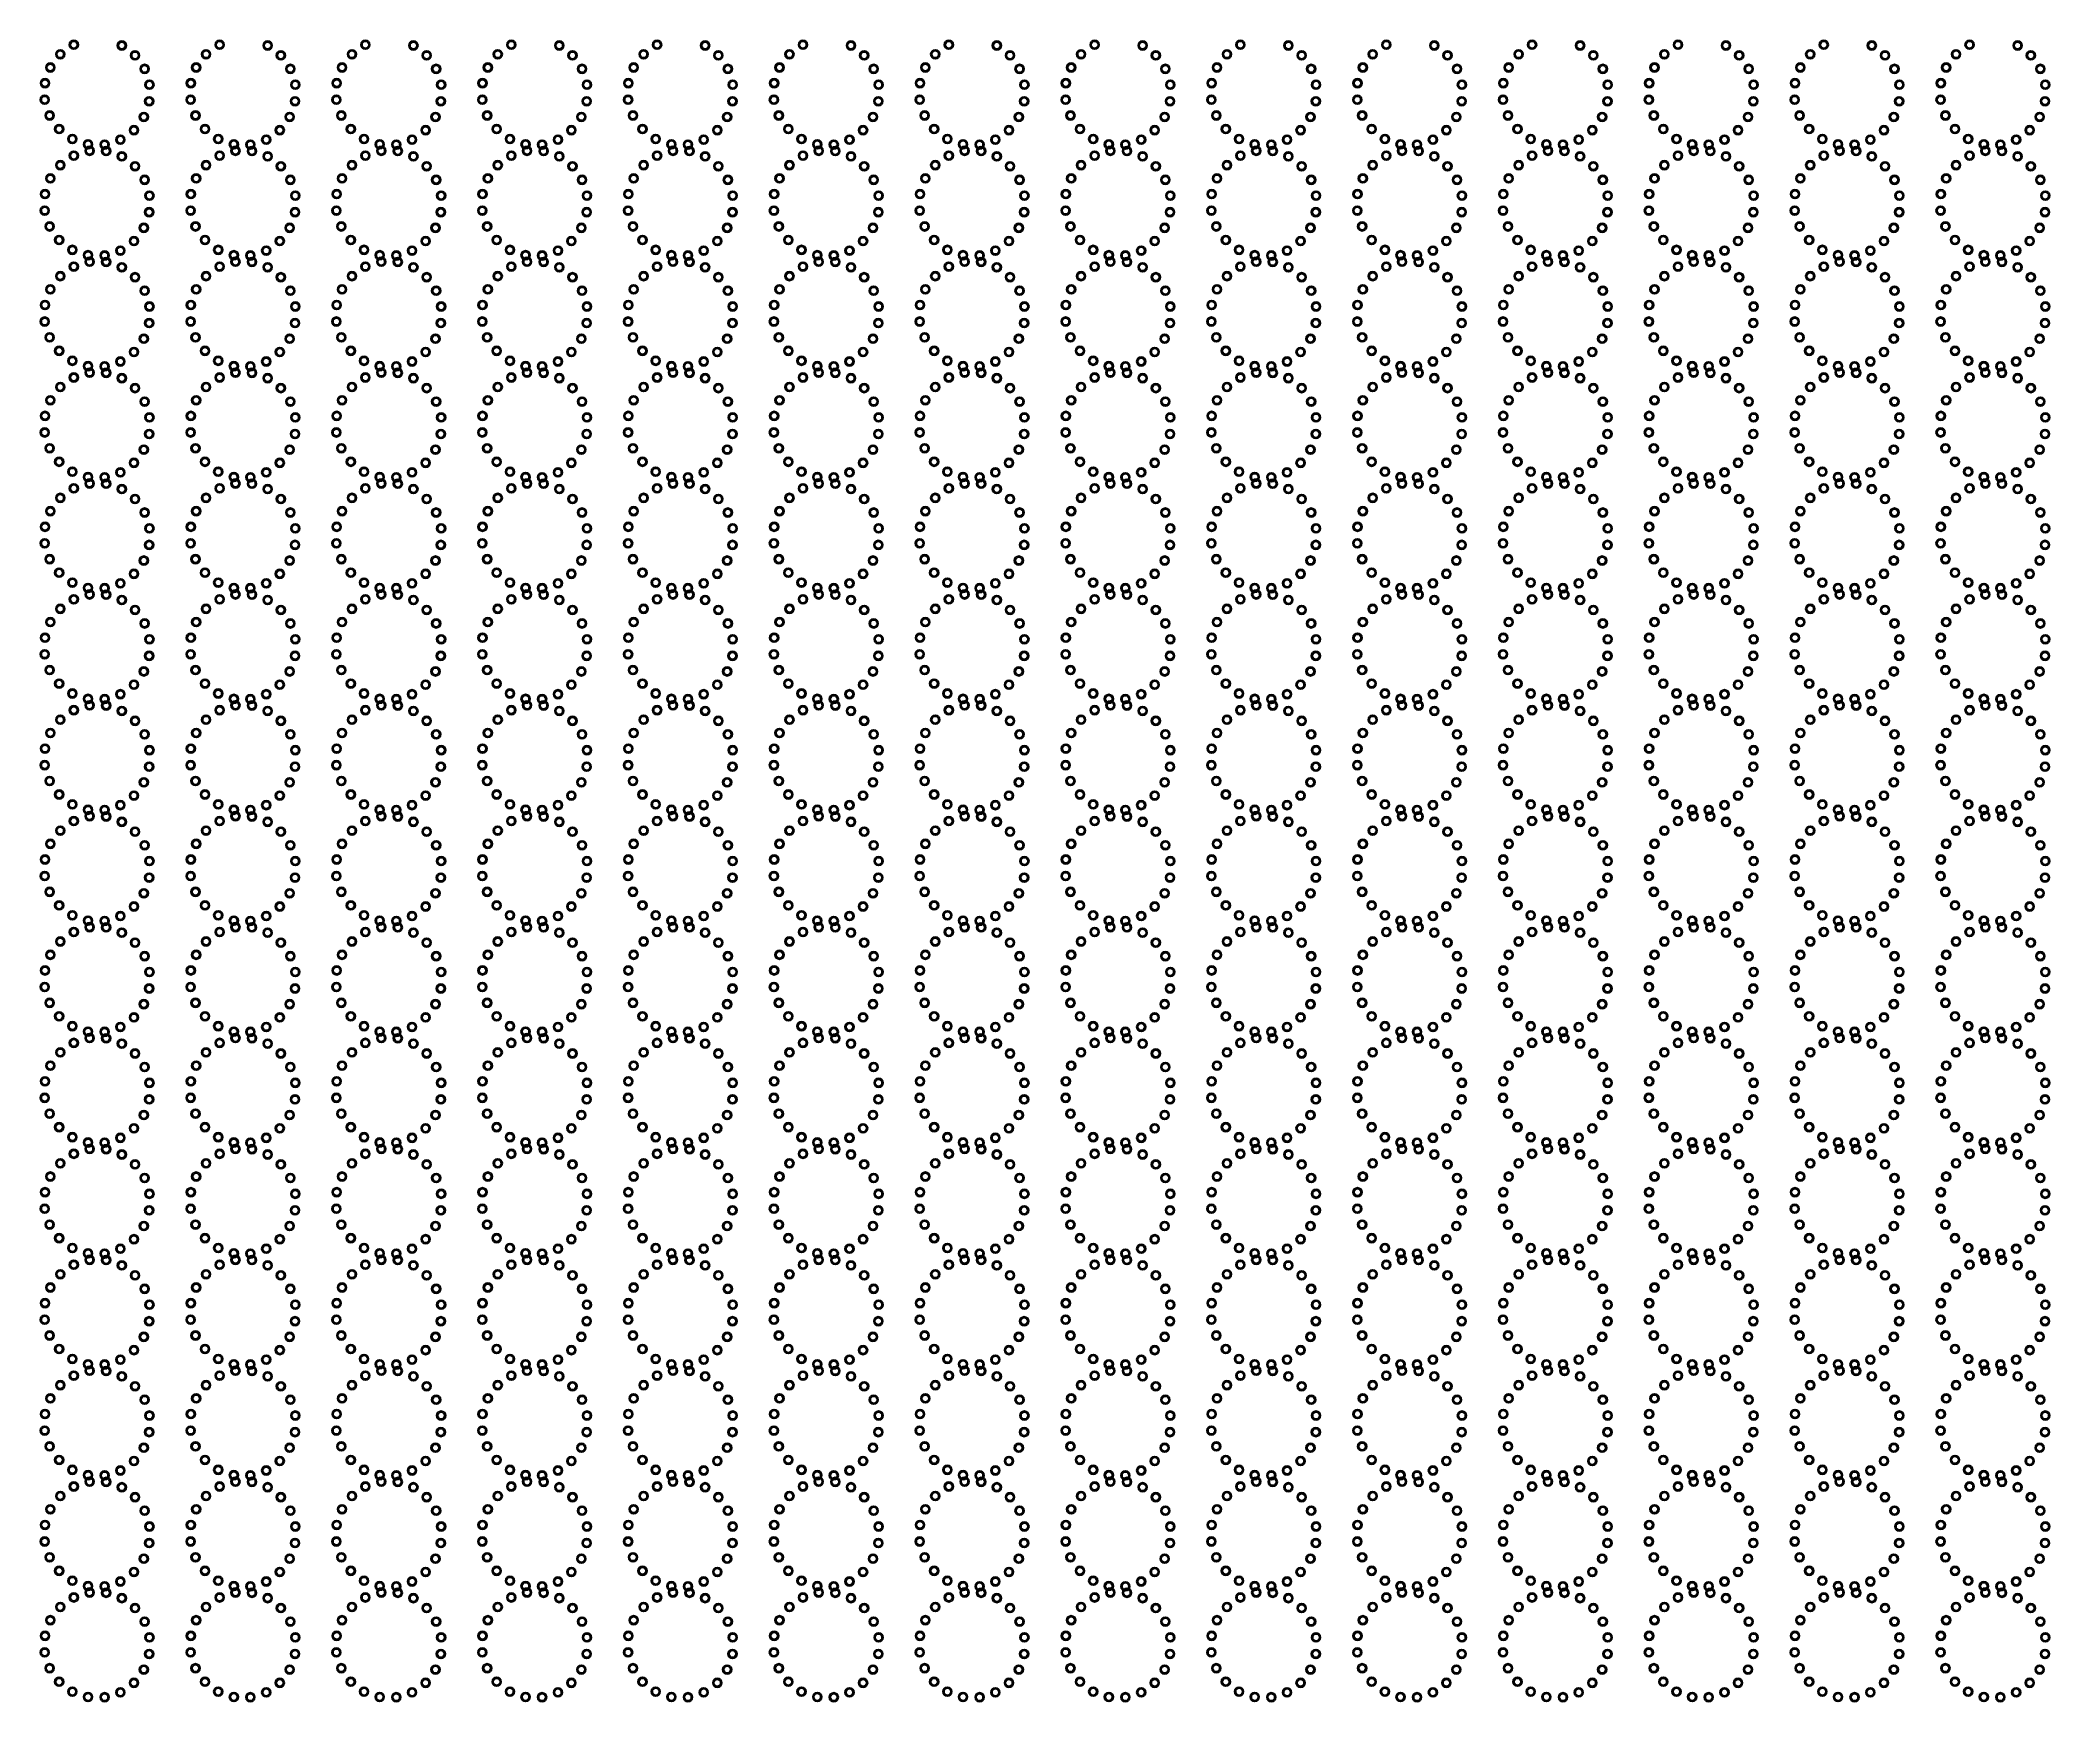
# Model space of a CAD drawing. Extents: x -1 to 383, y -3 to 314.
import ezdxf

# ---------------------------------------------------------------- set-up
doc = ezdxf.new("R2010")
doc.units = 0
doc.header["$MEASUREMENT"] = 0
doc.layers.get('0').update_dxf_attribs({"linetype": 'CONTINUOUS'})

msp = doc.modelspace()

# ---------------------------------------------------------------- linework, layer by layer
for centre, radius in [((3.07, 311.51), 0.873), ((3.07, 311.51), 0.645), ((5.66, 313.33), 0.873), ((5.66, 313.33), 0.645), ((14.83, 313.19), 0.873), ((14.83, 313.19), 0.645), ((17.36, 311.3), 0.873), ((17.36, 311.3), 0.645), ((30.93, 311.51), 0.873), ((30.93, 311.51), 0.645), ((33.52, 313.33), 0.873), ((33.52, 313.33), 0.645), ((42.69, 313.19), 0.873), ((42.69, 313.19), 0.645), ((45.21, 311.3), 0.873), ((45.21, 311.3), 0.645), ((58.79, 311.51), 0.873), ((58.79, 311.51), 0.645), ((61.37, 313.33), 0.873), ((61.37, 313.33), 0.645), ((70.54, 313.19), 0.873), ((70.54, 313.19), 0.645), ((73.07, 311.3), 0.873), ((73.07, 311.3), 0.645), ((86.65, 311.51), 0.873), ((86.65, 311.51), 0.645), ((89.23, 313.33), 0.873), ((89.23, 313.33), 0.645), ((98.4, 313.19), 0.873), ((98.4, 313.19), 0.645), ((100.93, 311.3), 0.873), ((100.93, 311.3), 0.645), ((114.51, 311.51), 0.873), ((114.51, 311.51), 0.645), ((117.09, 313.33), 0.873), ((117.09, 313.33), 0.645), ((126.26, 313.19), 0.873), ((126.26, 313.19), 0.645), ((128.79, 311.3), 0.873), ((128.79, 311.3), 0.645), ((142.37, 311.51), 0.873), ((142.37, 311.51), 0.645), ((144.95, 313.33), 0.873), ((144.95, 313.33), 0.645), ((154.12, 313.19), 0.873), ((154.12, 313.19), 0.645), ((156.65, 311.3), 0.873), ((156.65, 311.3), 0.645), ((170.22, 311.51), 0.873), ((170.22, 311.51), 0.645), ((172.81, 313.33), 0.873), ((172.81, 313.33), 0.645), ((181.98, 313.19), 0.873), ((181.98, 313.19), 0.645), ((184.51, 311.3), 0.873), ((184.51, 311.3), 0.645), ((198.08, 311.51), 0.873), ((198.08, 311.51), 0.645), ((200.67, 313.33), 0.873), ((200.67, 313.33), 0.645), ((209.84, 313.19), 0.873), ((209.84, 313.19), 0.645), ((212.36, 311.3), 0.873), ((212.36, 311.3), 0.645), ((225.94, 311.51), 0.873), ((225.94, 311.51), 0.645), ((228.52, 313.33), 0.873), ((228.52, 313.33), 0.645), ((237.69, 313.19), 0.873), ((237.69, 313.19), 0.645), ((240.22, 311.3), 0.873), ((240.22, 311.3), 0.645), ((253.8, 311.51), 0.873), ((253.8, 311.51), 0.645), ((256.38, 313.33), 0.873), ((256.38, 313.33), 0.645), ((265.55, 313.19), 0.873), ((265.55, 313.19), 0.645), ((268.08, 311.3), 0.873), ((268.08, 311.3), 0.645), ((281.66, 311.51), 0.873), ((281.66, 311.51), 0.645), ((284.24, 313.33), 0.873), ((284.24, 313.33), 0.645), ((293.41, 313.19), 0.873), ((293.41, 313.19), 0.645), ((295.94, 311.3), 0.873), ((295.94, 311.3), 0.645), ((309.51, 311.51), 0.873), ((309.51, 311.51), 0.645), ((312.1, 313.33), 0.873), ((312.1, 313.33), 0.645), ((321.27, 313.19), 0.873), ((321.27, 313.19), 0.645), ((323.8, 311.3), 0.873), ((323.8, 311.3), 0.645), ((337.37, 311.51), 0.873), ((337.37, 311.51), 0.645), ((339.96, 313.33), 0.873), ((339.96, 313.33), 0.645), ((349.13, 313.19), 0.873), ((349.13, 313.19), 0.645), ((351.66, 311.3), 0.873), ((351.66, 311.3), 0.645), ((365.23, 311.51), 0.873), ((365.23, 311.51), 0.645), ((367.81, 313.33), 0.873), ((367.81, 313.33), 0.645), ((376.98, 313.19), 0.873), ((376.98, 313.19), 0.645), ((379.51, 311.3), 0.873), ((379.51, 311.3), 0.645), ((1.18, 308.98), 0.873), ((1.18, 308.98), 0.645), ((19.18, 308.72), 0.873), ((19.18, 308.72), 0.645), ((29.04, 308.98), 0.873), ((29.04, 308.98), 0.645), ((47.03, 308.72), 0.873), ((47.03, 308.72), 0.645), ((56.9, 308.98), 0.873), ((56.9, 308.98), 0.645), ((74.89, 308.72), 0.873), ((74.89, 308.72), 0.645), ((84.75, 308.98), 0.873), ((84.75, 308.98), 0.645), ((102.75, 308.72), 0.873), ((102.75, 308.72), 0.645), ((112.61, 308.98), 0.873), ((112.61, 308.98), 0.645), ((130.61, 308.72), 0.873), ((130.61, 308.72), 0.645), ((140.47, 308.98), 0.873), ((140.47, 308.98), 0.645), ((158.47, 308.72), 0.873), ((158.47, 308.72), 0.645), ((168.33, 308.98), 0.873), ((168.33, 308.98), 0.645), ((186.33, 308.72), 0.873), ((186.33, 308.72), 0.645), ((196.19, 308.98), 0.873), ((196.19, 308.98), 0.645), ((214.18, 308.72), 0.873), ((214.18, 308.72), 0.645), ((224.04, 308.98), 0.873), ((224.04, 308.98), 0.645), ((242.04, 308.72), 0.873), ((242.04, 308.72), 0.645), ((251.9, 308.98), 0.873), ((251.9, 308.98), 0.645), ((269.9, 308.72), 0.873), ((269.9, 308.72), 0.645), ((279.76, 308.98), 0.873), ((279.76, 308.98), 0.645), ((297.76, 308.72), 0.873), ((297.76, 308.72), 0.645), ((307.62, 308.98), 0.873), ((307.62, 308.98), 0.645), ((325.62, 308.72), 0.873), ((325.62, 308.72), 0.645), ((335.48, 308.98), 0.873), ((335.48, 308.98), 0.645), ((353.47, 308.72), 0.873), ((353.47, 308.72), 0.645), ((363.34, 308.98), 0.873), ((363.34, 308.98), 0.645), ((381.33, 308.72), 0.873), ((381.33, 308.72), 0.645), ((0.11, 302.83), 0.873), ((0.16, 305.99), 0.873), ((0.11, 302.83), 0.645), ((0.16, 305.99), 0.645), ((20.06, 302.54), 0.873), ((20.11, 305.7), 0.873), ((20.11, 305.7), 0.645), ((27.97, 302.83), 0.873), ((28.02, 305.99), 0.873), ((27.97, 302.83), 0.645), ((28.02, 305.99), 0.645), ((47.92, 302.54), 0.873), ((47.97, 305.7), 0.873), ((47.97, 305.7), 0.645), ((55.83, 302.83), 0.873), ((55.88, 305.99), 0.873), ((55.83, 302.83), 0.645), ((55.88, 305.99), 0.645), ((75.78, 302.54), 0.873), ((75.83, 305.7), 0.873), ((75.83, 305.7), 0.645), ((83.69, 302.83), 0.873), ((83.73, 305.99), 0.873), ((83.69, 302.83), 0.645), ((83.73, 305.99), 0.645), ((103.64, 302.54), 0.873), ((103.68, 305.7), 0.873), ((103.68, 305.7), 0.645), ((111.55, 302.83), 0.873), ((111.59, 305.99), 0.873), ((111.55, 302.83), 0.645), ((111.59, 305.99), 0.645), ((131.5, 302.54), 0.873), ((131.54, 305.7), 0.873), ((131.54, 305.7), 0.645), ((139.4, 302.83), 0.873), ((139.45, 305.99), 0.873), ((139.4, 302.83), 0.645), ((139.45, 305.99), 0.645), ((159.35, 302.54), 0.873), ((159.4, 305.7), 0.873), ((159.4, 305.7), 0.645), ((167.26, 302.83), 0.873), ((167.31, 305.99), 0.873), ((167.26, 302.83), 0.645), ((167.31, 305.99), 0.645), ((187.21, 302.54), 0.873), ((187.26, 305.7), 0.873), ((187.26, 305.7), 0.645), ((195.12, 302.83), 0.873), ((195.17, 305.99), 0.873), ((195.12, 302.83), 0.645), ((195.17, 305.99), 0.645), ((215.07, 302.54), 0.873), ((215.12, 305.7), 0.873), ((215.12, 305.7), 0.645), ((222.98, 302.83), 0.873), ((223.02, 305.99), 0.873), ((222.98, 302.83), 0.645), ((223.02, 305.99), 0.645), ((242.93, 302.54), 0.873), ((242.97, 305.7), 0.873), ((242.97, 305.7), 0.645), ((250.84, 302.83), 0.873), ((250.88, 305.99), 0.873), ((250.84, 302.83), 0.645), ((250.88, 305.99), 0.645), ((270.79, 302.54), 0.873), ((270.83, 305.7), 0.873), ((270.83, 305.7), 0.645), ((278.69, 302.83), 0.873), ((278.74, 305.99), 0.873), ((278.69, 302.83), 0.645), ((278.74, 305.99), 0.645), ((298.64, 302.54), 0.873), ((298.69, 305.7), 0.873), ((298.69, 305.7), 0.645), ((306.55, 302.83), 0.873), ((306.6, 305.99), 0.873), ((306.55, 302.83), 0.645), ((306.6, 305.99), 0.645), ((326.5, 302.54), 0.873), ((326.55, 305.7), 0.873), ((326.55, 305.7), 0.645), ((334.41, 302.83), 0.873), ((334.46, 305.99), 0.873), ((334.41, 302.83), 0.645), ((334.46, 305.99), 0.645), ((354.36, 302.54), 0.873), ((354.41, 305.7), 0.873), ((354.41, 305.7), 0.645), ((362.27, 302.83), 0.873), ((362.32, 305.99), 0.873), ((362.27, 302.83), 0.645), ((362.32, 305.99), 0.645), ((382.22, 302.54), 0.873), ((382.27, 305.7), 0.873), ((382.27, 305.7), 0.645), ((1.04, 299.81), 0.873), ((1.04, 299.81), 0.645), ((19.04, 299.55), 0.873), ((19.04, 299.55), 0.645), ((20.06, 302.54), 0.645), ((28.9, 299.81), 0.873), ((28.9, 299.81), 0.645), ((46.9, 299.55), 0.873), ((46.9, 299.55), 0.645), ((47.92, 302.54), 0.645), ((56.76, 299.81), 0.873), ((56.76, 299.81), 0.645), ((74.76, 299.55), 0.873), ((74.76, 299.55), 0.645), ((75.78, 302.54), 0.645), ((84.62, 299.81), 0.873), ((84.62, 299.81), 0.645), ((102.62, 299.55), 0.873), ((102.62, 299.55), 0.645), ((103.64, 302.54), 0.645), ((112.48, 299.81), 0.873), ((112.48, 299.81), 0.645), ((130.47, 299.55), 0.873), ((130.47, 299.55), 0.645), ((131.5, 302.54), 0.645), ((140.34, 299.81), 0.873), ((140.34, 299.81), 0.645), ((158.33, 299.55), 0.873), ((158.33, 299.55), 0.645), ((159.35, 302.54), 0.645), ((168.19, 299.81), 0.873), ((168.19, 299.81), 0.645), ((186.19, 299.55), 0.873), ((186.19, 299.55), 0.645), ((187.21, 302.54), 0.645), ((196.05, 299.81), 0.873), ((196.05, 299.81), 0.645), ((214.05, 299.55), 0.873), ((214.05, 299.55), 0.645), ((215.07, 302.54), 0.645), ((223.91, 299.81), 0.873), ((223.91, 299.81), 0.645), ((241.91, 299.55), 0.873), ((241.91, 299.55), 0.645), ((242.93, 302.54), 0.645), ((251.77, 299.81), 0.873), ((251.77, 299.81), 0.645), ((269.77, 299.55), 0.873), ((269.77, 299.55), 0.645), ((270.79, 302.54), 0.645), ((279.63, 299.81), 0.873), ((279.63, 299.81), 0.645), ((297.62, 299.55), 0.873), ((297.62, 299.55), 0.645), ((298.64, 302.54), 0.645), ((307.49, 299.81), 0.873), ((307.49, 299.81), 0.645), ((325.48, 299.55), 0.873), ((325.48, 299.55), 0.645), ((326.5, 302.54), 0.645), ((335.34, 299.81), 0.873), ((335.34, 299.81), 0.645), ((353.34, 299.55), 0.873), ((353.34, 299.55), 0.645), ((354.36, 302.54), 0.645), ((363.2, 299.81), 0.873), ((363.2, 299.81), 0.645), ((381.2, 299.55), 0.873), ((381.2, 299.55), 0.645), ((382.22, 302.54), 0.645), ((2.86, 297.23), 0.873), ((2.86, 297.23), 0.645), ((5.39, 295.33), 0.873), ((5.39, 295.33), 0.645), ((14.56, 295.2), 0.873), ((14.56, 295.2), 0.645), ((17.15, 297.02), 0.873), ((17.15, 297.02), 0.645), ((30.72, 297.23), 0.873), ((30.72, 297.23), 0.645), ((33.25, 295.33), 0.873), ((33.25, 295.33), 0.645), ((42.42, 295.2), 0.873), ((42.42, 295.2), 0.645), ((45.01, 297.02), 0.873), ((45.01, 297.02), 0.645), ((58.58, 297.23), 0.873), ((58.58, 297.23), 0.645), ((61.11, 295.33), 0.873), ((61.11, 295.33), 0.645), ((70.28, 295.2), 0.873), ((70.28, 295.2), 0.645), ((72.86, 297.02), 0.873), ((72.86, 297.02), 0.645), ((86.44, 297.23), 0.873), ((86.44, 297.23), 0.645), ((88.97, 295.33), 0.873), ((88.97, 295.33), 0.645), ((98.14, 295.2), 0.873), ((98.14, 295.2), 0.645), ((100.72, 297.02), 0.873), ((100.72, 297.02), 0.645), ((114.3, 297.23), 0.873), ((114.3, 297.23), 0.645), ((116.83, 295.33), 0.873), ((116.83, 295.33), 0.645), ((126, 295.2), 0.873), ((126, 295.2), 0.645), ((128.58, 297.02), 0.873), ((128.58, 297.02), 0.645), ((142.16, 297.23), 0.873), ((142.16, 297.23), 0.645), ((144.68, 295.33), 0.873), ((144.68, 295.33), 0.645), ((153.85, 295.2), 0.873), ((153.85, 295.2), 0.645), ((156.44, 297.02), 0.873), ((156.44, 297.02), 0.645), ((170.01, 297.23), 0.873), ((170.01, 297.23), 0.645), ((172.54, 295.33), 0.873), ((172.54, 295.33), 0.645), ((181.71, 295.2), 0.873), ((181.71, 295.2), 0.645), ((184.3, 297.02), 0.873), ((184.3, 297.02), 0.645), ((197.87, 297.23), 0.873), ((197.87, 297.23), 0.645), ((200.4, 295.33), 0.873), ((200.4, 295.33), 0.645), ((209.57, 295.2), 0.873), ((209.57, 295.2), 0.645), ((212.15, 297.02), 0.873), ((212.15, 297.02), 0.645), ((225.73, 297.23), 0.873), ((225.73, 297.23), 0.645), ((228.26, 295.33), 0.873), ((228.26, 295.33), 0.645), ((237.43, 295.2), 0.873), ((237.43, 295.2), 0.645), ((240.01, 297.02), 0.873), ((240.01, 297.02), 0.645), ((253.59, 297.23), 0.873), ((253.59, 297.23), 0.645), ((256.12, 295.33), 0.873), ((256.12, 295.33), 0.645), ((265.29, 295.2), 0.873), ((265.29, 295.2), 0.645), ((267.87, 297.02), 0.873), ((267.87, 297.02), 0.645), ((281.45, 297.23), 0.873), ((281.45, 297.23), 0.645), ((283.98, 295.33), 0.873), ((283.98, 295.33), 0.645), ((293.15, 295.2), 0.873), ((293.15, 295.2), 0.645), ((295.73, 297.02), 0.873), ((295.73, 297.02), 0.645), ((309.3, 297.23), 0.873), ((309.3, 297.23), 0.645), ((311.83, 295.33), 0.873), ((311.83, 295.33), 0.645), ((321, 295.2), 0.873), ((321, 295.2), 0.645), ((323.59, 297.02), 0.873), ((323.59, 297.02), 0.645), ((337.16, 297.23), 0.873), ((337.16, 297.23), 0.645), ((339.69, 295.33), 0.873), ((339.69, 295.33), 0.645), ((348.86, 295.2), 0.873), ((348.86, 295.2), 0.645), ((351.45, 297.02), 0.873), ((351.45, 297.02), 0.645), ((365.02, 297.23), 0.873), ((365.02, 297.23), 0.645), ((367.55, 295.33), 0.873), ((367.55, 295.33), 0.645), ((376.72, 295.2), 0.873), ((376.72, 295.2), 0.645), ((379.3, 297.02), 0.873), ((379.3, 297.02), 0.645), ((5.66, 292.15), 0.873), ((5.66, 292.15), 0.645), ((8.38, 294.31), 0.873), ((8.38, 294.31), 0.645), ((8.68, 293.08), 0.873), ((8.68, 293.08), 0.645), ((11.54, 294.26), 0.873), ((11.54, 294.26), 0.645), ((11.84, 293.03), 0.873), ((11.84, 293.03), 0.645), ((14.83, 292.01), 0.873), ((14.83, 292.01), 0.645), ((33.52, 292.15), 0.873), ((33.52, 292.15), 0.645), ((36.24, 294.31), 0.873), ((36.24, 294.31), 0.645), ((36.54, 293.08), 0.873), ((36.54, 293.08), 0.645), ((39.4, 294.26), 0.873), ((39.4, 294.26), 0.645), ((39.69, 293.03), 0.873), ((39.69, 293.03), 0.645), ((42.69, 292.01), 0.873), ((42.69, 292.01), 0.645), ((61.37, 292.15), 0.873), ((61.37, 292.15), 0.645), ((64.1, 294.31), 0.873), ((64.1, 294.31), 0.645), ((64.39, 293.08), 0.873), ((64.39, 293.08), 0.645), ((67.26, 294.26), 0.873), ((67.26, 294.26), 0.645), ((67.55, 293.03), 0.873), ((67.55, 293.03), 0.645), ((70.54, 292.01), 0.873), ((70.54, 292.01), 0.645), ((89.23, 292.15), 0.873), ((89.23, 292.15), 0.645), ((91.96, 294.31), 0.873), ((91.96, 294.31), 0.645), ((92.25, 293.08), 0.873), ((92.25, 293.08), 0.645), ((95.12, 294.26), 0.873), ((95.12, 294.26), 0.645), ((95.41, 293.03), 0.873), ((95.41, 293.03), 0.645), ((98.4, 292.01), 0.873), ((98.4, 292.01), 0.645), ((117.09, 292.15), 0.873), ((117.09, 292.15), 0.645), ((119.82, 294.31), 0.873), ((119.82, 294.31), 0.645), ((120.11, 293.08), 0.873), ((120.11, 293.08), 0.645), ((122.98, 294.26), 0.873), ((122.98, 294.26), 0.645), ((123.27, 293.03), 0.873), ((123.27, 293.03), 0.645), ((126.26, 292.01), 0.873), ((126.26, 292.01), 0.645), ((144.95, 292.15), 0.873), ((144.95, 292.15), 0.645), ((147.68, 294.31), 0.873), ((147.68, 294.31), 0.645), ((147.97, 293.08), 0.873), ((147.97, 293.08), 0.645), ((150.84, 294.26), 0.873), ((150.84, 294.26), 0.645), ((151.13, 293.03), 0.873), ((151.13, 293.03), 0.645), ((154.12, 292.01), 0.873), ((154.12, 292.01), 0.645), ((172.81, 292.15), 0.873), ((172.81, 292.15), 0.645), ((175.53, 294.31), 0.873), ((175.53, 294.31), 0.645), ((175.83, 293.08), 0.873), ((175.83, 293.08), 0.645), ((178.69, 294.26), 0.873), ((178.69, 294.26), 0.645), ((178.99, 293.03), 0.873), ((178.99, 293.03), 0.645), ((181.98, 292.01), 0.873), ((181.98, 292.01), 0.645), ((200.67, 292.15), 0.873), ((200.67, 292.15), 0.645), ((203.39, 294.31), 0.873), ((203.39, 294.31), 0.645), ((203.68, 293.08), 0.873), ((203.68, 293.08), 0.645), ((206.55, 294.26), 0.873), ((206.55, 294.26), 0.645), ((206.84, 293.03), 0.873), ((206.84, 293.03), 0.645), ((209.84, 292.01), 0.873), ((209.84, 292.01), 0.645), ((228.52, 292.15), 0.873), ((228.52, 292.15), 0.645), ((231.25, 294.31), 0.873), ((231.25, 294.31), 0.645), ((231.54, 293.08), 0.873), ((231.54, 293.08), 0.645), ((234.41, 294.26), 0.873), ((234.41, 294.26), 0.645), ((234.7, 293.03), 0.873), ((234.7, 293.03), 0.645), ((237.69, 292.01), 0.873), ((237.69, 292.01), 0.645), ((256.38, 292.15), 0.873), ((256.38, 292.15), 0.645), ((259.11, 294.31), 0.873), ((259.11, 294.31), 0.645), ((259.4, 293.08), 0.873), ((259.4, 293.08), 0.645), ((262.27, 294.26), 0.873), ((262.27, 294.26), 0.645), ((262.56, 293.03), 0.873), ((262.56, 293.03), 0.645), ((265.55, 292.01), 0.873), ((265.55, 292.01), 0.645), ((284.24, 292.15), 0.873), ((284.24, 292.15), 0.645), ((286.97, 294.31), 0.873), ((286.97, 294.31), 0.645), ((287.26, 293.08), 0.873), ((287.26, 293.08), 0.645), ((290.13, 294.26), 0.873), ((290.13, 294.26), 0.645), ((290.42, 293.03), 0.873), ((290.42, 293.03), 0.645), ((293.41, 292.01), 0.873), ((293.41, 292.01), 0.645), ((312.1, 292.15), 0.873), ((312.1, 292.15), 0.645), ((314.82, 294.31), 0.873), ((314.82, 294.31), 0.645), ((315.12, 293.08), 0.873), ((315.12, 293.08), 0.645), ((317.98, 294.26), 0.873), ((317.98, 294.26), 0.645), ((318.28, 293.03), 0.873), ((318.28, 293.03), 0.645), ((321.27, 292.01), 0.873), ((321.27, 292.01), 0.645), ((339.96, 292.15), 0.873), ((339.96, 292.15), 0.645), ((342.68, 294.31), 0.873), ((342.68, 294.31), 0.645), ((342.98, 293.08), 0.873), ((342.98, 293.08), 0.645), ((345.84, 294.26), 0.873), ((345.84, 294.26), 0.645), ((346.14, 293.03), 0.873), ((346.14, 293.03), 0.645), ((349.13, 292.01), 0.873), ((349.13, 292.01), 0.645), ((367.81, 292.15), 0.873), ((367.81, 292.15), 0.645), ((370.54, 294.31), 0.873), ((370.54, 294.31), 0.645), ((370.83, 293.08), 0.873), ((370.83, 293.08), 0.645), ((373.7, 294.26), 0.873), ((373.7, 294.26), 0.645), ((373.99, 293.03), 0.873), ((373.99, 293.03), 0.645), ((376.98, 292.01), 0.873), ((376.98, 292.01), 0.645), ((1.18, 287.8), 0.873), ((1.18, 287.8), 0.645), ((3.07, 290.33), 0.873), ((3.07, 290.33), 0.645), ((17.36, 290.12), 0.873), ((17.36, 290.12), 0.645), ((19.18, 287.53), 0.873), ((19.18, 287.53), 0.645), ((29.04, 287.8), 0.873), ((29.04, 287.8), 0.645), ((30.93, 290.33), 0.873), ((30.93, 290.33), 0.645), ((45.21, 290.12), 0.873), ((45.21, 290.12), 0.645), ((47.03, 287.53), 0.873), ((47.03, 287.53), 0.645), ((56.9, 287.8), 0.873), ((56.9, 287.8), 0.645), ((58.79, 290.33), 0.873), ((58.79, 290.33), 0.645), ((73.07, 290.12), 0.873), ((73.07, 290.12), 0.645), ((74.89, 287.53), 0.873), ((74.89, 287.53), 0.645), ((84.75, 287.8), 0.873), ((84.75, 287.8), 0.645), ((86.65, 290.33), 0.873), ((86.65, 290.33), 0.645), ((100.93, 290.12), 0.873), ((100.93, 290.12), 0.645), ((102.75, 287.53), 0.873), ((102.75, 287.53), 0.645), ((112.61, 287.8), 0.873), ((112.61, 287.8), 0.645), ((114.51, 290.33), 0.873), ((114.51, 290.33), 0.645), ((128.79, 290.12), 0.873), ((128.79, 290.12), 0.645), ((130.61, 287.53), 0.873), ((130.61, 287.53), 0.645), ((140.47, 287.8), 0.873), ((140.47, 287.8), 0.645), ((142.37, 290.33), 0.873), ((142.37, 290.33), 0.645), ((156.65, 290.12), 0.873), ((156.65, 290.12), 0.645), ((158.47, 287.53), 0.873), ((158.47, 287.53), 0.645), ((168.33, 287.8), 0.873), ((168.33, 287.8), 0.645), ((170.22, 290.33), 0.873), ((170.22, 290.33), 0.645), ((184.51, 290.12), 0.873), ((184.51, 290.12), 0.645), ((186.33, 287.53), 0.873), ((186.33, 287.53), 0.645), ((196.19, 287.8), 0.873), ((196.19, 287.8), 0.645), ((198.08, 290.33), 0.873), ((198.08, 290.33), 0.645), ((212.36, 290.12), 0.873), ((212.36, 290.12), 0.645), ((214.18, 287.53), 0.873), ((214.18, 287.53), 0.645), ((224.04, 287.8), 0.873), ((224.04, 287.8), 0.645), ((225.94, 290.33), 0.873), ((225.94, 290.33), 0.645), ((240.22, 290.12), 0.873), ((240.22, 290.12), 0.645), ((242.04, 287.53), 0.873), ((242.04, 287.53), 0.645), ((251.9, 287.8), 0.873), ((251.9, 287.8), 0.645), ((253.8, 290.33), 0.873), ((253.8, 290.33), 0.645), ((268.08, 290.12), 0.873), ((268.08, 290.12), 0.645), ((269.9, 287.53), 0.873), ((269.9, 287.53), 0.645), ((279.76, 287.8), 0.873), ((279.76, 287.8), 0.645), ((281.66, 290.33), 0.873), ((281.66, 290.33), 0.645), ((295.94, 290.12), 0.873), ((295.94, 290.12), 0.645), ((297.76, 287.53), 0.873), ((297.76, 287.53), 0.645), ((307.62, 287.8), 0.873), ((307.62, 287.8), 0.645), ((309.51, 290.33), 0.873), ((309.51, 290.33), 0.645), ((323.8, 290.12), 0.873), ((323.8, 290.12), 0.645), ((325.62, 287.53), 0.873), ((325.62, 287.53), 0.645), ((335.48, 287.8), 0.873), ((335.48, 287.8), 0.645), ((337.37, 290.33), 0.873), ((337.37, 290.33), 0.645), ((351.66, 290.12), 0.873), ((351.66, 290.12), 0.645), ((353.47, 287.53), 0.873), ((353.47, 287.53), 0.645), ((363.34, 287.8), 0.873), ((363.34, 287.8), 0.645), ((365.23, 290.33), 0.873), ((365.23, 290.33), 0.645), ((379.51, 290.12), 0.873), ((379.51, 290.12), 0.645), ((381.33, 287.53), 0.873), ((381.33, 287.53), 0.645), ((0.16, 284.81), 0.873), ((0.16, 284.81), 0.645), ((20.11, 284.51), 0.873), ((20.11, 284.51), 0.645), ((28.02, 284.81), 0.873), ((28.02, 284.81), 0.645), ((47.97, 284.51), 0.873), ((47.97, 284.51), 0.645), ((55.88, 284.81), 0.873), ((55.88, 284.81), 0.645), ((75.83, 284.51), 0.873), ((75.83, 284.51), 0.645), ((83.73, 284.81), 0.873), ((83.73, 284.81), 0.645), ((103.68, 284.51), 0.873), ((103.68, 284.51), 0.645), ((111.59, 284.81), 0.873), ((111.59, 284.81), 0.645), ((131.54, 284.51), 0.873), ((131.54, 284.51), 0.645), ((139.45, 284.81), 0.873), ((139.45, 284.81), 0.645), ((159.4, 284.51), 0.873), ((159.4, 284.51), 0.645), ((167.31, 284.81), 0.873), ((167.31, 284.81), 0.645), ((187.26, 284.51), 0.873), ((187.26, 284.51), 0.645), ((195.17, 284.81), 0.873), ((195.17, 284.81), 0.645), ((215.12, 284.51), 0.873), ((215.12, 284.51), 0.645), ((223.02, 284.81), 0.873), ((223.02, 284.81), 0.645), ((242.97, 284.51), 0.873), ((242.97, 284.51), 0.645), ((250.88, 284.81), 0.873), ((250.88, 284.81), 0.645), ((270.83, 284.51), 0.873), ((270.83, 284.51), 0.645), ((278.74, 284.81), 0.873), ((278.74, 284.81), 0.645), ((298.69, 284.51), 0.873), ((298.69, 284.51), 0.645), ((306.6, 284.81), 0.873), ((306.6, 284.81), 0.645), ((326.55, 284.51), 0.873), ((326.55, 284.51), 0.645), ((334.46, 284.81), 0.873), ((334.46, 284.81), 0.645), ((354.41, 284.51), 0.873), ((354.41, 284.51), 0.645), ((362.32, 284.81), 0.873), ((362.32, 284.81), 0.645), ((382.27, 284.51), 0.873), ((382.27, 284.51), 0.645), ((0.11, 281.65), 0.873), ((0.11, 281.65), 0.645), ((20.06, 281.35), 0.873), ((20.06, 281.35), 0.645), ((27.97, 281.65), 0.873), ((27.97, 281.65), 0.645), ((47.92, 281.35), 0.873), ((47.92, 281.35), 0.645), ((55.83, 281.65), 0.873), ((55.83, 281.65), 0.645), ((75.78, 281.35), 0.873), ((75.78, 281.35), 0.645), ((83.69, 281.65), 0.873), ((83.69, 281.65), 0.645), ((103.64, 281.35), 0.873), ((103.64, 281.35), 0.645), ((111.55, 281.65), 0.873), ((111.55, 281.65), 0.645), ((131.5, 281.35), 0.873), ((131.5, 281.35), 0.645), ((139.4, 281.65), 0.873), ((139.4, 281.65), 0.645), ((159.35, 281.35), 0.873), ((159.35, 281.35), 0.645), ((167.26, 281.65), 0.873), ((167.26, 281.65), 0.645), ((187.21, 281.35), 0.873), ((187.21, 281.35), 0.645), ((195.12, 281.65), 0.873), ((195.12, 281.65), 0.645), ((215.07, 281.35), 0.873), ((215.07, 281.35), 0.645), ((222.98, 281.65), 0.873), ((222.98, 281.65), 0.645), ((242.93, 281.35), 0.873), ((242.93, 281.35), 0.645), ((250.84, 281.65), 0.873), ((250.84, 281.65), 0.645), ((270.79, 281.35), 0.873), ((270.79, 281.35), 0.645), ((278.69, 281.65), 0.873), ((278.69, 281.65), 0.645), ((298.64, 281.35), 0.873), ((298.64, 281.35), 0.645), ((306.55, 281.65), 0.873), ((306.55, 281.65), 0.645), ((326.5, 281.35), 0.873), ((326.5, 281.35), 0.645), ((334.41, 281.65), 0.873), ((334.41, 281.65), 0.645), ((354.36, 281.35), 0.873), ((354.36, 281.35), 0.645), ((362.27, 281.65), 0.873), ((362.27, 281.65), 0.645), ((382.22, 281.35), 0.873), ((382.22, 281.35), 0.645), ((1.04, 278.63), 0.873), ((1.04, 278.63), 0.645), ((2.86, 276.04), 0.873), ((2.86, 276.04), 0.645), ((17.15, 275.83), 0.873), ((17.15, 275.83), 0.645), ((19.04, 278.36), 0.873), ((19.04, 278.36), 0.645), ((28.9, 278.63), 0.873), ((28.9, 278.63), 0.645), ((30.72, 276.04), 0.873), ((30.72, 276.04), 0.645), ((45.01, 275.83), 0.873), ((45.01, 275.83), 0.645), ((46.9, 278.36), 0.873), ((46.9, 278.36), 0.645), ((56.76, 278.63), 0.873), ((56.76, 278.63), 0.645), ((58.58, 276.04), 0.873), ((58.58, 276.04), 0.645), ((72.86, 275.83), 0.873), ((72.86, 275.83), 0.645), ((74.76, 278.36), 0.873), ((74.76, 278.36), 0.645), ((84.62, 278.63), 0.873), ((84.62, 278.63), 0.645), ((86.44, 276.04), 0.873), ((86.44, 276.04), 0.645), ((100.72, 275.83), 0.873), ((100.72, 275.83), 0.645), ((102.62, 278.36), 0.873), ((102.62, 278.36), 0.645), ((112.48, 278.63), 0.873), ((112.48, 278.63), 0.645), ((114.3, 276.04), 0.873), ((114.3, 276.04), 0.645), ((128.58, 275.83), 0.873), ((128.58, 275.83), 0.645), ((130.47, 278.36), 0.873), ((130.47, 278.36), 0.645), ((140.34, 278.63), 0.873), ((140.34, 278.63), 0.645), ((142.16, 276.04), 0.873), ((142.16, 276.04), 0.645), ((156.44, 275.83), 0.873), ((156.44, 275.83), 0.645), ((158.33, 278.36), 0.873), ((158.33, 278.36), 0.645), ((168.19, 278.63), 0.873), ((168.19, 278.63), 0.645), ((170.01, 276.04), 0.873), ((170.01, 276.04), 0.645), ((184.3, 275.83), 0.873), ((184.3, 275.83), 0.645), ((186.19, 278.36), 0.873), ((186.19, 278.36), 0.645), ((196.05, 278.63), 0.873), ((196.05, 278.63), 0.645), ((197.87, 276.04), 0.873), ((197.87, 276.04), 0.645), ((212.15, 275.83), 0.873), ((212.15, 275.83), 0.645), ((214.05, 278.36), 0.873), ((214.05, 278.36), 0.645), ((223.91, 278.63), 0.873), ((223.91, 278.63), 0.645), ((225.73, 276.04), 0.873), ((225.73, 276.04), 0.645), ((240.01, 275.83), 0.873), ((240.01, 275.83), 0.645), ((241.91, 278.36), 0.873), ((241.91, 278.36), 0.645), ((251.77, 278.63), 0.873), ((251.77, 278.63), 0.645), ((253.59, 276.04), 0.873), ((253.59, 276.04), 0.645), ((267.87, 275.83), 0.873), ((267.87, 275.83), 0.645), ((269.77, 278.36), 0.873), ((269.77, 278.36), 0.645), ((279.63, 278.63), 0.873), ((279.63, 278.63), 0.645), ((281.45, 276.04), 0.873), ((281.45, 276.04), 0.645), ((295.73, 275.83), 0.873), ((295.73, 275.83), 0.645), ((297.62, 278.36), 0.873), ((297.62, 278.36), 0.645), ((307.49, 278.63), 0.873), ((307.49, 278.63), 0.645), ((309.3, 276.04), 0.873), ((309.3, 276.04), 0.645), ((323.59, 275.83), 0.873), ((323.59, 275.83), 0.645), ((325.48, 278.36), 0.873), ((325.48, 278.36), 0.645), ((335.34, 278.63), 0.873), ((335.34, 278.63), 0.645), ((337.16, 276.04), 0.873), ((337.16, 276.04), 0.645), ((351.45, 275.83), 0.873), ((351.45, 275.83), 0.645), ((353.34, 278.36), 0.873), ((353.34, 278.36), 0.645), ((363.2, 278.63), 0.873), ((363.2, 278.63), 0.645), ((365.02, 276.04), 0.873), ((365.02, 276.04), 0.645), ((379.3, 275.83), 0.873), ((379.3, 275.83), 0.645), ((381.2, 278.36), 0.873), ((381.2, 278.36), 0.645), ((5.39, 274.15), 0.873), ((5.39, 274.15), 0.645), ((8.38, 273.13), 0.873), ((8.38, 273.13), 0.645), ((8.68, 271.89), 0.873), ((11.54, 273.08), 0.873), ((11.54, 273.08), 0.645), ((11.84, 271.85), 0.873), ((14.56, 274.01), 0.873), ((14.56, 274.01), 0.645), ((33.25, 274.15), 0.873), ((33.25, 274.15), 0.645), ((36.24, 273.13), 0.873), ((36.24, 273.13), 0.645), ((36.54, 271.89), 0.873), ((39.4, 273.08), 0.873), ((39.4, 273.08), 0.645), ((39.69, 271.85), 0.873), ((42.42, 274.01), 0.873), ((42.42, 274.01), 0.645), ((61.11, 274.15), 0.873), ((61.11, 274.15), 0.645), ((64.1, 273.13), 0.873), ((64.1, 273.13), 0.645), ((64.39, 271.89), 0.873), ((67.26, 273.08), 0.873), ((67.26, 273.08), 0.645), ((67.55, 271.85), 0.873), ((70.28, 274.01), 0.873), ((70.28, 274.01), 0.645), ((88.97, 274.15), 0.873), ((88.97, 274.15), 0.645), ((91.96, 273.13), 0.873), ((91.96, 273.13), 0.645), ((92.25, 271.89), 0.873), ((95.12, 273.08), 0.873), ((95.12, 273.08), 0.645), ((95.41, 271.85), 0.873), ((98.14, 274.01), 0.873), ((98.14, 274.01), 0.645), ((116.83, 274.15), 0.873), ((116.83, 274.15), 0.645), ((119.82, 273.13), 0.873), ((119.82, 273.13), 0.645), ((120.11, 271.89), 0.873), ((122.98, 273.08), 0.873), ((122.98, 273.08), 0.645), ((123.27, 271.85), 0.873), ((126, 274.01), 0.873), ((126, 274.01), 0.645), ((144.68, 274.15), 0.873), ((144.68, 274.15), 0.645), ((147.68, 273.13), 0.873), ((147.68, 273.13), 0.645), ((147.97, 271.89), 0.873), ((150.84, 273.08), 0.873), ((150.84, 273.08), 0.645), ((151.13, 271.85), 0.873), ((153.85, 274.01), 0.873), ((153.85, 274.01), 0.645), ((172.54, 274.15), 0.873), ((172.54, 274.15), 0.645), ((175.53, 273.13), 0.873), ((175.53, 273.13), 0.645), ((175.83, 271.89), 0.873), ((178.69, 273.08), 0.873), ((178.69, 273.08), 0.645), ((178.99, 271.85), 0.873), ((181.71, 274.01), 0.873), ((181.71, 274.01), 0.645), ((200.4, 274.15), 0.873), ((200.4, 274.15), 0.645), ((203.39, 273.13), 0.873), ((203.39, 273.13), 0.645), ((203.68, 271.89), 0.873), ((206.55, 273.08), 0.873), ((206.55, 273.08), 0.645), ((206.84, 271.85), 0.873), ((209.57, 274.01), 0.873), ((209.57, 274.01), 0.645), ((228.26, 274.15), 0.873), ((228.26, 274.15), 0.645), ((231.25, 273.13), 0.873), ((231.25, 273.13), 0.645), ((231.54, 271.89), 0.873), ((234.41, 273.08), 0.873), ((234.41, 273.08), 0.645), ((234.7, 271.85), 0.873), ((237.43, 274.01), 0.873), ((237.43, 274.01), 0.645), ((256.12, 274.15), 0.873), ((256.12, 274.15), 0.645), ((259.11, 273.13), 0.873), ((259.11, 273.13), 0.645), ((259.4, 271.89), 0.873), ((262.27, 273.08), 0.873), ((262.27, 273.08), 0.645), ((262.56, 271.85), 0.873), ((265.29, 274.01), 0.873), ((265.29, 274.01), 0.645), ((283.98, 274.15), 0.873), ((283.98, 274.15), 0.645), ((286.97, 273.13), 0.873), ((286.97, 273.13), 0.645), ((287.26, 271.89), 0.873), ((290.13, 273.08), 0.873), ((290.13, 273.08), 0.645), ((290.42, 271.85), 0.873), ((293.15, 274.01), 0.873), ((293.15, 274.01), 0.645), ((311.83, 274.15), 0.873), ((311.83, 274.15), 0.645), ((314.82, 273.13), 0.873), ((314.82, 273.13), 0.645), ((315.12, 271.89), 0.873), ((317.98, 273.08), 0.873), ((317.98, 273.08), 0.645), ((318.28, 271.85), 0.873), ((321, 274.01), 0.873), ((321, 274.01), 0.645), ((339.69, 274.15), 0.873), ((339.69, 274.15), 0.645), ((342.68, 273.13), 0.873), ((342.68, 273.13), 0.645), ((342.98, 271.89), 0.873), ((345.84, 273.08), 0.873), ((345.84, 273.08), 0.645), ((346.14, 271.85), 0.873), ((348.86, 274.01), 0.873), ((348.86, 274.01), 0.645), ((367.55, 274.15), 0.873), ((367.55, 274.15), 0.645), ((370.54, 273.13), 0.873), ((370.54, 273.13), 0.645), ((370.83, 271.89), 0.873), ((373.7, 273.08), 0.873), ((373.7, 273.08), 0.645), ((373.99, 271.85), 0.873), ((376.72, 274.01), 0.873), ((376.72, 274.01), 0.645), ((3.07, 269.14), 0.873), ((3.07, 269.14), 0.645), ((5.66, 270.96), 0.873), ((5.66, 270.96), 0.645), ((8.68, 271.89), 0.645), ((11.84, 271.85), 0.645), ((14.83, 270.83), 0.873), ((14.83, 270.83), 0.645), ((17.36, 268.93), 0.873), ((17.36, 268.93), 0.645), ((30.93, 269.14), 0.873), ((30.93, 269.14), 0.645), ((33.52, 270.96), 0.873), ((33.52, 270.96), 0.645), ((36.54, 271.89), 0.645), ((39.69, 271.85), 0.645), ((42.69, 270.83), 0.873), ((42.69, 270.83), 0.645), ((45.21, 268.93), 0.873), ((45.21, 268.93), 0.645), ((58.79, 269.14), 0.873), ((58.79, 269.14), 0.645), ((61.37, 270.96), 0.873), ((61.37, 270.96), 0.645), ((64.39, 271.89), 0.645), ((67.55, 271.85), 0.645), ((70.54, 270.83), 0.873), ((70.54, 270.83), 0.645), ((73.07, 268.93), 0.873), ((73.07, 268.93), 0.645), ((86.65, 269.14), 0.873), ((86.65, 269.14), 0.645), ((89.23, 270.96), 0.873), ((89.23, 270.96), 0.645), ((92.25, 271.89), 0.645), ((95.41, 271.85), 0.645), ((98.4, 270.83), 0.873), ((98.4, 270.83), 0.645), ((100.93, 268.93), 0.873), ((100.93, 268.93), 0.645), ((114.51, 269.14), 0.873), ((114.51, 269.14), 0.645), ((117.09, 270.96), 0.873), ((117.09, 270.96), 0.645), ((120.11, 271.89), 0.645), ((123.27, 271.85), 0.645), ((126.26, 270.83), 0.873), ((126.26, 270.83), 0.645), ((128.79, 268.93), 0.873), ((128.79, 268.93), 0.645), ((142.37, 269.14), 0.873), ((142.37, 269.14), 0.645), ((144.95, 270.96), 0.873), ((144.95, 270.96), 0.645), ((147.97, 271.89), 0.645), ((151.13, 271.85), 0.645), ((154.12, 270.83), 0.873), ((154.12, 270.83), 0.645), ((156.65, 268.93), 0.873), ((156.65, 268.93), 0.645), ((170.22, 269.14), 0.873), ((170.22, 269.14), 0.645), ((172.81, 270.96), 0.873), ((172.81, 270.96), 0.645), ((175.83, 271.89), 0.645), ((178.99, 271.85), 0.645), ((181.98, 270.83), 0.873), ((181.98, 270.83), 0.645), ((184.51, 268.93), 0.873), ((184.51, 268.93), 0.645), ((198.08, 269.14), 0.873), ((198.08, 269.14), 0.645), ((200.67, 270.96), 0.873), ((200.67, 270.96), 0.645), ((203.68, 271.89), 0.645), ((206.84, 271.85), 0.645), ((209.84, 270.83), 0.873), ((209.84, 270.83), 0.645), ((212.36, 268.93), 0.873), ((212.36, 268.93), 0.645), ((225.94, 269.14), 0.873), ((225.94, 269.14), 0.645), ((228.52, 270.96), 0.873), ((228.52, 270.96), 0.645), ((231.54, 271.89), 0.645), ((234.7, 271.85), 0.645), ((237.69, 270.83), 0.873), ((237.69, 270.83), 0.645), ((240.22, 268.93), 0.873), ((240.22, 268.93), 0.645), ((253.8, 269.14), 0.873), ((253.8, 269.14), 0.645), ((256.38, 270.96), 0.873), ((256.38, 270.96), 0.645), ((259.4, 271.89), 0.645), ((262.56, 271.85), 0.645), ((265.55, 270.83), 0.873), ((265.55, 270.83), 0.645), ((268.08, 268.93), 0.873), ((268.08, 268.93), 0.645), ((281.66, 269.14), 0.873), ((281.66, 269.14), 0.645), ((284.24, 270.96), 0.873), ((284.24, 270.96), 0.645), ((287.26, 271.89), 0.645), ((290.42, 271.85), 0.645), ((293.41, 270.83), 0.873), ((293.41, 270.83), 0.645), ((295.94, 268.93), 0.873), ((295.94, 268.93), 0.645), ((309.51, 269.14), 0.873), ((309.51, 269.14), 0.645), ((312.1, 270.96), 0.873), ((312.1, 270.96), 0.645), ((315.12, 271.89), 0.645), ((318.28, 271.85), 0.645), ((321.27, 270.83), 0.873), ((321.27, 270.83), 0.645), ((323.8, 268.93), 0.873), ((323.8, 268.93), 0.645), ((337.37, 269.14), 0.873), ((337.37, 269.14), 0.645), ((339.96, 270.96), 0.873), ((339.96, 270.96), 0.645), ((342.98, 271.89), 0.645), ((346.14, 271.85), 0.645), ((349.13, 270.83), 0.873), ((349.13, 270.83), 0.645), ((351.66, 268.93), 0.873), ((351.66, 268.93), 0.645), ((365.23, 269.14), 0.873), ((365.23, 269.14), 0.645), ((367.81, 270.96), 0.873), ((367.81, 270.96), 0.645), ((370.83, 271.89), 0.645), ((373.99, 271.85), 0.645), ((376.98, 270.83), 0.873), ((376.98, 270.83), 0.645), ((379.51, 268.93), 0.873), ((379.51, 268.93), 0.645), ((1.18, 266.61), 0.873), ((1.18, 266.61), 0.645), ((19.18, 266.35), 0.873), ((19.18, 266.35), 0.645), ((29.04, 266.61), 0.873), ((29.04, 266.61), 0.645), ((47.03, 266.35), 0.873), ((47.03, 266.35), 0.645), ((56.9, 266.61), 0.873), ((56.9, 266.61), 0.645), ((74.89, 266.35), 0.873), ((74.89, 266.35), 0.645), ((84.75, 266.61), 0.873), ((84.75, 266.61), 0.645), ((102.75, 266.35), 0.873), ((102.75, 266.35), 0.645), ((112.61, 266.61), 0.873), ((112.61, 266.61), 0.645), ((130.61, 266.35), 0.873), ((130.61, 266.35), 0.645), ((140.47, 266.61), 0.873), ((140.47, 266.61), 0.645), ((158.47, 266.35), 0.873), ((158.47, 266.35), 0.645), ((168.33, 266.61), 0.873), ((168.33, 266.61), 0.645), ((186.33, 266.35), 0.873), ((186.33, 266.35), 0.645), ((196.19, 266.61), 0.873), ((196.19, 266.61), 0.645), ((214.18, 266.35), 0.873), ((214.18, 266.35), 0.645), ((224.04, 266.61), 0.873), ((224.04, 266.61), 0.645), ((242.04, 266.35), 0.873), ((242.04, 266.35), 0.645), ((251.9, 266.61), 0.873), ((251.9, 266.61), 0.645), ((269.9, 266.35), 0.873), ((269.9, 266.35), 0.645), ((279.76, 266.61), 0.873), ((279.76, 266.61), 0.645), ((297.76, 266.35), 0.873), ((297.76, 266.35), 0.645), ((307.62, 266.61), 0.873), ((307.62, 266.61), 0.645), ((325.62, 266.35), 0.873), ((325.62, 266.35), 0.645), ((335.48, 266.61), 0.873), ((335.48, 266.61), 0.645), ((353.47, 266.35), 0.873), ((353.47, 266.35), 0.645), ((363.34, 266.61), 0.873), ((363.34, 266.61), 0.645), ((381.33, 266.35), 0.873), ((381.33, 266.35), 0.645), ((0.11, 260.46), 0.873), ((0.16, 263.62), 0.873), ((0.11, 260.46), 0.645), ((0.16, 263.62), 0.645), ((20.11, 263.33), 0.873), ((20.11, 263.33), 0.645), ((27.97, 260.46), 0.873), ((28.02, 263.62), 0.873), ((27.97, 260.46), 0.645), ((28.02, 263.62), 0.645), ((47.97, 263.33), 0.873), ((47.97, 263.33), 0.645), ((55.83, 260.46), 0.873), ((55.88, 263.62), 0.873), ((55.83, 260.46), 0.645), ((55.88, 263.62), 0.645), ((75.83, 263.33), 0.873), ((75.83, 263.33), 0.645), ((83.69, 260.46), 0.873), ((83.73, 263.62), 0.873), ((83.69, 260.46), 0.645), ((83.73, 263.62), 0.645), ((103.68, 263.33), 0.873), ((103.68, 263.33), 0.645), ((111.55, 260.46), 0.873), ((111.59, 263.62), 0.873), ((111.55, 260.46), 0.645), ((111.59, 263.62), 0.645), ((131.54, 263.33), 0.873), ((131.54, 263.33), 0.645), ((139.4, 260.46), 0.873), ((139.45, 263.62), 0.873), ((139.4, 260.46), 0.645), ((139.45, 263.62), 0.645), ((159.4, 263.33), 0.873), ((159.4, 263.33), 0.645), ((167.26, 260.46), 0.873), ((167.31, 263.62), 0.873), ((167.26, 260.46), 0.645), ((167.31, 263.62), 0.645), ((187.26, 263.33), 0.873), ((187.26, 263.33), 0.645), ((195.12, 260.46), 0.873), ((195.17, 263.62), 0.873), ((195.12, 260.46), 0.645), ((195.17, 263.62), 0.645), ((215.12, 263.33), 0.873), ((215.12, 263.33), 0.645), ((222.98, 260.46), 0.873), ((223.02, 263.62), 0.873), ((222.98, 260.46), 0.645), ((223.02, 263.62), 0.645), ((242.97, 263.33), 0.873), ((242.97, 263.33), 0.645), ((250.84, 260.46), 0.873), ((250.88, 263.62), 0.873), ((250.84, 260.46), 0.645), ((250.88, 263.62), 0.645), ((270.83, 263.33), 0.873), ((270.83, 263.33), 0.645), ((278.69, 260.46), 0.873), ((278.74, 263.62), 0.873), ((278.69, 260.46), 0.645), ((278.74, 263.62), 0.645), ((298.69, 263.33), 0.873), ((298.69, 263.33), 0.645), ((306.55, 260.46), 0.873), ((306.6, 263.62), 0.873), ((306.55, 260.46), 0.645), ((306.6, 263.62), 0.645), ((326.55, 263.33), 0.873), ((326.55, 263.33), 0.645), ((334.41, 260.46), 0.873), ((334.46, 263.62), 0.873), ((334.41, 260.46), 0.645), ((334.46, 263.62), 0.645), ((354.41, 263.33), 0.873), ((354.41, 263.33), 0.645), ((362.27, 260.46), 0.873), ((362.32, 263.62), 0.873), ((362.27, 260.46), 0.645), ((362.32, 263.62), 0.645), ((382.27, 263.33), 0.873), ((382.27, 263.33), 0.645), ((1.04, 257.44), 0.873), ((1.04, 257.44), 0.645), ((19.04, 257.18), 0.873), ((19.04, 257.18), 0.645), ((20.06, 260.17), 0.873), ((20.06, 260.17), 0.645), ((28.9, 257.44), 0.873), ((28.9, 257.44), 0.645), ((46.9, 257.18), 0.873), ((46.9, 257.18), 0.645), ((47.92, 260.17), 0.873), ((47.92, 260.17), 0.645), ((56.76, 257.44), 0.873), ((56.76, 257.44), 0.645), ((74.76, 257.18), 0.873), ((74.76, 257.18), 0.645), ((75.78, 260.17), 0.873), ((75.78, 260.17), 0.645), ((84.62, 257.44), 0.873), ((84.62, 257.44), 0.645), ((102.62, 257.18), 0.873), ((102.62, 257.18), 0.645), ((103.64, 260.17), 0.873), ((103.64, 260.17), 0.645), ((112.48, 257.44), 0.873), ((112.48, 257.44), 0.645), ((130.47, 257.18), 0.873), ((130.47, 257.18), 0.645), ((131.5, 260.17), 0.873), ((131.5, 260.17), 0.645), ((140.34, 257.44), 0.873), ((140.34, 257.44), 0.645), ((158.33, 257.18), 0.873), ((158.33, 257.18), 0.645), ((159.35, 260.17), 0.873), ((159.35, 260.17), 0.645), ((168.19, 257.44), 0.873), ((168.19, 257.44), 0.645), ((186.19, 257.18), 0.873), ((186.19, 257.18), 0.645), ((187.21, 260.17), 0.873), ((187.21, 260.17), 0.645), ((196.05, 257.44), 0.873), ((196.05, 257.44), 0.645), ((214.05, 257.18), 0.873), ((214.05, 257.18), 0.645), ((215.07, 260.17), 0.873), ((215.07, 260.17), 0.645), ((223.91, 257.44), 0.873), ((223.91, 257.44), 0.645), ((241.91, 257.18), 0.873), ((241.91, 257.18), 0.645), ((242.93, 260.17), 0.873), ((242.93, 260.17), 0.645), ((251.77, 257.44), 0.873), ((251.77, 257.44), 0.645), ((269.77, 257.18), 0.873), ((269.77, 257.18), 0.645), ((270.79, 260.17), 0.873), ((270.79, 260.17), 0.645), ((279.63, 257.44), 0.873), ((279.63, 257.44), 0.645), ((297.62, 257.18), 0.873), ((297.62, 257.18), 0.645), ((298.64, 260.17), 0.873), ((298.64, 260.17), 0.645), ((307.49, 257.44), 0.873), ((307.49, 257.44), 0.645), ((325.48, 257.18), 0.873), ((325.48, 257.18), 0.645), ((326.5, 260.17), 0.873), ((326.5, 260.17), 0.645), ((335.34, 257.44), 0.873), ((335.34, 257.44), 0.645), ((353.34, 257.18), 0.873), ((353.34, 257.18), 0.645), ((354.36, 260.17), 0.873), ((354.36, 260.17), 0.645), ((363.2, 257.44), 0.873), ((363.2, 257.44), 0.645), ((381.2, 257.18), 0.873), ((381.2, 257.18), 0.645), ((382.22, 260.17), 0.873), ((382.22, 260.17), 0.645), ((2.86, 254.86), 0.873), ((2.86, 254.86), 0.645), ((5.39, 252.97), 0.873), ((5.39, 252.97), 0.645), ((14.56, 252.83), 0.873), ((14.56, 252.83), 0.645), ((17.15, 254.65), 0.873), ((17.15, 254.65), 0.645), ((30.72, 254.86), 0.873), ((30.72, 254.86), 0.645), ((33.25, 252.97), 0.873), ((33.25, 252.97), 0.645), ((42.42, 252.83), 0.873), ((42.42, 252.83), 0.645), ((45.01, 254.65), 0.873), ((45.01, 254.65), 0.645), ((58.58, 254.86), 0.873), ((58.58, 254.86), 0.645), ((61.11, 252.97), 0.873), ((61.11, 252.97), 0.645), ((70.28, 252.83), 0.873), ((70.28, 252.83), 0.645), ((72.86, 254.65), 0.873), ((72.86, 254.65), 0.645), ((86.44, 254.86), 0.873), ((86.44, 254.86), 0.645), ((88.97, 252.97), 0.873), ((88.97, 252.97), 0.645), ((98.14, 252.83), 0.873), ((98.14, 252.83), 0.645), ((100.72, 254.65), 0.873), ((100.72, 254.65), 0.645), ((114.3, 254.86), 0.873), ((114.3, 254.86), 0.645), ((116.83, 252.97), 0.873), ((116.83, 252.97), 0.645), ((126, 252.83), 0.873), ((126, 252.83), 0.645), ((128.58, 254.65), 0.873), ((128.58, 254.65), 0.645), ((142.16, 254.86), 0.873), ((142.16, 254.86), 0.645), ((144.68, 252.97), 0.873), ((144.68, 252.97), 0.645), ((153.85, 252.83), 0.873), ((153.85, 252.83), 0.645), ((156.44, 254.65), 0.873), ((156.44, 254.65), 0.645), ((170.01, 254.86), 0.873), ((170.01, 254.86), 0.645), ((172.54, 252.97), 0.873), ((172.54, 252.97), 0.645), ((181.71, 252.83), 0.873), ((181.71, 252.83), 0.645), ((184.3, 254.65), 0.873), ((184.3, 254.65), 0.645), ((197.87, 254.86), 0.873), ((197.87, 254.86), 0.645), ((200.4, 252.97), 0.873), ((200.4, 252.97), 0.645), ((209.57, 252.83), 0.873), ((209.57, 252.83), 0.645), ((212.15, 254.65), 0.873), ((212.15, 254.65), 0.645), ((225.73, 254.86), 0.873), ((225.73, 254.86), 0.645), ((228.26, 252.97), 0.873), ((228.26, 252.97), 0.645), ((237.43, 252.83), 0.873), ((237.43, 252.83), 0.645), ((240.01, 254.65), 0.873), ((240.01, 254.65), 0.645), ((253.59, 254.86), 0.873), ((253.59, 254.86), 0.645), ((256.12, 252.97), 0.873), ((256.12, 252.97), 0.645), ((265.29, 252.83), 0.873), ((265.29, 252.83), 0.645), ((267.87, 254.65), 0.873), ((267.87, 254.65), 0.645), ((281.45, 254.86), 0.873), ((281.45, 254.86), 0.645), ((283.98, 252.97), 0.873), ((283.98, 252.97), 0.645), ((293.15, 252.83), 0.873), ((293.15, 252.83), 0.645), ((295.73, 254.65), 0.873), ((295.73, 254.65), 0.645), ((309.3, 254.86), 0.873), ((309.3, 254.86), 0.645), ((311.83, 252.97), 0.873), ((311.83, 252.97), 0.645), ((321, 252.83), 0.873), ((321, 252.83), 0.645), ((323.59, 254.65), 0.873), ((323.59, 254.65), 0.645), ((337.16, 254.86), 0.873), ((337.16, 254.86), 0.645), ((339.69, 252.97), 0.873), ((339.69, 252.97), 0.645), ((348.86, 252.83), 0.873), ((348.86, 252.83), 0.645), ((351.45, 254.65), 0.873), ((351.45, 254.65), 0.645), ((365.02, 254.86), 0.873), ((365.02, 254.86), 0.645), ((367.55, 252.97), 0.873), ((367.55, 252.97), 0.645), ((376.72, 252.83), 0.873), ((376.72, 252.83), 0.645), ((379.3, 254.65), 0.873), ((379.3, 254.65), 0.645), ((5.66, 249.78), 0.873), ((5.66, 249.78), 0.645), ((8.38, 251.94), 0.873), ((8.38, 251.94), 0.645), ((8.68, 250.71), 0.873), ((8.68, 250.71), 0.645), ((11.54, 251.9), 0.873), ((11.54, 251.9), 0.645), ((11.84, 250.66), 0.873), ((11.84, 250.66), 0.645), ((14.83, 249.64), 0.873), ((14.83, 249.64), 0.645), ((33.52, 249.78), 0.873), ((33.52, 249.78), 0.645), ((36.24, 251.94), 0.873), ((36.24, 251.94), 0.645), ((36.54, 250.71), 0.873), ((36.54, 250.71), 0.645), ((39.4, 251.9), 0.873), ((39.4, 251.9), 0.645), ((39.69, 250.66), 0.873), ((39.69, 250.66), 0.645), ((42.69, 249.64), 0.873), ((42.69, 249.64), 0.645), ((61.37, 249.78), 0.873), ((61.37, 249.78), 0.645), ((64.1, 251.94), 0.873), ((64.1, 251.94), 0.645), ((64.39, 250.71), 0.873), ((64.39, 250.71), 0.645), ((67.26, 251.9), 0.873), ((67.26, 251.9), 0.645), ((67.55, 250.66), 0.873), ((67.55, 250.66), 0.645), ((70.54, 249.64), 0.873), ((70.54, 249.64), 0.645), ((89.23, 249.78), 0.873), ((89.23, 249.78), 0.645), ((91.96, 251.94), 0.873), ((91.96, 251.94), 0.645), ((92.25, 250.71), 0.873), ((92.25, 250.71), 0.645), ((95.12, 251.9), 0.873), ((95.12, 251.9), 0.645), ((95.41, 250.66), 0.873), ((95.41, 250.66), 0.645), ((98.4, 249.64), 0.873), ((98.4, 249.64), 0.645), ((117.09, 249.78), 0.873), ((117.09, 249.78), 0.645), ((119.82, 251.94), 0.873), ((119.82, 251.94), 0.645), ((120.11, 250.71), 0.873), ((120.11, 250.71), 0.645), ((122.98, 251.9), 0.873), ((122.98, 251.9), 0.645), ((123.27, 250.66), 0.873), ((123.27, 250.66), 0.645), ((126.26, 249.64), 0.873), ((126.26, 249.64), 0.645), ((144.95, 249.78), 0.873), ((144.95, 249.78), 0.645), ((147.68, 251.94), 0.873), ((147.68, 251.94), 0.645), ((147.97, 250.71), 0.873), ((147.97, 250.71), 0.645), ((150.84, 251.9), 0.873), ((150.84, 251.9), 0.645), ((151.13, 250.66), 0.873), ((151.13, 250.66), 0.645), ((154.12, 249.64), 0.873), ((154.12, 249.64), 0.645), ((172.81, 249.78), 0.873), ((172.81, 249.78), 0.645), ((175.53, 251.94), 0.873), ((175.53, 251.94), 0.645), ((175.83, 250.71), 0.873), ((175.83, 250.71), 0.645), ((178.69, 251.9), 0.873), ((178.69, 251.9), 0.645), ((178.99, 250.66), 0.873), ((178.99, 250.66), 0.645), ((181.98, 249.64), 0.873), ((181.98, 249.64), 0.645), ((200.67, 249.78), 0.873), ((200.67, 249.78), 0.645), ((203.39, 251.94), 0.873), ((203.39, 251.94), 0.645), ((203.68, 250.71), 0.873), ((203.68, 250.71), 0.645), ((206.55, 251.9), 0.873), ((206.55, 251.9), 0.645), ((206.84, 250.66), 0.873), ((206.84, 250.66), 0.645), ((209.84, 249.64), 0.873), ((209.84, 249.64), 0.645), ((228.52, 249.78), 0.873), ((228.52, 249.78), 0.645), ((231.25, 251.94), 0.873), ((231.25, 251.94), 0.645), ((231.54, 250.71), 0.873), ((231.54, 250.71), 0.645), ((234.41, 251.9), 0.873), ((234.41, 251.9), 0.645), ((234.7, 250.66), 0.873), ((234.7, 250.66), 0.645), ((237.69, 249.64), 0.873), ((237.69, 249.64), 0.645), ((256.38, 249.78), 0.873), ((256.38, 249.78), 0.645), ((259.11, 251.94), 0.873), ((259.11, 251.94), 0.645), ((259.4, 250.71), 0.873), ((259.4, 250.71), 0.645), ((262.27, 251.9), 0.873), ((262.27, 251.9), 0.645), ((262.56, 250.66), 0.873), ((262.56, 250.66), 0.645), ((265.55, 249.64), 0.873), ((265.55, 249.64), 0.645), ((284.24, 249.78), 0.873), ((284.24, 249.78), 0.645), ((286.97, 251.94), 0.873), ((286.97, 251.94), 0.645), ((287.26, 250.71), 0.873), ((287.26, 250.71), 0.645), ((290.13, 251.9), 0.873), ((290.13, 251.9), 0.645), ((290.42, 250.66), 0.873), ((290.42, 250.66), 0.645), ((293.41, 249.64), 0.873), ((293.41, 249.64), 0.645), ((312.1, 249.78), 0.873), ((312.1, 249.78), 0.645), ((314.82, 251.94), 0.873), ((314.82, 251.94), 0.645), ((315.12, 250.71), 0.873), ((315.12, 250.71), 0.645), ((317.98, 251.9), 0.873), ((317.98, 251.9), 0.645), ((318.28, 250.66), 0.873), ((318.28, 250.66), 0.645), ((321.27, 249.64), 0.873), ((321.27, 249.64), 0.645), ((339.96, 249.78), 0.873), ((339.96, 249.78), 0.645), ((342.68, 251.94), 0.873), ((342.68, 251.94), 0.645), ((342.98, 250.71), 0.873), ((342.98, 250.71), 0.645), ((345.84, 251.9), 0.873), ((345.84, 251.9), 0.645), ((346.14, 250.66), 0.873), ((346.14, 250.66), 0.645), ((349.13, 249.64), 0.873), ((349.13, 249.64), 0.645), ((367.81, 249.78), 0.873), ((367.81, 249.78), 0.645), ((370.54, 251.94), 0.873), ((370.54, 251.94), 0.645), ((370.83, 250.71), 0.873), ((370.83, 250.71), 0.645), ((373.7, 251.9), 0.873), ((373.7, 251.9), 0.645), ((373.99, 250.66), 0.873), ((373.99, 250.66), 0.645), ((376.98, 249.64), 0.873), ((376.98, 249.64), 0.645), ((1.18, 245.43), 0.873), ((1.18, 245.43), 0.645), ((3.07, 247.96), 0.873), ((3.07, 247.96), 0.645), ((17.36, 247.75), 0.873), ((17.36, 247.75), 0.645), ((19.18, 245.17), 0.873), ((19.18, 245.17), 0.645), ((29.04, 245.43), 0.873), ((29.04, 245.43), 0.645), ((30.93, 247.96), 0.873), ((30.93, 247.96), 0.645), ((45.21, 247.75), 0.873), ((45.21, 247.75), 0.645), ((47.03, 245.17), 0.873), ((47.03, 245.17), 0.645), ((56.9, 245.43), 0.873), ((56.9, 245.43), 0.645), ((58.79, 247.96), 0.873), ((58.79, 247.96), 0.645), ((73.07, 247.75), 0.873), ((73.07, 247.75), 0.645), ((74.89, 245.17), 0.873), ((74.89, 245.17), 0.645), ((84.75, 245.43), 0.873), ((84.75, 245.43), 0.645), ((86.65, 247.96), 0.873), ((86.65, 247.96), 0.645), ((100.93, 247.75), 0.873), ((100.93, 247.75), 0.645), ((102.75, 245.17), 0.873), ((102.75, 245.17), 0.645), ((112.61, 245.43), 0.873), ((112.61, 245.43), 0.645), ((114.51, 247.96), 0.873), ((114.51, 247.96), 0.645), ((128.79, 247.75), 0.873), ((128.79, 247.75), 0.645), ((130.61, 245.17), 0.873), ((130.61, 245.17), 0.645), ((140.47, 245.43), 0.873), ((140.47, 245.43), 0.645), ((142.37, 247.96), 0.873), ((142.37, 247.96), 0.645), ((156.65, 247.75), 0.873), ((156.65, 247.75), 0.645), ((158.47, 245.17), 0.873), ((158.47, 245.17), 0.645), ((168.33, 245.43), 0.873), ((168.33, 245.43), 0.645), ((170.22, 247.96), 0.873), ((170.22, 247.96), 0.645), ((184.51, 247.75), 0.873), ((184.51, 247.75), 0.645), ((186.33, 245.17), 0.873), ((186.33, 245.17), 0.645), ((196.19, 245.43), 0.873), ((196.19, 245.43), 0.645), ((198.08, 247.96), 0.873), ((198.08, 247.96), 0.645), ((212.36, 247.75), 0.873), ((212.36, 247.75), 0.645), ((214.18, 245.17), 0.873), ((214.18, 245.17), 0.645), ((224.04, 245.43), 0.873), ((224.04, 245.43), 0.645), ((225.94, 247.96), 0.873), ((225.94, 247.96), 0.645), ((240.22, 247.75), 0.873), ((240.22, 247.75), 0.645), ((242.04, 245.17), 0.873), ((242.04, 245.17), 0.645), ((251.9, 245.43), 0.873), ((251.9, 245.43), 0.645), ((253.8, 247.96), 0.873), ((253.8, 247.96), 0.645), ((268.08, 247.75), 0.873), ((268.08, 247.75), 0.645), ((269.9, 245.17), 0.873), ((269.9, 245.17), 0.645), ((279.76, 245.43), 0.873), ((279.76, 245.43), 0.645), ((281.66, 247.96), 0.873), ((281.66, 247.96), 0.645), ((295.94, 247.75), 0.873), ((295.94, 247.75), 0.645), ((297.76, 245.17), 0.873), ((297.76, 245.17), 0.645), ((307.62, 245.43), 0.873), ((307.62, 245.43), 0.645), ((309.51, 247.96), 0.873), ((309.51, 247.96), 0.645), ((323.8, 247.75), 0.873), ((323.8, 247.75), 0.645), ((325.62, 245.17), 0.873), ((325.62, 245.17), 0.645), ((335.48, 245.43), 0.873), ((335.48, 245.43), 0.645), ((337.37, 247.96), 0.873), ((337.37, 247.96), 0.645), ((351.66, 247.75), 0.873), ((351.66, 247.75), 0.645), ((353.47, 245.17), 0.873), ((353.47, 245.17), 0.645), ((363.34, 245.43), 0.873), ((363.34, 245.43), 0.645), ((365.23, 247.96), 0.873), ((365.23, 247.96), 0.645), ((379.51, 247.75), 0.873), ((379.51, 247.75), 0.645), ((381.33, 245.17), 0.873), ((381.33, 245.17), 0.645), ((0.16, 242.44), 0.873), ((0.16, 242.44), 0.645), ((20.11, 242.15), 0.873), ((20.11, 242.15), 0.645), ((28.02, 242.44), 0.873), ((28.02, 242.44), 0.645), ((47.97, 242.15), 0.873), ((47.97, 242.15), 0.645), ((55.88, 242.44), 0.873), ((55.88, 242.44), 0.645), ((75.83, 242.15), 0.873), ((75.83, 242.15), 0.645), ((83.73, 242.44), 0.873), ((83.73, 242.44), 0.645), ((103.68, 242.15), 0.873), ((103.68, 242.15), 0.645), ((111.59, 242.44), 0.873), ((111.59, 242.44), 0.645), ((131.54, 242.15), 0.873), ((131.54, 242.15), 0.645), ((139.45, 242.44), 0.873), ((139.45, 242.44), 0.645), ((159.4, 242.15), 0.873), ((159.4, 242.15), 0.645), ((167.31, 242.44), 0.873), ((167.31, 242.44), 0.645), ((187.26, 242.15), 0.873), ((187.26, 242.15), 0.645), ((195.17, 242.44), 0.873), ((195.17, 242.44), 0.645), ((215.12, 242.15), 0.873), ((215.12, 242.15), 0.645), ((223.02, 242.44), 0.873), ((223.02, 242.44), 0.645), ((242.97, 242.15), 0.873), ((242.97, 242.15), 0.645), ((250.88, 242.44), 0.873), ((250.88, 242.44), 0.645), ((270.83, 242.15), 0.873), ((270.83, 242.15), 0.645), ((278.74, 242.44), 0.873), ((278.74, 242.44), 0.645), ((298.69, 242.15), 0.873), ((298.69, 242.15), 0.645), ((306.6, 242.44), 0.873), ((306.6, 242.44), 0.645), ((326.55, 242.15), 0.873), ((326.55, 242.15), 0.645), ((334.46, 242.44), 0.873), ((334.46, 242.44), 0.645), ((354.41, 242.15), 0.873), ((354.41, 242.15), 0.645), ((362.32, 242.44), 0.873), ((362.32, 242.44), 0.645), ((382.27, 242.15), 0.873), ((382.27, 242.15), 0.645), ((0.11, 239.28), 0.873), ((0.11, 239.28), 0.645), ((20.06, 238.99), 0.873), ((20.06, 238.99), 0.645), ((27.97, 239.28), 0.873), ((27.97, 239.28), 0.645), ((47.92, 238.99), 0.873), ((47.92, 238.99), 0.645), ((55.83, 239.28), 0.873), ((55.83, 239.28), 0.645), ((75.78, 238.99), 0.873), ((75.78, 238.99), 0.645), ((83.69, 239.28), 0.873), ((83.69, 239.28), 0.645), ((103.64, 238.99), 0.873), ((103.64, 238.99), 0.645), ((111.55, 239.28), 0.873), ((111.55, 239.28), 0.645), ((131.5, 238.99), 0.873), ((131.5, 238.99), 0.645), ((139.4, 239.28), 0.873), ((139.4, 239.28), 0.645), ((159.35, 238.99), 0.873), ((159.35, 238.99), 0.645), ((167.26, 239.28), 0.873), ((167.26, 239.28), 0.645), ((187.21, 238.99), 0.873), ((187.21, 238.99), 0.645), ((195.12, 239.28), 0.873), ((195.12, 239.28), 0.645), ((215.07, 238.99), 0.873), ((215.07, 238.99), 0.645), ((222.98, 239.28), 0.873), ((222.98, 239.28), 0.645), ((242.93, 238.99), 0.873), ((242.93, 238.99), 0.645), ((250.84, 239.28), 0.873), ((250.84, 239.28), 0.645), ((270.79, 238.99), 0.873), ((270.79, 238.99), 0.645), ((278.69, 239.28), 0.873), ((278.69, 239.28), 0.645), ((298.64, 238.99), 0.873), ((298.64, 238.99), 0.645), ((306.55, 239.28), 0.873), ((306.55, 239.28), 0.645), ((326.5, 238.99), 0.873), ((326.5, 238.99), 0.645), ((334.41, 239.28), 0.873), ((334.41, 239.28), 0.645), ((354.36, 238.99), 0.873), ((354.36, 238.99), 0.645), ((362.27, 239.28), 0.873), ((362.27, 239.28), 0.645), ((382.22, 238.99), 0.873), ((382.22, 238.99), 0.645), ((1.04, 236.26), 0.873), ((1.04, 236.26), 0.645), ((2.86, 233.68), 0.873), ((2.86, 233.68), 0.645), ((17.15, 233.47), 0.873), ((19.04, 236), 0.873), ((19.04, 236), 0.645), ((28.9, 236.26), 0.873), ((28.9, 236.26), 0.645), ((30.72, 233.68), 0.873), ((30.72, 233.68), 0.645), ((45.01, 233.47), 0.873), ((46.9, 236), 0.873), ((46.9, 236), 0.645), ((56.76, 236.26), 0.873), ((56.76, 236.26), 0.645), ((58.58, 233.68), 0.873), ((58.58, 233.68), 0.645), ((72.86, 233.47), 0.873), ((74.76, 236), 0.873), ((74.76, 236), 0.645), ((84.62, 236.26), 0.873), ((84.62, 236.26), 0.645), ((86.44, 233.68), 0.873), ((86.44, 233.68), 0.645), ((100.72, 233.47), 0.873), ((102.62, 236), 0.873), ((102.62, 236), 0.645), ((112.48, 236.26), 0.873), ((112.48, 236.26), 0.645), ((114.3, 233.68), 0.873), ((114.3, 233.68), 0.645), ((128.58, 233.47), 0.873), ((130.47, 236), 0.873), ((130.47, 236), 0.645), ((140.34, 236.26), 0.873), ((140.34, 236.26), 0.645), ((142.16, 233.68), 0.873), ((142.16, 233.68), 0.645), ((156.44, 233.47), 0.873), ((158.33, 236), 0.873), ((158.33, 236), 0.645), ((168.19, 236.26), 0.873), ((168.19, 236.26), 0.645), ((170.01, 233.68), 0.873), ((170.01, 233.68), 0.645), ((184.3, 233.47), 0.873), ((186.19, 236), 0.873), ((186.19, 236), 0.645), ((196.05, 236.26), 0.873), ((196.05, 236.26), 0.645), ((197.87, 233.68), 0.873), ((197.87, 233.68), 0.645), ((212.15, 233.47), 0.873), ((214.05, 236), 0.873), ((214.05, 236), 0.645), ((223.91, 236.26), 0.873), ((223.91, 236.26), 0.645), ((225.73, 233.68), 0.873), ((225.73, 233.68), 0.645), ((240.01, 233.47), 0.873), ((241.91, 236), 0.873), ((241.91, 236), 0.645), ((251.77, 236.26), 0.873), ((251.77, 236.26), 0.645), ((253.59, 233.68), 0.873), ((253.59, 233.68), 0.645), ((267.87, 233.47), 0.873), ((269.77, 236), 0.873), ((269.77, 236), 0.645), ((279.63, 236.26), 0.873), ((279.63, 236.26), 0.645), ((281.45, 233.68), 0.873), ((281.45, 233.68), 0.645), ((295.73, 233.47), 0.873), ((297.62, 236), 0.873), ((297.62, 236), 0.645), ((307.49, 236.26), 0.873), ((307.49, 236.26), 0.645), ((309.3, 233.68), 0.873), ((309.3, 233.68), 0.645), ((323.59, 233.47), 0.873), ((325.48, 236), 0.873), ((325.48, 236), 0.645), ((335.34, 236.26), 0.873), ((335.34, 236.26), 0.645), ((337.16, 233.68), 0.873), ((337.16, 233.68), 0.645), ((351.45, 233.47), 0.873), ((353.34, 236), 0.873), ((353.34, 236), 0.645), ((363.2, 236.26), 0.873), ((363.2, 236.26), 0.645), ((365.02, 233.68), 0.873), ((365.02, 233.68), 0.645), ((379.3, 233.47), 0.873), ((381.2, 236), 0.873), ((381.2, 236), 0.645), ((5.39, 231.78), 0.873), ((5.39, 231.78), 0.645), ((8.38, 230.76), 0.873), ((8.38, 230.76), 0.645), ((8.68, 229.53), 0.873), ((11.54, 230.71), 0.873), ((11.54, 230.71), 0.645), ((11.84, 229.48), 0.873), ((14.56, 231.65), 0.873), ((14.56, 231.65), 0.645), ((17.15, 233.47), 0.645), ((33.25, 231.78), 0.873), ((33.25, 231.78), 0.645), ((36.24, 230.76), 0.873), ((36.24, 230.76), 0.645), ((36.54, 229.53), 0.873), ((39.4, 230.71), 0.873), ((39.4, 230.71), 0.645), ((39.69, 229.48), 0.873), ((42.42, 231.65), 0.873), ((42.42, 231.65), 0.645), ((45.01, 233.47), 0.645), ((61.11, 231.78), 0.873), ((61.11, 231.78), 0.645), ((64.1, 230.76), 0.873), ((64.1, 230.76), 0.645), ((64.39, 229.53), 0.873), ((67.26, 230.71), 0.873), ((67.26, 230.71), 0.645), ((67.55, 229.48), 0.873), ((70.28, 231.65), 0.873), ((70.28, 231.65), 0.645), ((72.86, 233.47), 0.645), ((88.97, 231.78), 0.873), ((88.97, 231.78), 0.645), ((91.96, 230.76), 0.873), ((91.96, 230.76), 0.645), ((92.25, 229.53), 0.873), ((95.12, 230.71), 0.873), ((95.12, 230.71), 0.645), ((95.41, 229.48), 0.873), ((98.14, 231.65), 0.873), ((98.14, 231.65), 0.645), ((100.72, 233.47), 0.645), ((116.83, 231.78), 0.873), ((116.83, 231.78), 0.645), ((119.82, 230.76), 0.873), ((119.82, 230.76), 0.645), ((120.11, 229.53), 0.873), ((122.98, 230.71), 0.873), ((122.98, 230.71), 0.645), ((123.27, 229.48), 0.873), ((126, 231.65), 0.873), ((126, 231.65), 0.645), ((128.58, 233.47), 0.645), ((144.68, 231.78), 0.873), ((144.68, 231.78), 0.645), ((147.68, 230.76), 0.873), ((147.68, 230.76), 0.645), ((147.97, 229.53), 0.873), ((150.84, 230.71), 0.873), ((150.84, 230.71), 0.645), ((151.13, 229.48), 0.873), ((153.85, 231.65), 0.873), ((153.85, 231.65), 0.645), ((156.44, 233.47), 0.645), ((172.54, 231.78), 0.873), ((172.54, 231.78), 0.645), ((175.53, 230.76), 0.873), ((175.53, 230.76), 0.645), ((175.83, 229.53), 0.873), ((178.69, 230.71), 0.873), ((178.69, 230.71), 0.645), ((178.99, 229.48), 0.873), ((181.71, 231.65), 0.873), ((181.71, 231.65), 0.645), ((184.3, 233.47), 0.645), ((200.4, 231.78), 0.873), ((200.4, 231.78), 0.645), ((203.39, 230.76), 0.873), ((203.39, 230.76), 0.645), ((203.68, 229.53), 0.873), ((206.55, 230.71), 0.873), ((206.55, 230.71), 0.645), ((206.84, 229.48), 0.873), ((209.57, 231.65), 0.873), ((209.57, 231.65), 0.645), ((212.15, 233.47), 0.645), ((228.26, 231.78), 0.873), ((228.26, 231.78), 0.645), ((231.25, 230.76), 0.873), ((231.25, 230.76), 0.645), ((231.54, 229.53), 0.873), ((234.41, 230.71), 0.873), ((234.41, 230.71), 0.645), ((234.7, 229.48), 0.873), ((237.43, 231.65), 0.873), ((237.43, 231.65), 0.645), ((240.01, 233.47), 0.645), ((256.12, 231.78), 0.873), ((256.12, 231.78), 0.645), ((259.11, 230.76), 0.873), ((259.11, 230.76), 0.645), ((259.4, 229.53), 0.873), ((262.27, 230.71), 0.873), ((262.27, 230.71), 0.645), ((262.56, 229.48), 0.873), ((265.29, 231.65), 0.873), ((265.29, 231.65), 0.645), ((267.87, 233.47), 0.645), ((283.98, 231.78), 0.873), ((283.98, 231.78), 0.645), ((286.97, 230.76), 0.873), ((286.97, 230.76), 0.645), ((287.26, 229.53), 0.873), ((290.13, 230.71), 0.873), ((290.13, 230.71), 0.645), ((290.42, 229.48), 0.873), ((293.15, 231.65), 0.873), ((293.15, 231.65), 0.645), ((295.73, 233.47), 0.645), ((311.83, 231.78), 0.873), ((311.83, 231.78), 0.645), ((314.82, 230.76), 0.873), ((314.82, 230.76), 0.645), ((315.12, 229.53), 0.873), ((317.98, 230.71), 0.873), ((317.98, 230.71), 0.645), ((318.28, 229.48), 0.873), ((321, 231.65), 0.873), ((321, 231.65), 0.645), ((323.59, 233.47), 0.645), ((339.69, 231.78), 0.873), ((339.69, 231.78), 0.645), ((342.68, 230.76), 0.873), ((342.68, 230.76), 0.645), ((342.98, 229.53), 0.873), ((345.84, 230.71), 0.873), ((345.84, 230.71), 0.645), ((346.14, 229.48), 0.873), ((348.86, 231.65), 0.873), ((348.86, 231.65), 0.645), ((351.45, 233.47), 0.645), ((367.55, 231.78), 0.873), ((367.55, 231.78), 0.645), ((370.54, 230.76), 0.873), ((370.54, 230.76), 0.645), ((370.83, 229.53), 0.873), ((373.7, 230.71), 0.873), ((373.7, 230.71), 0.645), ((373.99, 229.48), 0.873), ((376.72, 231.65), 0.873), ((376.72, 231.65), 0.645), ((379.3, 233.47), 0.645), ((3.07, 226.78), 0.873), ((3.07, 226.78), 0.645), ((5.66, 228.6), 0.873), ((5.66, 228.6), 0.645), ((8.68, 229.53), 0.645), ((11.84, 229.48), 0.645), ((14.83, 228.46), 0.873), ((14.83, 228.46), 0.645), ((17.36, 226.57), 0.873), ((17.36, 226.57), 0.645), ((30.93, 226.78), 0.873), ((30.93, 226.78), 0.645), ((33.52, 228.6), 0.873), ((33.52, 228.6), 0.645), ((36.54, 229.53), 0.645), ((39.69, 229.48), 0.645), ((42.69, 228.46), 0.873), ((42.69, 228.46), 0.645), ((45.21, 226.57), 0.873), ((45.21, 226.57), 0.645), ((58.79, 226.78), 0.873), ((58.79, 226.78), 0.645), ((61.37, 228.6), 0.873), ((61.37, 228.6), 0.645), ((64.39, 229.53), 0.645), ((67.55, 229.48), 0.645), ((70.54, 228.46), 0.873), ((70.54, 228.46), 0.645), ((73.07, 226.57), 0.873), ((73.07, 226.57), 0.645), ((86.65, 226.78), 0.873), ((86.65, 226.78), 0.645), ((89.23, 228.6), 0.873), ((89.23, 228.6), 0.645), ((92.25, 229.53), 0.645), ((95.41, 229.48), 0.645), ((98.4, 228.46), 0.873), ((98.4, 228.46), 0.645), ((100.93, 226.57), 0.873), ((100.93, 226.57), 0.645), ((114.51, 226.78), 0.873), ((114.51, 226.78), 0.645), ((117.09, 228.6), 0.873), ((117.09, 228.6), 0.645), ((120.11, 229.53), 0.645), ((123.27, 229.48), 0.645), ((126.26, 228.46), 0.873), ((126.26, 228.46), 0.645), ((128.79, 226.57), 0.873), ((128.79, 226.57), 0.645), ((142.37, 226.78), 0.873), ((142.37, 226.78), 0.645), ((144.95, 228.6), 0.873), ((144.95, 228.6), 0.645), ((147.97, 229.53), 0.645), ((151.13, 229.48), 0.645), ((154.12, 228.46), 0.873), ((154.12, 228.46), 0.645), ((156.65, 226.57), 0.873), ((156.65, 226.57), 0.645), ((170.22, 226.78), 0.873), ((170.22, 226.78), 0.645), ((172.81, 228.6), 0.873), ((172.81, 228.6), 0.645), ((175.83, 229.53), 0.645), ((178.99, 229.48), 0.645), ((181.98, 228.46), 0.873), ((181.98, 228.46), 0.645), ((184.51, 226.57), 0.873), ((184.51, 226.57), 0.645), ((198.08, 226.78), 0.873), ((198.08, 226.78), 0.645), ((200.67, 228.6), 0.873), ((200.67, 228.6), 0.645), ((203.68, 229.53), 0.645), ((206.84, 229.48), 0.645), ((209.84, 228.46), 0.873), ((209.84, 228.46), 0.645), ((212.36, 226.57), 0.873), ((212.36, 226.57), 0.645), ((225.94, 226.78), 0.873), ((225.94, 226.78), 0.645), ((228.52, 228.6), 0.873), ((228.52, 228.6), 0.645), ((231.54, 229.53), 0.645), ((234.7, 229.48), 0.645), ((237.69, 228.46), 0.873), ((237.69, 228.46), 0.645), ((240.22, 226.57), 0.873), ((240.22, 226.57), 0.645), ((253.8, 226.78), 0.873), ((253.8, 226.78), 0.645), ((256.38, 228.6), 0.873), ((256.38, 228.6), 0.645), ((259.4, 229.53), 0.645), ((262.56, 229.48), 0.645), ((265.55, 228.46), 0.873), ((265.55, 228.46), 0.645), ((268.08, 226.57), 0.873), ((268.08, 226.57), 0.645), ((281.66, 226.78), 0.873), ((281.66, 226.78), 0.645), ((284.24, 228.6), 0.873), ((284.24, 228.6), 0.645), ((287.26, 229.53), 0.645), ((290.42, 229.48), 0.645), ((293.41, 228.46), 0.873), ((293.41, 228.46), 0.645), ((295.94, 226.57), 0.873), ((295.94, 226.57), 0.645), ((309.51, 226.78), 0.873), ((309.51, 226.78), 0.645), ((312.1, 228.6), 0.873), ((312.1, 228.6), 0.645), ((315.12, 229.53), 0.645), ((318.28, 229.48), 0.645), ((321.27, 228.46), 0.873), ((321.27, 228.46), 0.645), ((323.8, 226.57), 0.873), ((323.8, 226.57), 0.645), ((337.37, 226.78), 0.873), ((337.37, 226.78), 0.645), ((339.96, 228.6), 0.873), ((339.96, 228.6), 0.645), ((342.98, 229.53), 0.645), ((346.14, 229.48), 0.645), ((349.13, 228.46), 0.873), ((349.13, 228.46), 0.645), ((351.66, 226.57), 0.873), ((351.66, 226.57), 0.645), ((365.23, 226.78), 0.873), ((365.23, 226.78), 0.645), ((367.81, 228.6), 0.873), ((367.81, 228.6), 0.645), ((370.83, 229.53), 0.645), ((373.99, 229.48), 0.645), ((376.98, 228.46), 0.873), ((376.98, 228.46), 0.645), ((379.51, 226.57), 0.873), ((379.51, 226.57), 0.645), ((1.18, 224.25), 0.873), ((1.18, 224.25), 0.645), ((19.18, 223.98), 0.873), ((19.18, 223.98), 0.645), ((29.04, 224.25), 0.873), ((29.04, 224.25), 0.645), ((47.03, 223.98), 0.873), ((47.03, 223.98), 0.645), ((56.9, 224.25), 0.873), ((56.9, 224.25), 0.645), ((74.89, 223.98), 0.873), ((74.89, 223.98), 0.645), ((84.75, 224.25), 0.873), ((84.75, 224.25), 0.645), ((102.75, 223.98), 0.873), ((102.75, 223.98), 0.645), ((112.61, 224.25), 0.873), ((112.61, 224.25), 0.645), ((130.61, 223.98), 0.873), ((130.61, 223.98), 0.645), ((140.47, 224.25), 0.873), ((140.47, 224.25), 0.645), ((158.47, 223.98), 0.873), ((158.47, 223.98), 0.645), ((168.33, 224.25), 0.873), ((168.33, 224.25), 0.645), ((186.33, 223.98), 0.873), ((186.33, 223.98), 0.645), ((196.19, 224.25), 0.873), ((196.19, 224.25), 0.645), ((214.18, 223.98), 0.873), ((214.18, 223.98), 0.645), ((224.04, 224.25), 0.873), ((224.04, 224.25), 0.645), ((242.04, 223.98), 0.873), ((242.04, 223.98), 0.645), ((251.9, 224.25), 0.873), ((251.9, 224.25), 0.645), ((269.9, 223.98), 0.873), ((269.9, 223.98), 0.645), ((279.76, 224.25), 0.873), ((279.76, 224.25), 0.645), ((297.76, 223.98), 0.873), ((297.76, 223.98), 0.645), ((307.62, 224.25), 0.873), ((307.62, 224.25), 0.645), ((325.62, 223.98), 0.873), ((325.62, 223.98), 0.645), ((335.48, 224.25), 0.873), ((335.48, 224.25), 0.645), ((353.47, 223.98), 0.873), ((353.47, 223.98), 0.645), ((363.34, 224.25), 0.873), ((363.34, 224.25), 0.645), ((381.33, 223.98), 0.873), ((381.33, 223.98), 0.645), ((0.11, 218.1), 0.873), ((0.16, 221.26), 0.873), ((0.16, 221.26), 0.645), ((20.11, 220.96), 0.873), ((20.11, 220.96), 0.645), ((27.97, 218.1), 0.873), ((28.02, 221.26), 0.873), ((28.02, 221.26), 0.645), ((47.97, 220.96), 0.873), ((47.97, 220.96), 0.645), ((55.83, 218.1), 0.873), ((55.88, 221.26), 0.873), ((55.88, 221.26), 0.645), ((75.83, 220.96), 0.873), ((75.83, 220.96), 0.645), ((83.69, 218.1), 0.873), ((83.73, 221.26), 0.873), ((83.73, 221.26), 0.645), ((103.68, 220.96), 0.873), ((103.68, 220.96), 0.645), ((111.55, 218.1), 0.873), ((111.59, 221.26), 0.873), ((111.59, 221.26), 0.645), ((131.54, 220.96), 0.873), ((131.54, 220.96), 0.645), ((139.4, 218.1), 0.873), ((139.45, 221.26), 0.873), ((139.45, 221.26), 0.645), ((159.4, 220.96), 0.873), ((159.4, 220.96), 0.645), ((167.26, 218.1), 0.873), ((167.31, 221.26), 0.873), ((167.31, 221.26), 0.645), ((187.26, 220.96), 0.873), ((187.26, 220.96), 0.645), ((195.12, 218.1), 0.873), ((195.17, 221.26), 0.873), ((195.17, 221.26), 0.645), ((215.12, 220.96), 0.873), ((215.12, 220.96), 0.645), ((222.98, 218.1), 0.873), ((223.02, 221.26), 0.873), ((223.02, 221.26), 0.645), ((242.97, 220.96), 0.873), ((242.97, 220.96), 0.645), ((250.84, 218.1), 0.873), ((250.88, 221.26), 0.873), ((250.88, 221.26), 0.645), ((270.83, 220.96), 0.873), ((270.83, 220.96), 0.645), ((278.69, 218.1), 0.873), ((278.74, 221.26), 0.873), ((278.74, 221.26), 0.645), ((298.69, 220.96), 0.873), ((298.69, 220.96), 0.645), ((306.55, 218.1), 0.873), ((306.6, 221.26), 0.873), ((306.6, 221.26), 0.645), ((326.55, 220.96), 0.873), ((326.55, 220.96), 0.645), ((334.41, 218.1), 0.873), ((334.46, 221.26), 0.873), ((334.46, 221.26), 0.645), ((354.41, 220.96), 0.873), ((354.41, 220.96), 0.645), ((362.27, 218.1), 0.873), ((362.32, 221.26), 0.873), ((362.32, 221.26), 0.645), ((382.27, 220.96), 0.873), ((382.27, 220.96), 0.645), ((0.11, 218.1), 0.645), ((1.04, 215.08), 0.873), ((1.04, 215.08), 0.645), ((19.04, 214.81), 0.873), ((19.04, 214.81), 0.645), ((20.06, 217.8), 0.873), ((20.06, 217.8), 0.645), ((27.97, 218.1), 0.645), ((28.9, 215.08), 0.873), ((28.9, 215.08), 0.645), ((46.9, 214.81), 0.873), ((46.9, 214.81), 0.645), ((47.92, 217.8), 0.873), ((47.92, 217.8), 0.645), ((55.83, 218.1), 0.645), ((56.76, 215.08), 0.873), ((56.76, 215.08), 0.645), ((74.76, 214.81), 0.873), ((74.76, 214.81), 0.645), ((75.78, 217.8), 0.873), ((75.78, 217.8), 0.645), ((83.69, 218.1), 0.645), ((84.62, 215.08), 0.873), ((84.62, 215.08), 0.645), ((102.62, 214.81), 0.873), ((102.62, 214.81), 0.645), ((103.64, 217.8), 0.873), ((103.64, 217.8), 0.645), ((111.55, 218.1), 0.645), ((112.48, 215.08), 0.873), ((112.48, 215.08), 0.645), ((130.47, 214.81), 0.873), ((130.47, 214.81), 0.645), ((131.5, 217.8), 0.873), ((131.5, 217.8), 0.645), ((139.4, 218.1), 0.645), ((140.34, 215.08), 0.873), ((140.34, 215.08), 0.645), ((158.33, 214.81), 0.873), ((158.33, 214.81), 0.645), ((159.35, 217.8), 0.873), ((159.35, 217.8), 0.645), ((167.26, 218.1), 0.645), ((168.19, 215.08), 0.873), ((168.19, 215.08), 0.645), ((186.19, 214.81), 0.873), ((186.19, 214.81), 0.645), ((187.21, 217.8), 0.873), ((187.21, 217.8), 0.645), ((195.12, 218.1), 0.645), ((196.05, 215.08), 0.873), ((196.05, 215.08), 0.645), ((214.05, 214.81), 0.873), ((214.05, 214.81), 0.645), ((215.07, 217.8), 0.873), ((215.07, 217.8), 0.645), ((222.98, 218.1), 0.645), ((223.91, 215.08), 0.873), ((223.91, 215.08), 0.645), ((241.91, 214.81), 0.873), ((241.91, 214.81), 0.645), ((242.93, 217.8), 0.873), ((242.93, 217.8), 0.645), ((250.84, 218.1), 0.645), ((251.77, 215.08), 0.873), ((251.77, 215.08), 0.645), ((269.77, 214.81), 0.873), ((269.77, 214.81), 0.645), ((270.79, 217.8), 0.873), ((270.79, 217.8), 0.645), ((278.69, 218.1), 0.645), ((279.63, 215.08), 0.873), ((279.63, 215.08), 0.645), ((297.62, 214.81), 0.873), ((297.62, 214.81), 0.645), ((298.64, 217.8), 0.873), ((298.64, 217.8), 0.645), ((306.55, 218.1), 0.645), ((307.49, 215.08), 0.873), ((307.49, 215.08), 0.645), ((325.48, 214.81), 0.873), ((325.48, 214.81), 0.645), ((326.5, 217.8), 0.873), ((326.5, 217.8), 0.645), ((334.41, 218.1), 0.645), ((335.34, 215.08), 0.873), ((335.34, 215.08), 0.645), ((353.34, 214.81), 0.873), ((353.34, 214.81), 0.645), ((354.36, 217.8), 0.873), ((354.36, 217.8), 0.645), ((362.27, 218.1), 0.645), ((363.2, 215.08), 0.873), ((363.2, 215.08), 0.645), ((381.2, 214.81), 0.873), ((381.2, 214.81), 0.645), ((382.22, 217.8), 0.873), ((382.22, 217.8), 0.645), ((2.86, 212.49), 0.873), ((2.86, 212.49), 0.645), ((5.39, 210.6), 0.873), ((5.39, 210.6), 0.645), ((14.56, 210.46), 0.873), ((17.15, 212.28), 0.873), ((17.15, 212.28), 0.645), ((30.72, 212.49), 0.873), ((30.72, 212.49), 0.645), ((33.25, 210.6), 0.873), ((33.25, 210.6), 0.645), ((42.42, 210.46), 0.873), ((45.01, 212.28), 0.873), ((45.01, 212.28), 0.645), ((58.58, 212.49), 0.873), ((58.58, 212.49), 0.645), ((61.11, 210.6), 0.873), ((61.11, 210.6), 0.645), ((70.28, 210.46), 0.873), ((72.86, 212.28), 0.873), ((72.86, 212.28), 0.645), ((86.44, 212.49), 0.873), ((86.44, 212.49), 0.645), ((88.97, 210.6), 0.873), ((88.97, 210.6), 0.645), ((98.14, 210.46), 0.873), ((100.72, 212.28), 0.873), ((100.72, 212.28), 0.645), ((114.3, 212.49), 0.873), ((114.3, 212.49), 0.645), ((116.83, 210.6), 0.873), ((116.83, 210.6), 0.645), ((126, 210.46), 0.873), ((128.58, 212.28), 0.873), ((128.58, 212.28), 0.645), ((142.16, 212.49), 0.873), ((142.16, 212.49), 0.645), ((144.68, 210.6), 0.873), ((144.68, 210.6), 0.645), ((153.85, 210.46), 0.873), ((156.44, 212.28), 0.873), ((156.44, 212.28), 0.645), ((170.01, 212.49), 0.873), ((170.01, 212.49), 0.645), ((172.54, 210.6), 0.873), ((172.54, 210.6), 0.645), ((181.71, 210.46), 0.873), ((184.3, 212.28), 0.873), ((184.3, 212.28), 0.645), ((197.87, 212.49), 0.873), ((197.87, 212.49), 0.645), ((200.4, 210.6), 0.873), ((200.4, 210.6), 0.645), ((209.57, 210.46), 0.873), ((212.15, 212.28), 0.873), ((212.15, 212.28), 0.645), ((225.73, 212.49), 0.873), ((225.73, 212.49), 0.645), ((228.26, 210.6), 0.873), ((228.26, 210.6), 0.645), ((237.43, 210.46), 0.873), ((240.01, 212.28), 0.873), ((240.01, 212.28), 0.645), ((253.59, 212.49), 0.873), ((253.59, 212.49), 0.645), ((256.12, 210.6), 0.873), ((256.12, 210.6), 0.645), ((265.29, 210.46), 0.873), ((267.87, 212.28), 0.873), ((267.87, 212.28), 0.645), ((281.45, 212.49), 0.873), ((281.45, 212.49), 0.645), ((283.98, 210.6), 0.873), ((283.98, 210.6), 0.645), ((293.15, 210.46), 0.873), ((295.73, 212.28), 0.873), ((295.73, 212.28), 0.645), ((309.3, 212.49), 0.873), ((309.3, 212.49), 0.645), ((311.83, 210.6), 0.873), ((311.83, 210.6), 0.645), ((321, 210.46), 0.873), ((323.59, 212.28), 0.873), ((323.59, 212.28), 0.645), ((337.16, 212.49), 0.873), ((337.16, 212.49), 0.645), ((339.69, 210.6), 0.873), ((339.69, 210.6), 0.645), ((348.86, 210.46), 0.873), ((351.45, 212.28), 0.873), ((351.45, 212.28), 0.645), ((365.02, 212.49), 0.873), ((365.02, 212.49), 0.645), ((367.55, 210.6), 0.873), ((367.55, 210.6), 0.645), ((376.72, 210.46), 0.873), ((379.3, 212.28), 0.873), ((379.3, 212.28), 0.645), ((5.66, 207.41), 0.873), ((5.66, 207.41), 0.645), ((8.38, 209.58), 0.873), ((8.38, 209.58), 0.645), ((8.68, 208.34), 0.873), ((8.68, 208.34), 0.645), ((11.54, 209.53), 0.873), ((11.54, 209.53), 0.645), ((11.84, 208.3), 0.873), ((11.84, 208.3), 0.645), ((14.56, 210.46), 0.645), ((14.83, 207.28), 0.873), ((14.83, 207.28), 0.645), ((33.52, 207.41), 0.873), ((33.52, 207.41), 0.645), ((36.24, 209.58), 0.873), ((36.24, 209.58), 0.645), ((36.54, 208.34), 0.873), ((36.54, 208.34), 0.645), ((39.4, 209.53), 0.873), ((39.4, 209.53), 0.645), ((39.69, 208.3), 0.873), ((39.69, 208.3), 0.645), ((42.42, 210.46), 0.645), ((42.69, 207.28), 0.873), ((42.69, 207.28), 0.645), ((61.37, 207.41), 0.873), ((61.37, 207.41), 0.645), ((64.1, 209.58), 0.873), ((64.1, 209.58), 0.645), ((64.39, 208.34), 0.873), ((64.39, 208.34), 0.645), ((67.26, 209.53), 0.873), ((67.26, 209.53), 0.645), ((67.55, 208.3), 0.873), ((67.55, 208.3), 0.645), ((70.28, 210.46), 0.645), ((70.54, 207.28), 0.873), ((70.54, 207.28), 0.645), ((89.23, 207.41), 0.873), ((89.23, 207.41), 0.645), ((91.96, 209.58), 0.873), ((91.96, 209.58), 0.645), ((92.25, 208.34), 0.873), ((92.25, 208.34), 0.645), ((95.12, 209.53), 0.873), ((95.12, 209.53), 0.645), ((95.41, 208.3), 0.873), ((95.41, 208.3), 0.645), ((98.14, 210.46), 0.645), ((98.4, 207.28), 0.873), ((98.4, 207.28), 0.645), ((117.09, 207.41), 0.873), ((117.09, 207.41), 0.645), ((119.82, 209.58), 0.873), ((119.82, 209.58), 0.645), ((120.11, 208.34), 0.873), ((120.11, 208.34), 0.645), ((122.98, 209.53), 0.873), ((122.98, 209.53), 0.645), ((123.27, 208.3), 0.873), ((123.27, 208.3), 0.645), ((126, 210.46), 0.645), ((126.26, 207.28), 0.873), ((126.26, 207.28), 0.645), ((144.95, 207.41), 0.873), ((144.95, 207.41), 0.645), ((147.68, 209.58), 0.873), ((147.68, 209.58), 0.645), ((147.97, 208.34), 0.873), ((147.97, 208.34), 0.645), ((150.84, 209.53), 0.873), ((150.84, 209.53), 0.645), ((151.13, 208.3), 0.873), ((151.13, 208.3), 0.645), ((153.85, 210.46), 0.645), ((154.12, 207.28), 0.873), ((154.12, 207.28), 0.645), ((172.81, 207.41), 0.873), ((172.81, 207.41), 0.645), ((175.53, 209.58), 0.873), ((175.53, 209.58), 0.645), ((175.83, 208.34), 0.873), ((175.83, 208.34), 0.645), ((178.69, 209.53), 0.873), ((178.69, 209.53), 0.645), ((178.99, 208.3), 0.873), ((178.99, 208.3), 0.645), ((181.71, 210.46), 0.645), ((181.98, 207.28), 0.873), ((181.98, 207.28), 0.645), ((200.67, 207.41), 0.873), ((200.67, 207.41), 0.645), ((203.39, 209.58), 0.873), ((203.39, 209.58), 0.645), ((203.68, 208.34), 0.873), ((203.68, 208.34), 0.645), ((206.55, 209.53), 0.873), ((206.55, 209.53), 0.645), ((206.84, 208.3), 0.873), ((206.84, 208.3), 0.645), ((209.57, 210.46), 0.645), ((209.84, 207.28), 0.873), ((209.84, 207.28), 0.645), ((228.52, 207.41), 0.873), ((228.52, 207.41), 0.645), ((231.25, 209.58), 0.873), ((231.25, 209.58), 0.645), ((231.54, 208.34), 0.873), ((231.54, 208.34), 0.645), ((234.41, 209.53), 0.873), ((234.41, 209.53), 0.645), ((234.7, 208.3), 0.873), ((234.7, 208.3), 0.645), ((237.43, 210.46), 0.645), ((237.69, 207.28), 0.873), ((237.69, 207.28), 0.645), ((256.38, 207.41), 0.873), ((256.38, 207.41), 0.645), ((259.11, 209.58), 0.873), ((259.11, 209.58), 0.645), ((259.4, 208.34), 0.873), ((259.4, 208.34), 0.645), ((262.27, 209.53), 0.873), ((262.27, 209.53), 0.645), ((262.56, 208.3), 0.873), ((262.56, 208.3), 0.645), ((265.29, 210.46), 0.645), ((265.55, 207.28), 0.873), ((265.55, 207.28), 0.645), ((284.24, 207.41), 0.873), ((284.24, 207.41), 0.645), ((286.97, 209.58), 0.873), ((286.97, 209.58), 0.645), ((287.26, 208.34), 0.873), ((287.26, 208.34), 0.645), ((290.13, 209.53), 0.873), ((290.13, 209.53), 0.645), ((290.42, 208.3), 0.873), ((290.42, 208.3), 0.645), ((293.15, 210.46), 0.645), ((293.41, 207.28), 0.873), ((293.41, 207.28), 0.645), ((312.1, 207.41), 0.873), ((312.1, 207.41), 0.645), ((314.82, 209.58), 0.873), ((314.82, 209.58), 0.645), ((315.12, 208.34), 0.873), ((315.12, 208.34), 0.645), ((317.98, 209.53), 0.873), ((317.98, 209.53), 0.645), ((318.28, 208.3), 0.873), ((318.28, 208.3), 0.645), ((321, 210.46), 0.645), ((321.27, 207.28), 0.873), ((321.27, 207.28), 0.645), ((339.96, 207.41), 0.873), ((339.96, 207.41), 0.645), ((342.68, 209.58), 0.873), ((342.68, 209.58), 0.645), ((342.98, 208.34), 0.873), ((342.98, 208.34), 0.645), ((345.84, 209.53), 0.873), ((345.84, 209.53), 0.645), ((346.14, 208.3), 0.873), ((346.14, 208.3), 0.645), ((348.86, 210.46), 0.645), ((349.13, 207.28), 0.873), ((349.13, 207.28), 0.645), ((367.81, 207.41), 0.873), ((367.81, 207.41), 0.645), ((370.54, 209.58), 0.873), ((370.54, 209.58), 0.645), ((370.83, 208.34), 0.873), ((370.83, 208.34), 0.645), ((373.7, 209.53), 0.873), ((373.7, 209.53), 0.645), ((373.99, 208.3), 0.873), ((373.99, 208.3), 0.645), ((376.72, 210.46), 0.645), ((376.98, 207.28), 0.873), ((376.98, 207.28), 0.645), ((1.18, 203.06), 0.873), ((1.18, 203.06), 0.645), ((3.07, 205.59), 0.873), ((3.07, 205.59), 0.645), ((17.36, 205.38), 0.873), ((17.36, 205.38), 0.645), ((19.18, 202.8), 0.873), ((29.04, 203.06), 0.873), ((29.04, 203.06), 0.645), ((30.93, 205.59), 0.873), ((30.93, 205.59), 0.645), ((45.21, 205.38), 0.873), ((45.21, 205.38), 0.645), ((47.03, 202.8), 0.873), ((56.9, 203.06), 0.873), ((56.9, 203.06), 0.645), ((58.79, 205.59), 0.873), ((58.79, 205.59), 0.645), ((73.07, 205.38), 0.873), ((73.07, 205.38), 0.645), ((74.89, 202.8), 0.873), ((84.75, 203.06), 0.873), ((84.75, 203.06), 0.645), ((86.65, 205.59), 0.873), ((86.65, 205.59), 0.645), ((100.93, 205.38), 0.873), ((100.93, 205.38), 0.645), ((102.75, 202.8), 0.873), ((112.61, 203.06), 0.873), ((112.61, 203.06), 0.645), ((114.51, 205.59), 0.873), ((114.51, 205.59), 0.645), ((128.79, 205.38), 0.873), ((128.79, 205.38), 0.645), ((130.61, 202.8), 0.873), ((140.47, 203.06), 0.873), ((140.47, 203.06), 0.645), ((142.37, 205.59), 0.873), ((142.37, 205.59), 0.645), ((156.65, 205.38), 0.873), ((156.65, 205.38), 0.645), ((158.47, 202.8), 0.873), ((168.33, 203.06), 0.873), ((168.33, 203.06), 0.645), ((170.22, 205.59), 0.873), ((170.22, 205.59), 0.645), ((184.51, 205.38), 0.873), ((184.51, 205.38), 0.645), ((186.33, 202.8), 0.873), ((196.19, 203.06), 0.873), ((196.19, 203.06), 0.645), ((198.08, 205.59), 0.873), ((198.08, 205.59), 0.645), ((212.36, 205.38), 0.873), ((212.36, 205.38), 0.645), ((214.18, 202.8), 0.873), ((224.04, 203.06), 0.873), ((224.04, 203.06), 0.645), ((225.94, 205.59), 0.873), ((225.94, 205.59), 0.645), ((240.22, 205.38), 0.873), ((240.22, 205.38), 0.645), ((242.04, 202.8), 0.873), ((251.9, 203.06), 0.873), ((251.9, 203.06), 0.645), ((253.8, 205.59), 0.873), ((253.8, 205.59), 0.645), ((268.08, 205.38), 0.873), ((268.08, 205.38), 0.645), ((269.9, 202.8), 0.873), ((279.76, 203.06), 0.873), ((279.76, 203.06), 0.645), ((281.66, 205.59), 0.873), ((281.66, 205.59), 0.645), ((295.94, 205.38), 0.873), ((295.94, 205.38), 0.645), ((297.76, 202.8), 0.873), ((307.62, 203.06), 0.873), ((307.62, 203.06), 0.645), ((309.51, 205.59), 0.873), ((309.51, 205.59), 0.645), ((323.8, 205.38), 0.873), ((323.8, 205.38), 0.645), ((325.62, 202.8), 0.873), ((335.48, 203.06), 0.873), ((335.48, 203.06), 0.645), ((337.37, 205.59), 0.873), ((337.37, 205.59), 0.645), ((351.66, 205.38), 0.873), ((351.66, 205.38), 0.645), ((353.47, 202.8), 0.873), ((363.34, 203.06), 0.873), ((363.34, 203.06), 0.645), ((365.23, 205.59), 0.873), ((365.23, 205.59), 0.645), ((379.51, 205.38), 0.873), ((379.51, 205.38), 0.645), ((381.33, 202.8), 0.873), ((0.16, 200.07), 0.873), ((0.16, 200.07), 0.645), ((19.18, 202.8), 0.645), ((20.11, 199.78), 0.873), ((20.11, 199.78), 0.645), ((28.02, 200.07), 0.873), ((28.02, 200.07), 0.645), ((47.03, 202.8), 0.645), ((47.97, 199.78), 0.873), ((47.97, 199.78), 0.645), ((55.88, 200.07), 0.873), ((55.88, 200.07), 0.645), ((74.89, 202.8), 0.645), ((75.83, 199.78), 0.873), ((75.83, 199.78), 0.645), ((83.73, 200.07), 0.873), ((83.73, 200.07), 0.645), ((102.75, 202.8), 0.645), ((103.68, 199.78), 0.873), ((103.68, 199.78), 0.645), ((111.59, 200.07), 0.873), ((111.59, 200.07), 0.645), ((130.61, 202.8), 0.645), ((131.54, 199.78), 0.873), ((131.54, 199.78), 0.645), ((139.45, 200.07), 0.873), ((139.45, 200.07), 0.645), ((158.47, 202.8), 0.645), ((159.4, 199.78), 0.873), ((159.4, 199.78), 0.645), ((167.31, 200.07), 0.873), ((167.31, 200.07), 0.645), ((186.33, 202.8), 0.645), ((187.26, 199.78), 0.873), ((187.26, 199.78), 0.645), ((195.17, 200.07), 0.873), ((195.17, 200.07), 0.645), ((214.18, 202.8), 0.645), ((215.12, 199.78), 0.873), ((215.12, 199.78), 0.645), ((223.02, 200.07), 0.873), ((223.02, 200.07), 0.645), ((242.04, 202.8), 0.645), ((242.97, 199.78), 0.873), ((242.97, 199.78), 0.645), ((250.88, 200.07), 0.873), ((250.88, 200.07), 0.645), ((269.9, 202.8), 0.645), ((270.83, 199.78), 0.873), ((270.83, 199.78), 0.645), ((278.74, 200.07), 0.873), ((278.74, 200.07), 0.645), ((297.76, 202.8), 0.645), ((298.69, 199.78), 0.873), ((298.69, 199.78), 0.645), ((306.6, 200.07), 0.873), ((306.6, 200.07), 0.645), ((325.62, 202.8), 0.645), ((326.55, 199.78), 0.873), ((326.55, 199.78), 0.645), ((334.46, 200.07), 0.873), ((334.46, 200.07), 0.645), ((353.47, 202.8), 0.645), ((354.41, 199.78), 0.873), ((354.41, 199.78), 0.645), ((362.32, 200.07), 0.873), ((362.32, 200.07), 0.645), ((381.33, 202.8), 0.645), ((382.27, 199.78), 0.873), ((382.27, 199.78), 0.645), ((0.11, 196.91), 0.873), ((0.11, 196.91), 0.645), ((20.06, 196.62), 0.873), ((20.06, 196.62), 0.645), ((27.97, 196.91), 0.873), ((27.97, 196.91), 0.645), ((47.92, 196.62), 0.873), ((47.92, 196.62), 0.645), ((55.83, 196.91), 0.873), ((55.83, 196.91), 0.645), ((75.78, 196.62), 0.873), ((75.78, 196.62), 0.645), ((83.69, 196.91), 0.873), ((83.69, 196.91), 0.645), ((103.64, 196.62), 0.873), ((103.64, 196.62), 0.645), ((111.55, 196.91), 0.873), ((111.55, 196.91), 0.645), ((131.5, 196.62), 0.873), ((131.5, 196.62), 0.645), ((139.4, 196.91), 0.873), ((139.4, 196.91), 0.645), ((159.35, 196.62), 0.873), ((159.35, 196.62), 0.645), ((167.26, 196.91), 0.873), ((167.26, 196.91), 0.645), ((187.21, 196.62), 0.873), ((187.21, 196.62), 0.645), ((195.12, 196.91), 0.873), ((195.12, 196.91), 0.645), ((215.07, 196.62), 0.873), ((215.07, 196.62), 0.645), ((222.98, 196.91), 0.873), ((222.98, 196.91), 0.645), ((242.93, 196.62), 0.873), ((242.93, 196.62), 0.645), ((250.84, 196.91), 0.873), ((250.84, 196.91), 0.645), ((270.79, 196.62), 0.873), ((270.79, 196.62), 0.645), ((278.69, 196.91), 0.873), ((278.69, 196.91), 0.645), ((298.64, 196.62), 0.873), ((298.64, 196.62), 0.645), ((306.55, 196.91), 0.873), ((306.55, 196.91), 0.645), ((326.5, 196.62), 0.873), ((326.5, 196.62), 0.645), ((334.41, 196.91), 0.873), ((334.41, 196.91), 0.645), ((354.36, 196.62), 0.873), ((354.36, 196.62), 0.645), ((362.27, 196.91), 0.873), ((362.27, 196.91), 0.645), ((382.22, 196.62), 0.873), ((382.22, 196.62), 0.645), ((1.04, 193.89), 0.873), ((1.04, 193.89), 0.645), ((2.86, 191.31), 0.873), ((2.86, 191.31), 0.645), ((17.15, 191.1), 0.873), ((19.04, 193.63), 0.873), ((19.04, 193.63), 0.645), ((28.9, 193.89), 0.873), ((28.9, 193.89), 0.645), ((30.72, 191.31), 0.873), ((30.72, 191.31), 0.645), ((45.01, 191.1), 0.873), ((46.9, 193.63), 0.873), ((46.9, 193.63), 0.645), ((56.76, 193.89), 0.873), ((56.76, 193.89), 0.645), ((58.58, 191.31), 0.873), ((58.58, 191.31), 0.645), ((72.86, 191.1), 0.873), ((74.76, 193.63), 0.873), ((74.76, 193.63), 0.645), ((84.62, 193.89), 0.873), ((84.62, 193.89), 0.645), ((86.44, 191.31), 0.873), ((86.44, 191.31), 0.645), ((100.72, 191.1), 0.873), ((102.62, 193.63), 0.873), ((102.62, 193.63), 0.645), ((112.48, 193.89), 0.873), ((112.48, 193.89), 0.645), ((114.3, 191.31), 0.873), ((114.3, 191.31), 0.645), ((128.58, 191.1), 0.873), ((130.47, 193.63), 0.873), ((130.47, 193.63), 0.645), ((140.34, 193.89), 0.873), ((140.34, 193.89), 0.645), ((142.16, 191.31), 0.873), ((142.16, 191.31), 0.645), ((156.44, 191.1), 0.873), ((158.33, 193.63), 0.873), ((158.33, 193.63), 0.645), ((168.19, 193.89), 0.873), ((168.19, 193.89), 0.645), ((170.01, 191.31), 0.873), ((170.01, 191.31), 0.645), ((184.3, 191.1), 0.873), ((186.19, 193.63), 0.873), ((186.19, 193.63), 0.645), ((196.05, 193.89), 0.873), ((196.05, 193.89), 0.645), ((197.87, 191.31), 0.873), ((197.87, 191.31), 0.645), ((212.15, 191.1), 0.873), ((214.05, 193.63), 0.873), ((214.05, 193.63), 0.645), ((223.91, 193.89), 0.873), ((223.91, 193.89), 0.645), ((225.73, 191.31), 0.873), ((225.73, 191.31), 0.645), ((240.01, 191.1), 0.873), ((241.91, 193.63), 0.873), ((241.91, 193.63), 0.645), ((251.77, 193.89), 0.873), ((251.77, 193.89), 0.645), ((253.59, 191.31), 0.873), ((253.59, 191.31), 0.645), ((267.87, 191.1), 0.873), ((269.77, 193.63), 0.873), ((269.77, 193.63), 0.645), ((279.63, 193.89), 0.873), ((279.63, 193.89), 0.645), ((281.45, 191.31), 0.873), ((281.45, 191.31), 0.645), ((295.73, 191.1), 0.873), ((297.62, 193.63), 0.873), ((297.62, 193.63), 0.645), ((307.49, 193.89), 0.873), ((307.49, 193.89), 0.645), ((309.3, 191.31), 0.873), ((309.3, 191.31), 0.645), ((323.59, 191.1), 0.873), ((325.48, 193.63), 0.873), ((325.48, 193.63), 0.645), ((335.34, 193.89), 0.873), ((335.34, 193.89), 0.645), ((337.16, 191.31), 0.873), ((337.16, 191.31), 0.645), ((351.45, 191.1), 0.873), ((353.34, 193.63), 0.873), ((353.34, 193.63), 0.645), ((363.2, 193.89), 0.873), ((363.2, 193.89), 0.645), ((365.02, 191.31), 0.873), ((365.02, 191.31), 0.645), ((379.3, 191.1), 0.873), ((381.2, 193.63), 0.873), ((381.2, 193.63), 0.645), ((5.39, 189.42), 0.873), ((5.39, 189.42), 0.645), ((8.38, 188.39), 0.873), ((8.38, 188.39), 0.645), ((11.54, 188.35), 0.873), ((11.54, 188.35), 0.645), ((14.56, 189.28), 0.873), ((14.56, 189.28), 0.645), ((17.15, 191.1), 0.645), ((33.25, 189.42), 0.873), ((33.25, 189.42), 0.645), ((36.24, 188.39), 0.873), ((36.24, 188.39), 0.645), ((39.4, 188.35), 0.873), ((39.4, 188.35), 0.645), ((42.42, 189.28), 0.873), ((42.42, 189.28), 0.645), ((45.01, 191.1), 0.645), ((61.11, 189.42), 0.873), ((61.11, 189.42), 0.645), ((64.1, 188.39), 0.873), ((64.1, 188.39), 0.645), ((67.26, 188.35), 0.873), ((67.26, 188.35), 0.645), ((70.28, 189.28), 0.873), ((70.28, 189.28), 0.645), ((72.86, 191.1), 0.645), ((88.97, 189.42), 0.873), ((88.97, 189.42), 0.645), ((91.96, 188.39), 0.873), ((91.96, 188.39), 0.645), ((95.12, 188.35), 0.873), ((95.12, 188.35), 0.645), ((98.14, 189.28), 0.873), ((98.14, 189.28), 0.645), ((100.72, 191.1), 0.645), ((116.83, 189.42), 0.873), ((116.83, 189.42), 0.645), ((119.82, 188.39), 0.873), ((119.82, 188.39), 0.645), ((122.98, 188.35), 0.873), ((122.98, 188.35), 0.645), ((126, 189.28), 0.873), ((126, 189.28), 0.645), ((128.58, 191.1), 0.645), ((144.68, 189.42), 0.873), ((144.68, 189.42), 0.645), ((147.68, 188.39), 0.873), ((147.68, 188.39), 0.645), ((150.84, 188.35), 0.873), ((150.84, 188.35), 0.645), ((153.85, 189.28), 0.873), ((153.85, 189.28), 0.645), ((156.44, 191.1), 0.645), ((172.54, 189.42), 0.873), ((172.54, 189.42), 0.645), ((175.53, 188.39), 0.873), ((175.53, 188.39), 0.645), ((178.69, 188.35), 0.873), ((178.69, 188.35), 0.645), ((181.71, 189.28), 0.873), ((181.71, 189.28), 0.645), ((184.3, 191.1), 0.645), ((200.4, 189.42), 0.873), ((200.4, 189.42), 0.645), ((203.39, 188.39), 0.873), ((203.39, 188.39), 0.645), ((206.55, 188.35), 0.873), ((206.55, 188.35), 0.645), ((209.57, 189.28), 0.873), ((209.57, 189.28), 0.645), ((212.15, 191.1), 0.645), ((228.26, 189.42), 0.873), ((228.26, 189.42), 0.645), ((231.25, 188.39), 0.873), ((231.25, 188.39), 0.645), ((234.41, 188.35), 0.873), ((234.41, 188.35), 0.645), ((237.43, 189.28), 0.873), ((237.43, 189.28), 0.645), ((240.01, 191.1), 0.645), ((256.12, 189.42), 0.873), ((256.12, 189.42), 0.645), ((259.11, 188.39), 0.873), ((259.11, 188.39), 0.645), ((262.27, 188.35), 0.873), ((262.27, 188.35), 0.645), ((265.29, 189.28), 0.873), ((265.29, 189.28), 0.645), ((267.87, 191.1), 0.645), ((283.98, 189.42), 0.873), ((283.98, 189.42), 0.645), ((286.97, 188.39), 0.873), ((286.97, 188.39), 0.645), ((290.13, 188.35), 0.873), ((290.13, 188.35), 0.645), ((293.15, 189.28), 0.873), ((293.15, 189.28), 0.645), ((295.73, 191.1), 0.645), ((311.83, 189.42), 0.873), ((311.83, 189.42), 0.645), ((314.82, 188.39), 0.873), ((314.82, 188.39), 0.645), ((317.98, 188.35), 0.873), ((317.98, 188.35), 0.645), ((321, 189.28), 0.873), ((321, 189.28), 0.645), ((323.59, 191.1), 0.645), ((339.69, 189.42), 0.873), ((339.69, 189.42), 0.645), ((342.68, 188.39), 0.873), ((342.68, 188.39), 0.645), ((345.84, 188.35), 0.873), ((345.84, 188.35), 0.645), ((348.86, 189.28), 0.873), ((348.86, 189.28), 0.645), ((351.45, 191.1), 0.645), ((367.55, 189.42), 0.873), ((367.55, 189.42), 0.645), ((370.54, 188.39), 0.873), ((370.54, 188.39), 0.645), ((373.7, 188.35), 0.873), ((373.7, 188.35), 0.645), ((376.72, 189.28), 0.873), ((376.72, 189.28), 0.645), ((379.3, 191.1), 0.645), ((3.07, 184.41), 0.873), ((3.07, 184.41), 0.645), ((5.66, 186.23), 0.873), ((5.66, 186.23), 0.645), ((8.68, 187.16), 0.873), ((8.68, 187.16), 0.645), ((11.84, 187.12), 0.873), ((11.84, 187.12), 0.645), ((14.83, 186.09), 0.873), ((14.83, 186.09), 0.645), ((17.36, 184.2), 0.873), ((17.36, 184.2), 0.645), ((30.93, 184.41), 0.873), ((30.93, 184.41), 0.645), ((33.52, 186.23), 0.873), ((33.52, 186.23), 0.645), ((36.54, 187.16), 0.873), ((36.54, 187.16), 0.645), ((39.69, 187.12), 0.873), ((39.69, 187.12), 0.645), ((42.69, 186.09), 0.873), ((42.69, 186.09), 0.645), ((45.21, 184.2), 0.873), ((45.21, 184.2), 0.645), ((58.79, 184.41), 0.873), ((58.79, 184.41), 0.645), ((61.37, 186.23), 0.873), ((61.37, 186.23), 0.645), ((64.39, 187.16), 0.873), ((64.39, 187.16), 0.645), ((67.55, 187.12), 0.873), ((67.55, 187.12), 0.645), ((70.54, 186.09), 0.873), ((70.54, 186.09), 0.645), ((73.07, 184.2), 0.873), ((73.07, 184.2), 0.645), ((86.65, 184.41), 0.873), ((86.65, 184.41), 0.645), ((89.23, 186.23), 0.873), ((89.23, 186.23), 0.645), ((92.25, 187.16), 0.873), ((92.25, 187.16), 0.645), ((95.41, 187.12), 0.873), ((95.41, 187.12), 0.645), ((98.4, 186.09), 0.873), ((98.4, 186.09), 0.645), ((100.93, 184.2), 0.873), ((100.93, 184.2), 0.645), ((114.51, 184.41), 0.873), ((114.51, 184.41), 0.645), ((117.09, 186.23), 0.873), ((117.09, 186.23), 0.645), ((120.11, 187.16), 0.873), ((120.11, 187.16), 0.645), ((123.27, 187.12), 0.873), ((123.27, 187.12), 0.645), ((126.26, 186.09), 0.873), ((126.26, 186.09), 0.645), ((128.79, 184.2), 0.873), ((128.79, 184.2), 0.645), ((142.37, 184.41), 0.873), ((142.37, 184.41), 0.645), ((144.95, 186.23), 0.873), ((144.95, 186.23), 0.645), ((147.97, 187.16), 0.873), ((147.97, 187.16), 0.645), ((151.13, 187.12), 0.873), ((151.13, 187.12), 0.645), ((154.12, 186.09), 0.873), ((154.12, 186.09), 0.645), ((156.65, 184.2), 0.873), ((156.65, 184.2), 0.645), ((170.22, 184.41), 0.873), ((170.22, 184.41), 0.645), ((172.81, 186.23), 0.873), ((172.81, 186.23), 0.645), ((175.83, 187.16), 0.873), ((175.83, 187.16), 0.645), ((178.99, 187.12), 0.873), ((178.99, 187.12), 0.645), ((181.98, 186.09), 0.873), ((181.98, 186.09), 0.645), ((184.51, 184.2), 0.873), ((184.51, 184.2), 0.645), ((198.08, 184.41), 0.873), ((198.08, 184.41), 0.645), ((200.67, 186.23), 0.873), ((200.67, 186.23), 0.645), ((203.68, 187.16), 0.873), ((203.68, 187.16), 0.645), ((206.84, 187.12), 0.873), ((206.84, 187.12), 0.645), ((209.84, 186.09), 0.873), ((209.84, 186.09), 0.645), ((212.36, 184.2), 0.873), ((212.36, 184.2), 0.645), ((225.94, 184.41), 0.873), ((225.94, 184.41), 0.645), ((228.52, 186.23), 0.873), ((228.52, 186.23), 0.645), ((231.54, 187.16), 0.873), ((231.54, 187.16), 0.645), ((234.7, 187.12), 0.873), ((234.7, 187.12), 0.645), ((237.69, 186.09), 0.873), ((237.69, 186.09), 0.645), ((240.22, 184.2), 0.873), ((240.22, 184.2), 0.645), ((253.8, 184.41), 0.873), ((253.8, 184.41), 0.645), ((256.38, 186.23), 0.873), ((256.38, 186.23), 0.645), ((259.4, 187.16), 0.873), ((259.4, 187.16), 0.645), ((262.56, 187.12), 0.873), ((262.56, 187.12), 0.645), ((265.55, 186.09), 0.873), ((265.55, 186.09), 0.645), ((268.08, 184.2), 0.873), ((268.08, 184.2), 0.645), ((281.66, 184.41), 0.873), ((281.66, 184.41), 0.645), ((284.24, 186.23), 0.873), ((284.24, 186.23), 0.645), ((287.26, 187.16), 0.873), ((287.26, 187.16), 0.645), ((290.42, 187.12), 0.873), ((290.42, 187.12), 0.645), ((293.41, 186.09), 0.873), ((293.41, 186.09), 0.645), ((295.94, 184.2), 0.873), ((295.94, 184.2), 0.645), ((309.51, 184.41), 0.873), ((309.51, 184.41), 0.645), ((312.1, 186.23), 0.873), ((312.1, 186.23), 0.645), ((315.12, 187.16), 0.873), ((315.12, 187.16), 0.645), ((318.28, 187.12), 0.873), ((318.28, 187.12), 0.645), ((321.27, 186.09), 0.873), ((321.27, 186.09), 0.645), ((323.8, 184.2), 0.873), ((323.8, 184.2), 0.645), ((337.37, 184.41), 0.873), ((337.37, 184.41), 0.645), ((339.96, 186.23), 0.873), ((339.96, 186.23), 0.645), ((342.98, 187.16), 0.873), ((342.98, 187.16), 0.645), ((346.14, 187.12), 0.873), ((346.14, 187.12), 0.645), ((349.13, 186.09), 0.873), ((349.13, 186.09), 0.645), ((351.66, 184.2), 0.873), ((351.66, 184.2), 0.645), ((365.23, 184.41), 0.873), ((365.23, 184.41), 0.645), ((367.81, 186.23), 0.873), ((367.81, 186.23), 0.645), ((370.83, 187.16), 0.873), ((370.83, 187.16), 0.645), ((373.99, 187.12), 0.873), ((373.99, 187.12), 0.645), ((376.98, 186.09), 0.873), ((376.98, 186.09), 0.645), ((379.51, 184.2), 0.873), ((379.51, 184.2), 0.645), ((1.18, 181.88), 0.873), ((1.18, 181.88), 0.645), ((19.18, 181.62), 0.873), ((19.18, 181.62), 0.645), ((29.04, 181.88), 0.873), ((29.04, 181.88), 0.645), ((47.03, 181.62), 0.873), ((47.03, 181.62), 0.645), ((56.9, 181.88), 0.873), ((56.9, 181.88), 0.645), ((74.89, 181.62), 0.873), ((74.89, 181.62), 0.645), ((84.75, 181.88), 0.873), ((84.75, 181.88), 0.645), ((102.75, 181.62), 0.873), ((102.75, 181.62), 0.645), ((112.61, 181.88), 0.873), ((112.61, 181.88), 0.645), ((130.61, 181.62), 0.873), ((130.61, 181.62), 0.645), ((140.47, 181.88), 0.873), ((140.47, 181.88), 0.645), ((158.47, 181.62), 0.873), ((158.47, 181.62), 0.645), ((168.33, 181.88), 0.873), ((168.33, 181.88), 0.645), ((186.33, 181.62), 0.873), ((186.33, 181.62), 0.645), ((196.19, 181.88), 0.873), ((196.19, 181.88), 0.645), ((214.18, 181.62), 0.873), ((214.18, 181.62), 0.645), ((224.04, 181.88), 0.873), ((224.04, 181.88), 0.645), ((242.04, 181.62), 0.873), ((242.04, 181.62), 0.645), ((251.9, 181.88), 0.873), ((251.9, 181.88), 0.645), ((269.9, 181.62), 0.873), ((269.9, 181.62), 0.645), ((279.76, 181.88), 0.873), ((279.76, 181.88), 0.645), ((297.76, 181.62), 0.873), ((297.76, 181.62), 0.645), ((307.62, 181.88), 0.873), ((307.62, 181.88), 0.645), ((325.62, 181.62), 0.873), ((325.62, 181.62), 0.645), ((335.48, 181.88), 0.873), ((335.48, 181.88), 0.645), ((353.47, 181.62), 0.873), ((353.47, 181.62), 0.645), ((363.34, 181.88), 0.873), ((363.34, 181.88), 0.645), ((381.33, 181.62), 0.873), ((381.33, 181.62), 0.645), ((0.11, 175.73), 0.873), ((0.16, 178.89), 0.873), ((0.16, 178.89), 0.645), ((20.11, 178.6), 0.873), ((20.11, 178.6), 0.645), ((27.97, 175.73), 0.873), ((28.02, 178.89), 0.873), ((28.02, 178.89), 0.645), ((47.97, 178.6), 0.873), ((47.97, 178.6), 0.645), ((55.83, 175.73), 0.873), ((55.88, 178.89), 0.873), ((55.88, 178.89), 0.645), ((75.83, 178.6), 0.873), ((75.83, 178.6), 0.645), ((83.69, 175.73), 0.873), ((83.73, 178.89), 0.873), ((83.73, 178.89), 0.645), ((103.68, 178.6), 0.873), ((103.68, 178.6), 0.645), ((111.55, 175.73), 0.873), ((111.59, 178.89), 0.873), ((111.59, 178.89), 0.645), ((131.54, 178.6), 0.873), ((131.54, 178.6), 0.645), ((139.4, 175.73), 0.873), ((139.45, 178.89), 0.873), ((139.45, 178.89), 0.645), ((159.4, 178.6), 0.873), ((159.4, 178.6), 0.645), ((167.26, 175.73), 0.873), ((167.31, 178.89), 0.873), ((167.31, 178.89), 0.645), ((187.26, 178.6), 0.873), ((187.26, 178.6), 0.645), ((195.12, 175.73), 0.873), ((195.17, 178.89), 0.873), ((195.17, 178.89), 0.645), ((215.12, 178.6), 0.873), ((215.12, 178.6), 0.645), ((222.98, 175.73), 0.873), ((223.02, 178.89), 0.873), ((223.02, 178.89), 0.645), ((242.97, 178.6), 0.873), ((242.97, 178.6), 0.645), ((250.84, 175.73), 0.873), ((250.88, 178.89), 0.873), ((250.88, 178.89), 0.645), ((270.83, 178.6), 0.873), ((270.83, 178.6), 0.645), ((278.69, 175.73), 0.873), ((278.74, 178.89), 0.873), ((278.74, 178.89), 0.645), ((298.69, 178.6), 0.873), ((298.69, 178.6), 0.645), ((306.55, 175.73), 0.873), ((306.6, 178.89), 0.873), ((306.6, 178.89), 0.645), ((326.55, 178.6), 0.873), ((326.55, 178.6), 0.645), ((334.41, 175.73), 0.873), ((334.46, 178.89), 0.873), ((334.46, 178.89), 0.645), ((354.41, 178.6), 0.873), ((354.41, 178.6), 0.645), ((362.27, 175.73), 0.873), ((362.32, 178.89), 0.873), ((362.32, 178.89), 0.645), ((382.27, 178.6), 0.873), ((382.27, 178.6), 0.645), ((0.11, 175.73), 0.645), ((1.04, 172.71), 0.873), ((1.04, 172.71), 0.645), ((19.04, 172.45), 0.873), ((19.04, 172.45), 0.645), ((20.06, 175.44), 0.873), ((20.06, 175.44), 0.645), ((27.97, 175.73), 0.645), ((28.9, 172.71), 0.873), ((28.9, 172.71), 0.645), ((46.9, 172.45), 0.873), ((46.9, 172.45), 0.645), ((47.92, 175.44), 0.873), ((47.92, 175.44), 0.645), ((55.83, 175.73), 0.645), ((56.76, 172.71), 0.873), ((56.76, 172.71), 0.645), ((74.76, 172.45), 0.873), ((74.76, 172.45), 0.645), ((75.78, 175.44), 0.873), ((75.78, 175.44), 0.645), ((83.69, 175.73), 0.645), ((84.62, 172.71), 0.873), ((84.62, 172.71), 0.645), ((102.62, 172.45), 0.873), ((102.62, 172.45), 0.645), ((103.64, 175.44), 0.873), ((103.64, 175.44), 0.645), ((111.55, 175.73), 0.645), ((112.48, 172.71), 0.873), ((112.48, 172.71), 0.645), ((130.47, 172.45), 0.873), ((130.47, 172.45), 0.645), ((131.5, 175.44), 0.873), ((131.5, 175.44), 0.645), ((139.4, 175.73), 0.645), ((140.34, 172.71), 0.873), ((140.34, 172.71), 0.645), ((158.33, 172.45), 0.873), ((158.33, 172.45), 0.645), ((159.35, 175.44), 0.873), ((159.35, 175.44), 0.645), ((167.26, 175.73), 0.645), ((168.19, 172.71), 0.873), ((168.19, 172.71), 0.645), ((186.19, 172.45), 0.873), ((186.19, 172.45), 0.645), ((187.21, 175.44), 0.873), ((187.21, 175.44), 0.645), ((195.12, 175.73), 0.645), ((196.05, 172.71), 0.873), ((196.05, 172.71), 0.645), ((214.05, 172.45), 0.873), ((214.05, 172.45), 0.645), ((215.07, 175.44), 0.873), ((215.07, 175.44), 0.645), ((222.98, 175.73), 0.645), ((223.91, 172.71), 0.873), ((223.91, 172.71), 0.645), ((241.91, 172.45), 0.873), ((241.91, 172.45), 0.645), ((242.93, 175.44), 0.873), ((242.93, 175.44), 0.645), ((250.84, 175.73), 0.645), ((251.77, 172.71), 0.873), ((251.77, 172.71), 0.645), ((269.77, 172.45), 0.873), ((269.77, 172.45), 0.645), ((270.79, 175.44), 0.873), ((270.79, 175.44), 0.645), ((278.69, 175.73), 0.645), ((279.63, 172.71), 0.873), ((279.63, 172.71), 0.645), ((297.62, 172.45), 0.873), ((297.62, 172.45), 0.645), ((298.64, 175.44), 0.873), ((298.64, 175.44), 0.645), ((306.55, 175.73), 0.645), ((307.49, 172.71), 0.873), ((307.49, 172.71), 0.645), ((325.48, 172.45), 0.873), ((325.48, 172.45), 0.645), ((326.5, 175.44), 0.873), ((326.5, 175.44), 0.645), ((334.41, 175.73), 0.645), ((335.34, 172.71), 0.873), ((335.34, 172.71), 0.645), ((353.34, 172.45), 0.873), ((353.34, 172.45), 0.645), ((354.36, 175.44), 0.873), ((354.36, 175.44), 0.645), ((362.27, 175.73), 0.645), ((363.2, 172.71), 0.873), ((363.2, 172.71), 0.645), ((381.2, 172.45), 0.873), ((381.2, 172.45), 0.645), ((382.22, 175.44), 0.873), ((382.22, 175.44), 0.645), ((2.86, 170.13), 0.873), ((2.86, 170.13), 0.645), ((5.39, 168.23), 0.873), ((14.56, 168.1), 0.873), ((17.15, 169.92), 0.873), ((17.15, 169.92), 0.645), ((30.72, 170.13), 0.873), ((30.72, 170.13), 0.645), ((33.25, 168.23), 0.873), ((42.42, 168.1), 0.873), ((45.01, 169.92), 0.873), ((45.01, 169.92), 0.645), ((58.58, 170.13), 0.873), ((58.58, 170.13), 0.645), ((61.11, 168.23), 0.873), ((70.28, 168.1), 0.873), ((72.86, 169.92), 0.873), ((72.86, 169.92), 0.645), ((86.44, 170.13), 0.873), ((86.44, 170.13), 0.645), ((88.97, 168.23), 0.873), ((98.14, 168.1), 0.873), ((100.72, 169.92), 0.873), ((100.72, 169.92), 0.645), ((114.3, 170.13), 0.873), ((114.3, 170.13), 0.645), ((116.83, 168.23), 0.873), ((126, 168.1), 0.873), ((128.58, 169.92), 0.873), ((128.58, 169.92), 0.645), ((142.16, 170.13), 0.873), ((142.16, 170.13), 0.645), ((144.68, 168.23), 0.873), ((153.85, 168.1), 0.873), ((156.44, 169.92), 0.873), ((156.44, 169.92), 0.645), ((170.01, 170.13), 0.873), ((170.01, 170.13), 0.645), ((172.54, 168.23), 0.873), ((181.71, 168.1), 0.873), ((184.3, 169.92), 0.873), ((184.3, 169.92), 0.645), ((197.87, 170.13), 0.873), ((197.87, 170.13), 0.645), ((200.4, 168.23), 0.873), ((209.57, 168.1), 0.873), ((212.15, 169.92), 0.873), ((212.15, 169.92), 0.645), ((225.73, 170.13), 0.873), ((225.73, 170.13), 0.645), ((228.26, 168.23), 0.873), ((237.43, 168.1), 0.873), ((240.01, 169.92), 0.873), ((240.01, 169.92), 0.645), ((253.59, 170.13), 0.873), ((253.59, 170.13), 0.645), ((256.12, 168.23), 0.873), ((265.29, 168.1), 0.873), ((267.87, 169.92), 0.873), ((267.87, 169.92), 0.645), ((281.45, 170.13), 0.873), ((281.45, 170.13), 0.645), ((283.98, 168.23), 0.873), ((293.15, 168.1), 0.873), ((295.73, 169.92), 0.873), ((295.73, 169.92), 0.645), ((309.3, 170.13), 0.873), ((309.3, 170.13), 0.645), ((311.83, 168.23), 0.873), ((321, 168.1), 0.873), ((323.59, 169.92), 0.873), ((323.59, 169.92), 0.645), ((337.16, 170.13), 0.873), ((337.16, 170.13), 0.645), ((339.69, 168.23), 0.873), ((348.86, 168.1), 0.873), ((351.45, 169.92), 0.873), ((351.45, 169.92), 0.645), ((365.02, 170.13), 0.873), ((365.02, 170.13), 0.645), ((367.55, 168.23), 0.873), ((376.72, 168.1), 0.873), ((379.3, 169.92), 0.873), ((379.3, 169.92), 0.645), ((5.39, 168.23), 0.645), ((5.66, 165.05), 0.873), ((5.66, 165.05), 0.645), ((8.38, 167.21), 0.873), ((8.38, 167.21), 0.645), ((8.68, 165.98), 0.873), ((8.68, 165.98), 0.645), ((11.54, 167.17), 0.873), ((11.54, 167.17), 0.645), ((11.84, 165.93), 0.873), ((11.84, 165.93), 0.645), ((14.56, 168.1), 0.645), ((14.83, 164.91), 0.873), ((14.83, 164.91), 0.645), ((33.25, 168.23), 0.645), ((33.52, 165.05), 0.873), ((33.52, 165.05), 0.645), ((36.24, 167.21), 0.873), ((36.24, 167.21), 0.645), ((36.54, 165.98), 0.873), ((36.54, 165.98), 0.645), ((39.4, 167.17), 0.873), ((39.4, 167.17), 0.645), ((39.69, 165.93), 0.873), ((39.69, 165.93), 0.645), ((42.42, 168.1), 0.645), ((42.69, 164.91), 0.873), ((42.69, 164.91), 0.645), ((61.11, 168.23), 0.645), ((61.37, 165.05), 0.873), ((61.37, 165.05), 0.645), ((64.1, 167.21), 0.873), ((64.1, 167.21), 0.645), ((64.39, 165.98), 0.873), ((64.39, 165.98), 0.645), ((67.26, 167.17), 0.873), ((67.26, 167.17), 0.645), ((67.55, 165.93), 0.873), ((67.55, 165.93), 0.645), ((70.28, 168.1), 0.645), ((70.54, 164.91), 0.873), ((70.54, 164.91), 0.645), ((88.97, 168.23), 0.645), ((89.23, 165.05), 0.873), ((89.23, 165.05), 0.645), ((91.96, 167.21), 0.873), ((91.96, 167.21), 0.645), ((92.25, 165.98), 0.873), ((92.25, 165.98), 0.645), ((95.12, 167.17), 0.873), ((95.12, 167.17), 0.645), ((95.41, 165.93), 0.873), ((95.41, 165.93), 0.645), ((98.14, 168.1), 0.645), ((98.4, 164.91), 0.873), ((98.4, 164.91), 0.645), ((116.83, 168.23), 0.645), ((117.09, 165.05), 0.873), ((117.09, 165.05), 0.645), ((119.82, 167.21), 0.873), ((119.82, 167.21), 0.645), ((120.11, 165.98), 0.873), ((120.11, 165.98), 0.645), ((122.98, 167.17), 0.873), ((122.98, 167.17), 0.645), ((123.27, 165.93), 0.873), ((123.27, 165.93), 0.645), ((126, 168.1), 0.645), ((126.26, 164.91), 0.873), ((126.26, 164.91), 0.645), ((144.68, 168.23), 0.645), ((144.95, 165.05), 0.873), ((144.95, 165.05), 0.645), ((147.68, 167.21), 0.873), ((147.68, 167.21), 0.645), ((147.97, 165.98), 0.873), ((147.97, 165.98), 0.645), ((150.84, 167.17), 0.873), ((150.84, 167.17), 0.645), ((151.13, 165.93), 0.873), ((151.13, 165.93), 0.645), ((153.85, 168.1), 0.645), ((154.12, 164.91), 0.873), ((154.12, 164.91), 0.645), ((172.54, 168.23), 0.645), ((172.81, 165.05), 0.873), ((172.81, 165.05), 0.645), ((175.53, 167.21), 0.873), ((175.53, 167.21), 0.645), ((175.83, 165.98), 0.873), ((175.83, 165.98), 0.645), ((178.69, 167.17), 0.873), ((178.69, 167.17), 0.645), ((178.99, 165.93), 0.873), ((178.99, 165.93), 0.645), ((181.71, 168.1), 0.645), ((181.98, 164.91), 0.873), ((181.98, 164.91), 0.645), ((200.4, 168.23), 0.645), ((200.67, 165.05), 0.873), ((200.67, 165.05), 0.645), ((203.39, 167.21), 0.873), ((203.39, 167.21), 0.645), ((203.68, 165.98), 0.873), ((203.68, 165.98), 0.645), ((206.55, 167.17), 0.873), ((206.55, 167.17), 0.645), ((206.84, 165.93), 0.873), ((206.84, 165.93), 0.645), ((209.57, 168.1), 0.645), ((209.84, 164.91), 0.873), ((209.84, 164.91), 0.645), ((228.26, 168.23), 0.645), ((228.52, 165.05), 0.873), ((228.52, 165.05), 0.645), ((231.25, 167.21), 0.873), ((231.25, 167.21), 0.645), ((231.54, 165.98), 0.873), ((231.54, 165.98), 0.645), ((234.41, 167.17), 0.873), ((234.41, 167.17), 0.645), ((234.7, 165.93), 0.873), ((234.7, 165.93), 0.645), ((237.43, 168.1), 0.645), ((237.69, 164.91), 0.873), ((237.69, 164.91), 0.645), ((256.12, 168.23), 0.645), ((256.38, 165.05), 0.873), ((256.38, 165.05), 0.645), ((259.11, 167.21), 0.873), ((259.11, 167.21), 0.645), ((259.4, 165.98), 0.873), ((259.4, 165.98), 0.645), ((262.27, 167.17), 0.873), ((262.27, 167.17), 0.645), ((262.56, 165.93), 0.873), ((262.56, 165.93), 0.645), ((265.29, 168.1), 0.645), ((265.55, 164.91), 0.873), ((265.55, 164.91), 0.645), ((283.98, 168.23), 0.645), ((284.24, 165.05), 0.873), ((284.24, 165.05), 0.645), ((286.97, 167.21), 0.873), ((286.97, 167.21), 0.645), ((287.26, 165.98), 0.873), ((287.26, 165.98), 0.645), ((290.13, 167.17), 0.873), ((290.13, 167.17), 0.645), ((290.42, 165.93), 0.873), ((290.42, 165.93), 0.645), ((293.15, 168.1), 0.645), ((293.41, 164.91), 0.873), ((293.41, 164.91), 0.645), ((311.83, 168.23), 0.645), ((312.1, 165.05), 0.873), ((312.1, 165.05), 0.645), ((314.82, 167.21), 0.873), ((314.82, 167.21), 0.645), ((315.12, 165.98), 0.873), ((315.12, 165.98), 0.645), ((317.98, 167.17), 0.873), ((317.98, 167.17), 0.645), ((318.28, 165.93), 0.873), ((318.28, 165.93), 0.645), ((321, 168.1), 0.645), ((321.27, 164.91), 0.873), ((321.27, 164.91), 0.645), ((339.69, 168.23), 0.645), ((339.96, 165.05), 0.873), ((339.96, 165.05), 0.645), ((342.68, 167.21), 0.873), ((342.68, 167.21), 0.645), ((342.98, 165.98), 0.873), ((342.98, 165.98), 0.645), ((345.84, 167.17), 0.873), ((345.84, 167.17), 0.645), ((346.14, 165.93), 0.873), ((346.14, 165.93), 0.645), ((348.86, 168.1), 0.645), ((349.13, 164.91), 0.873), ((349.13, 164.91), 0.645), ((367.55, 168.23), 0.645), ((367.81, 165.05), 0.873), ((367.81, 165.05), 0.645), ((370.54, 167.21), 0.873), ((370.54, 167.21), 0.645), ((370.83, 165.98), 0.873), ((370.83, 165.98), 0.645), ((373.7, 167.17), 0.873), ((373.7, 167.17), 0.645), ((373.99, 165.93), 0.873), ((373.99, 165.93), 0.645), ((376.72, 168.1), 0.645), ((376.98, 164.91), 0.873), ((376.98, 164.91), 0.645), ((1.18, 160.7), 0.873), ((1.18, 160.7), 0.645), ((3.07, 163.23), 0.873), ((3.07, 163.23), 0.645), ((17.36, 163.02), 0.873), ((17.36, 163.02), 0.645), ((19.18, 160.43), 0.873), ((29.04, 160.7), 0.873), ((29.04, 160.7), 0.645), ((30.93, 163.23), 0.873), ((30.93, 163.23), 0.645), ((45.21, 163.02), 0.873), ((45.21, 163.02), 0.645), ((47.03, 160.43), 0.873), ((56.9, 160.7), 0.873), ((56.9, 160.7), 0.645), ((58.79, 163.23), 0.873), ((58.79, 163.23), 0.645), ((73.07, 163.02), 0.873), ((73.07, 163.02), 0.645), ((74.89, 160.43), 0.873), ((84.75, 160.7), 0.873), ((84.75, 160.7), 0.645), ((86.65, 163.23), 0.873), ((86.65, 163.23), 0.645), ((100.93, 163.02), 0.873), ((100.93, 163.02), 0.645), ((102.75, 160.43), 0.873), ((112.61, 160.7), 0.873), ((112.61, 160.7), 0.645), ((114.51, 163.23), 0.873), ((114.51, 163.23), 0.645), ((128.79, 163.02), 0.873), ((128.79, 163.02), 0.645), ((130.61, 160.43), 0.873), ((140.47, 160.7), 0.873), ((140.47, 160.7), 0.645), ((142.37, 163.23), 0.873), ((142.37, 163.23), 0.645), ((156.65, 163.02), 0.873), ((156.65, 163.02), 0.645), ((158.47, 160.43), 0.873), ((168.33, 160.7), 0.873), ((168.33, 160.7), 0.645), ((170.22, 163.23), 0.873), ((170.22, 163.23), 0.645), ((184.51, 163.02), 0.873), ((184.51, 163.02), 0.645), ((186.33, 160.43), 0.873), ((196.19, 160.7), 0.873), ((196.19, 160.7), 0.645), ((198.08, 163.23), 0.873), ((198.08, 163.23), 0.645), ((212.36, 163.02), 0.873), ((212.36, 163.02), 0.645), ((214.18, 160.43), 0.873), ((224.04, 160.7), 0.873), ((224.04, 160.7), 0.645), ((225.94, 163.23), 0.873), ((225.94, 163.23), 0.645), ((240.22, 163.02), 0.873), ((240.22, 163.02), 0.645), ((242.04, 160.43), 0.873), ((251.9, 160.7), 0.873), ((251.9, 160.7), 0.645), ((253.8, 163.23), 0.873), ((253.8, 163.23), 0.645), ((268.08, 163.02), 0.873), ((268.08, 163.02), 0.645), ((269.9, 160.43), 0.873), ((279.76, 160.7), 0.873), ((279.76, 160.7), 0.645), ((281.66, 163.23), 0.873), ((281.66, 163.23), 0.645), ((295.94, 163.02), 0.873), ((295.94, 163.02), 0.645), ((297.76, 160.43), 0.873), ((307.62, 160.7), 0.873), ((307.62, 160.7), 0.645), ((309.51, 163.23), 0.873), ((309.51, 163.23), 0.645), ((323.8, 163.02), 0.873), ((323.8, 163.02), 0.645), ((325.62, 160.43), 0.873), ((335.48, 160.7), 0.873), ((335.48, 160.7), 0.645), ((337.37, 163.23), 0.873), ((337.37, 163.23), 0.645), ((351.66, 163.02), 0.873), ((351.66, 163.02), 0.645), ((353.47, 160.43), 0.873), ((363.34, 160.7), 0.873), ((363.34, 160.7), 0.645), ((365.23, 163.23), 0.873), ((365.23, 163.23), 0.645), ((379.51, 163.02), 0.873), ((379.51, 163.02), 0.645), ((381.33, 160.43), 0.873), ((0.16, 157.71), 0.873), ((0.16, 157.71), 0.645), ((19.18, 160.43), 0.645), ((20.11, 157.41), 0.873), ((20.11, 157.41), 0.645), ((28.02, 157.71), 0.873), ((28.02, 157.71), 0.645), ((47.03, 160.43), 0.645), ((47.97, 157.41), 0.873), ((47.97, 157.41), 0.645), ((55.88, 157.71), 0.873), ((55.88, 157.71), 0.645), ((74.89, 160.43), 0.645), ((75.83, 157.41), 0.873), ((75.83, 157.41), 0.645), ((83.73, 157.71), 0.873), ((83.73, 157.71), 0.645), ((102.75, 160.43), 0.645), ((103.68, 157.41), 0.873), ((103.68, 157.41), 0.645), ((111.59, 157.71), 0.873), ((111.59, 157.71), 0.645), ((130.61, 160.43), 0.645), ((131.54, 157.41), 0.873), ((131.54, 157.41), 0.645), ((139.45, 157.71), 0.873), ((139.45, 157.71), 0.645), ((158.47, 160.43), 0.645), ((159.4, 157.41), 0.873), ((159.4, 157.41), 0.645), ((167.31, 157.71), 0.873), ((167.31, 157.71), 0.645), ((186.33, 160.43), 0.645), ((187.26, 157.41), 0.873), ((187.26, 157.41), 0.645), ((195.17, 157.71), 0.873), ((195.17, 157.71), 0.645), ((214.18, 160.43), 0.645), ((215.12, 157.41), 0.873), ((215.12, 157.41), 0.645), ((223.02, 157.71), 0.873), ((223.02, 157.71), 0.645), ((242.04, 160.43), 0.645), ((242.97, 157.41), 0.873), ((242.97, 157.41), 0.645), ((250.88, 157.71), 0.873), ((250.88, 157.71), 0.645), ((269.9, 160.43), 0.645), ((270.83, 157.41), 0.873), ((270.83, 157.41), 0.645), ((278.74, 157.71), 0.873), ((278.74, 157.71), 0.645), ((297.76, 160.43), 0.645), ((298.69, 157.41), 0.873), ((298.69, 157.41), 0.645), ((306.6, 157.71), 0.873), ((306.6, 157.71), 0.645), ((325.62, 160.43), 0.645), ((326.55, 157.41), 0.873), ((326.55, 157.41), 0.645), ((334.46, 157.71), 0.873), ((334.46, 157.71), 0.645), ((353.47, 160.43), 0.645), ((354.41, 157.41), 0.873), ((354.41, 157.41), 0.645), ((362.32, 157.71), 0.873), ((362.32, 157.71), 0.645), ((381.33, 160.43), 0.645), ((382.27, 157.41), 0.873), ((382.27, 157.41), 0.645), ((0.11, 154.55), 0.873), ((0.11, 154.55), 0.645), ((20.06, 154.25), 0.873), ((20.06, 154.25), 0.645), ((27.97, 154.55), 0.873), ((27.97, 154.55), 0.645), ((47.92, 154.25), 0.873), ((47.92, 154.25), 0.645), ((55.83, 154.55), 0.873), ((55.83, 154.55), 0.645), ((75.78, 154.25), 0.873), ((75.78, 154.25), 0.645), ((83.69, 154.55), 0.873), ((83.69, 154.55), 0.645), ((103.64, 154.25), 0.873), ((103.64, 154.25), 0.645), ((111.55, 154.55), 0.873), ((111.55, 154.55), 0.645), ((131.5, 154.25), 0.873), ((131.5, 154.25), 0.645), ((139.4, 154.55), 0.873), ((139.4, 154.55), 0.645), ((159.35, 154.25), 0.873), ((159.35, 154.25), 0.645), ((167.26, 154.55), 0.873), ((167.26, 154.55), 0.645), ((187.21, 154.25), 0.873), ((187.21, 154.25), 0.645), ((195.12, 154.55), 0.873), ((195.12, 154.55), 0.645), ((215.07, 154.25), 0.873), ((215.07, 154.25), 0.645), ((222.98, 154.55), 0.873), ((222.98, 154.55), 0.645), ((242.93, 154.25), 0.873), ((242.93, 154.25), 0.645), ((250.84, 154.55), 0.873), ((250.84, 154.55), 0.645), ((270.79, 154.25), 0.873), ((270.79, 154.25), 0.645), ((278.69, 154.55), 0.873), ((278.69, 154.55), 0.645), ((298.64, 154.25), 0.873), ((298.64, 154.25), 0.645), ((306.55, 154.55), 0.873), ((306.55, 154.55), 0.645), ((326.5, 154.25), 0.873), ((326.5, 154.25), 0.645), ((334.41, 154.55), 0.873), ((334.41, 154.55), 0.645), ((354.36, 154.25), 0.873), ((354.36, 154.25), 0.645), ((362.27, 154.55), 0.873), ((362.27, 154.55), 0.645), ((382.22, 154.25), 0.873), ((382.22, 154.25), 0.645), ((1.04, 151.53), 0.873), ((1.04, 151.53), 0.645), ((2.86, 148.94), 0.873), ((19.04, 151.26), 0.873), ((19.04, 151.26), 0.645), ((28.9, 151.53), 0.873), ((28.9, 151.53), 0.645), ((30.72, 148.94), 0.873), ((46.9, 151.26), 0.873), ((46.9, 151.26), 0.645), ((56.76, 151.53), 0.873), ((56.76, 151.53), 0.645), ((58.58, 148.94), 0.873), ((74.76, 151.26), 0.873), ((74.76, 151.26), 0.645), ((84.62, 151.53), 0.873), ((84.62, 151.53), 0.645), ((86.44, 148.94), 0.873), ((102.62, 151.26), 0.873), ((102.62, 151.26), 0.645), ((112.48, 151.53), 0.873), ((112.48, 151.53), 0.645), ((114.3, 148.94), 0.873), ((130.47, 151.26), 0.873), ((130.47, 151.26), 0.645), ((140.34, 151.53), 0.873), ((140.34, 151.53), 0.645), ((142.16, 148.94), 0.873), ((158.33, 151.26), 0.873), ((158.33, 151.26), 0.645), ((168.19, 151.53), 0.873), ((168.19, 151.53), 0.645), ((170.01, 148.94), 0.873), ((186.19, 151.26), 0.873), ((186.19, 151.26), 0.645), ((196.05, 151.53), 0.873), ((196.05, 151.53), 0.645), ((197.87, 148.94), 0.873), ((214.05, 151.26), 0.873), ((214.05, 151.26), 0.645), ((223.91, 151.53), 0.873), ((223.91, 151.53), 0.645), ((225.73, 148.94), 0.873), ((241.91, 151.26), 0.873), ((241.91, 151.26), 0.645), ((251.77, 151.53), 0.873), ((251.77, 151.53), 0.645), ((253.59, 148.94), 0.873), ((269.77, 151.26), 0.873), ((269.77, 151.26), 0.645), ((279.63, 151.53), 0.873), ((279.63, 151.53), 0.645), ((281.45, 148.94), 0.873), ((297.62, 151.26), 0.873), ((297.62, 151.26), 0.645), ((307.49, 151.53), 0.873), ((307.49, 151.53), 0.645), ((309.3, 148.94), 0.873), ((325.48, 151.26), 0.873), ((325.48, 151.26), 0.645), ((335.34, 151.53), 0.873), ((335.34, 151.53), 0.645), ((337.16, 148.94), 0.873), ((353.34, 151.26), 0.873), ((353.34, 151.26), 0.645), ((363.2, 151.53), 0.873), ((363.2, 151.53), 0.645), ((365.02, 148.94), 0.873), ((381.2, 151.26), 0.873), ((381.2, 151.26), 0.645), ((2.86, 148.94), 0.645), ((5.39, 147.05), 0.873), ((5.39, 147.05), 0.645), ((8.38, 146.03), 0.873), ((8.38, 146.03), 0.645), ((11.54, 145.98), 0.873), ((11.54, 145.98), 0.645), ((14.56, 146.91), 0.873), ((14.56, 146.91), 0.645), ((17.15, 148.73), 0.873), ((17.15, 148.73), 0.645), ((30.72, 148.94), 0.645), ((33.25, 147.05), 0.873), ((33.25, 147.05), 0.645), ((36.24, 146.03), 0.873), ((36.24, 146.03), 0.645), ((39.4, 145.98), 0.873), ((39.4, 145.98), 0.645), ((42.42, 146.91), 0.873), ((42.42, 146.91), 0.645), ((45.01, 148.73), 0.873), ((45.01, 148.73), 0.645), ((58.58, 148.94), 0.645), ((61.11, 147.05), 0.873), ((61.11, 147.05), 0.645), ((64.1, 146.03), 0.873), ((64.1, 146.03), 0.645), ((67.26, 145.98), 0.873), ((67.26, 145.98), 0.645), ((70.28, 146.91), 0.873), ((70.28, 146.91), 0.645), ((72.86, 148.73), 0.873), ((72.86, 148.73), 0.645), ((86.44, 148.94), 0.645), ((88.97, 147.05), 0.873), ((88.97, 147.05), 0.645), ((91.96, 146.03), 0.873), ((91.96, 146.03), 0.645), ((95.12, 145.98), 0.873), ((95.12, 145.98), 0.645), ((98.14, 146.91), 0.873), ((98.14, 146.91), 0.645), ((100.72, 148.73), 0.873), ((100.72, 148.73), 0.645), ((114.3, 148.94), 0.645), ((116.83, 147.05), 0.873), ((116.83, 147.05), 0.645), ((119.82, 146.03), 0.873), ((119.82, 146.03), 0.645), ((122.98, 145.98), 0.873), ((122.98, 145.98), 0.645), ((126, 146.91), 0.873), ((126, 146.91), 0.645), ((128.58, 148.73), 0.873), ((128.58, 148.73), 0.645), ((142.16, 148.94), 0.645), ((144.68, 147.05), 0.873), ((144.68, 147.05), 0.645), ((147.68, 146.03), 0.873), ((147.68, 146.03), 0.645), ((150.84, 145.98), 0.873), ((150.84, 145.98), 0.645), ((153.85, 146.91), 0.873), ((153.85, 146.91), 0.645), ((156.44, 148.73), 0.873), ((156.44, 148.73), 0.645), ((170.01, 148.94), 0.645), ((172.54, 147.05), 0.873), ((172.54, 147.05), 0.645), ((175.53, 146.03), 0.873), ((175.53, 146.03), 0.645), ((178.69, 145.98), 0.873), ((178.69, 145.98), 0.645), ((181.71, 146.91), 0.873), ((181.71, 146.91), 0.645), ((184.3, 148.73), 0.873), ((184.3, 148.73), 0.645), ((197.87, 148.94), 0.645), ((200.4, 147.05), 0.873), ((200.4, 147.05), 0.645), ((203.39, 146.03), 0.873), ((203.39, 146.03), 0.645), ((206.55, 145.98), 0.873), ((206.55, 145.98), 0.645), ((209.57, 146.91), 0.873), ((209.57, 146.91), 0.645), ((212.15, 148.73), 0.873), ((212.15, 148.73), 0.645), ((225.73, 148.94), 0.645), ((228.26, 147.05), 0.873), ((228.26, 147.05), 0.645), ((231.25, 146.03), 0.873), ((231.25, 146.03), 0.645), ((234.41, 145.98), 0.873), ((234.41, 145.98), 0.645), ((237.43, 146.91), 0.873), ((237.43, 146.91), 0.645), ((240.01, 148.73), 0.873), ((240.01, 148.73), 0.645), ((253.59, 148.94), 0.645), ((256.12, 147.05), 0.873), ((256.12, 147.05), 0.645), ((259.11, 146.03), 0.873), ((259.11, 146.03), 0.645), ((262.27, 145.98), 0.873), ((262.27, 145.98), 0.645), ((265.29, 146.91), 0.873), ((265.29, 146.91), 0.645), ((267.87, 148.73), 0.873), ((267.87, 148.73), 0.645), ((281.45, 148.94), 0.645), ((283.98, 147.05), 0.873), ((283.98, 147.05), 0.645), ((286.97, 146.03), 0.873), ((286.97, 146.03), 0.645), ((290.13, 145.98), 0.873), ((290.13, 145.98), 0.645), ((293.15, 146.91), 0.873), ((293.15, 146.91), 0.645), ((295.73, 148.73), 0.873), ((295.73, 148.73), 0.645), ((309.3, 148.94), 0.645), ((311.83, 147.05), 0.873), ((311.83, 147.05), 0.645), ((314.82, 146.03), 0.873), ((314.82, 146.03), 0.645), ((317.98, 145.98), 0.873), ((317.98, 145.98), 0.645), ((321, 146.91), 0.873), ((321, 146.91), 0.645), ((323.59, 148.73), 0.873), ((323.59, 148.73), 0.645), ((337.16, 148.94), 0.645), ((339.69, 147.05), 0.873), ((339.69, 147.05), 0.645), ((342.68, 146.03), 0.873), ((342.68, 146.03), 0.645), ((345.84, 145.98), 0.873), ((345.84, 145.98), 0.645), ((348.86, 146.91), 0.873), ((348.86, 146.91), 0.645), ((351.45, 148.73), 0.873), ((351.45, 148.73), 0.645), ((365.02, 148.94), 0.645), ((367.55, 147.05), 0.873), ((367.55, 147.05), 0.645), ((370.54, 146.03), 0.873), ((370.54, 146.03), 0.645), ((373.7, 145.98), 0.873), ((373.7, 145.98), 0.645), ((376.72, 146.91), 0.873), ((376.72, 146.91), 0.645), ((379.3, 148.73), 0.873), ((379.3, 148.73), 0.645), ((3.07, 142.04), 0.873), ((3.07, 142.04), 0.645), ((5.66, 143.86), 0.873), ((5.66, 143.86), 0.645), ((8.68, 144.79), 0.873), ((8.68, 144.79), 0.645), ((11.84, 144.75), 0.873), ((11.84, 144.75), 0.645), ((14.83, 143.73), 0.873), ((14.83, 143.73), 0.645), ((17.36, 141.83), 0.873), ((17.36, 141.83), 0.645), ((30.93, 142.04), 0.873), ((30.93, 142.04), 0.645), ((33.52, 143.86), 0.873), ((33.52, 143.86), 0.645), ((36.54, 144.79), 0.873), ((36.54, 144.79), 0.645), ((39.69, 144.75), 0.873), ((39.69, 144.75), 0.645), ((42.69, 143.73), 0.873), ((42.69, 143.73), 0.645), ((45.21, 141.83), 0.873), ((45.21, 141.83), 0.645), ((58.79, 142.04), 0.873), ((58.79, 142.04), 0.645), ((61.37, 143.86), 0.873), ((61.37, 143.86), 0.645), ((64.39, 144.79), 0.873), ((64.39, 144.79), 0.645), ((67.55, 144.75), 0.873), ((67.55, 144.75), 0.645), ((70.54, 143.73), 0.873), ((70.54, 143.73), 0.645), ((73.07, 141.83), 0.873), ((73.07, 141.83), 0.645), ((86.65, 142.04), 0.873), ((86.65, 142.04), 0.645), ((89.23, 143.86), 0.873), ((89.23, 143.86), 0.645), ((92.25, 144.79), 0.873), ((92.25, 144.79), 0.645), ((95.41, 144.75), 0.873), ((95.41, 144.75), 0.645), ((98.4, 143.73), 0.873), ((98.4, 143.73), 0.645), ((100.93, 141.83), 0.873), ((100.93, 141.83), 0.645), ((114.51, 142.04), 0.873), ((114.51, 142.04), 0.645), ((117.09, 143.86), 0.873), ((117.09, 143.86), 0.645), ((120.11, 144.79), 0.873), ((120.11, 144.79), 0.645), ((123.27, 144.75), 0.873), ((123.27, 144.75), 0.645), ((126.26, 143.73), 0.873), ((126.26, 143.73), 0.645), ((128.79, 141.83), 0.873), ((128.79, 141.83), 0.645), ((142.37, 142.04), 0.873), ((142.37, 142.04), 0.645), ((144.95, 143.86), 0.873), ((144.95, 143.86), 0.645), ((147.97, 144.79), 0.873), ((147.97, 144.79), 0.645), ((151.13, 144.75), 0.873), ((151.13, 144.75), 0.645), ((154.12, 143.73), 0.873), ((154.12, 143.73), 0.645), ((156.65, 141.83), 0.873), ((156.65, 141.83), 0.645), ((170.22, 142.04), 0.873), ((170.22, 142.04), 0.645), ((172.81, 143.86), 0.873), ((172.81, 143.86), 0.645), ((175.83, 144.79), 0.873), ((175.83, 144.79), 0.645), ((178.99, 144.75), 0.873), ((178.99, 144.75), 0.645), ((181.98, 143.73), 0.873), ((181.98, 143.73), 0.645), ((184.51, 141.83), 0.873), ((184.51, 141.83), 0.645), ((198.08, 142.04), 0.873), ((198.08, 142.04), 0.645), ((200.67, 143.86), 0.873), ((200.67, 143.86), 0.645), ((203.68, 144.79), 0.873), ((203.68, 144.79), 0.645), ((206.84, 144.75), 0.873), ((206.84, 144.75), 0.645), ((209.84, 143.73), 0.873), ((209.84, 143.73), 0.645), ((212.36, 141.83), 0.873), ((212.36, 141.83), 0.645), ((225.94, 142.04), 0.873), ((225.94, 142.04), 0.645), ((228.52, 143.86), 0.873), ((228.52, 143.86), 0.645), ((231.54, 144.79), 0.873), ((231.54, 144.79), 0.645), ((234.7, 144.75), 0.873), ((234.7, 144.75), 0.645), ((237.69, 143.73), 0.873), ((237.69, 143.73), 0.645), ((240.22, 141.83), 0.873), ((240.22, 141.83), 0.645), ((253.8, 142.04), 0.873), ((253.8, 142.04), 0.645), ((256.38, 143.86), 0.873), ((256.38, 143.86), 0.645), ((259.4, 144.79), 0.873), ((259.4, 144.79), 0.645), ((262.56, 144.75), 0.873), ((262.56, 144.75), 0.645), ((265.55, 143.73), 0.873), ((265.55, 143.73), 0.645), ((268.08, 141.83), 0.873), ((268.08, 141.83), 0.645), ((281.66, 142.04), 0.873), ((281.66, 142.04), 0.645), ((284.24, 143.86), 0.873), ((284.24, 143.86), 0.645), ((287.26, 144.79), 0.873), ((287.26, 144.79), 0.645), ((290.42, 144.75), 0.873), ((290.42, 144.75), 0.645), ((293.41, 143.73), 0.873), ((293.41, 143.73), 0.645), ((295.94, 141.83), 0.873), ((295.94, 141.83), 0.645), ((309.51, 142.04), 0.873), ((309.51, 142.04), 0.645), ((312.1, 143.86), 0.873), ((312.1, 143.86), 0.645), ((315.12, 144.79), 0.873), ((315.12, 144.79), 0.645), ((318.28, 144.75), 0.873), ((318.28, 144.75), 0.645), ((321.27, 143.73), 0.873), ((321.27, 143.73), 0.645), ((323.8, 141.83), 0.873), ((323.8, 141.83), 0.645), ((337.37, 142.04), 0.873), ((337.37, 142.04), 0.645), ((339.96, 143.86), 0.873), ((339.96, 143.86), 0.645), ((342.98, 144.79), 0.873), ((342.98, 144.79), 0.645), ((346.14, 144.75), 0.873), ((346.14, 144.75), 0.645), ((349.13, 143.73), 0.873), ((349.13, 143.73), 0.645), ((351.66, 141.83), 0.873), ((351.66, 141.83), 0.645), ((365.23, 142.04), 0.873), ((365.23, 142.04), 0.645), ((367.81, 143.86), 0.873), ((367.81, 143.86), 0.645), ((370.83, 144.79), 0.873), ((370.83, 144.79), 0.645), ((373.99, 144.75), 0.873), ((373.99, 144.75), 0.645), ((376.98, 143.73), 0.873), ((376.98, 143.73), 0.645), ((379.51, 141.83), 0.873), ((379.51, 141.83), 0.645), ((1.18, 139.51), 0.873), ((1.18, 139.51), 0.645), ((19.18, 139.25), 0.873), ((19.18, 139.25), 0.645), ((29.04, 139.51), 0.873), ((29.04, 139.51), 0.645), ((47.03, 139.25), 0.873), ((47.03, 139.25), 0.645), ((56.9, 139.51), 0.873), ((56.9, 139.51), 0.645), ((74.89, 139.25), 0.873), ((74.89, 139.25), 0.645), ((84.75, 139.51), 0.873), ((84.75, 139.51), 0.645), ((102.75, 139.25), 0.873), ((102.75, 139.25), 0.645), ((112.61, 139.51), 0.873), ((112.61, 139.51), 0.645), ((130.61, 139.25), 0.873), ((130.61, 139.25), 0.645), ((140.47, 139.51), 0.873), ((140.47, 139.51), 0.645), ((158.47, 139.25), 0.873), ((158.47, 139.25), 0.645), ((168.33, 139.51), 0.873), ((168.33, 139.51), 0.645), ((186.33, 139.25), 0.873), ((186.33, 139.25), 0.645), ((196.19, 139.51), 0.873), ((196.19, 139.51), 0.645), ((214.18, 139.25), 0.873), ((214.18, 139.25), 0.645), ((224.04, 139.51), 0.873), ((224.04, 139.51), 0.645), ((242.04, 139.25), 0.873), ((242.04, 139.25), 0.645), ((251.9, 139.51), 0.873), ((251.9, 139.51), 0.645), ((269.9, 139.25), 0.873), ((269.9, 139.25), 0.645), ((279.76, 139.51), 0.873), ((279.76, 139.51), 0.645), ((297.76, 139.25), 0.873), ((297.76, 139.25), 0.645), ((307.62, 139.51), 0.873), ((307.62, 139.51), 0.645), ((325.62, 139.25), 0.873), ((325.62, 139.25), 0.645), ((335.48, 139.51), 0.873), ((335.48, 139.51), 0.645), ((353.47, 139.25), 0.873), ((353.47, 139.25), 0.645), ((363.34, 139.51), 0.873), ((363.34, 139.51), 0.645), ((381.33, 139.25), 0.873), ((381.33, 139.25), 0.645), ((0.16, 136.52), 0.873), ((0.16, 136.52), 0.645), ((20.11, 136.23), 0.873), ((20.11, 136.23), 0.645), ((28.02, 136.52), 0.873), ((28.02, 136.52), 0.645), ((47.97, 136.23), 0.873), ((47.97, 136.23), 0.645), ((55.88, 136.52), 0.873), ((55.88, 136.52), 0.645), ((75.83, 136.23), 0.873), ((75.83, 136.23), 0.645), ((83.73, 136.52), 0.873), ((83.73, 136.52), 0.645), ((103.68, 136.23), 0.873), ((103.68, 136.23), 0.645), ((111.59, 136.52), 0.873), ((111.59, 136.52), 0.645), ((131.54, 136.23), 0.873), ((131.54, 136.23), 0.645), ((139.45, 136.52), 0.873), ((139.45, 136.52), 0.645), ((159.4, 136.23), 0.873), ((159.4, 136.23), 0.645), ((167.31, 136.52), 0.873), ((167.31, 136.52), 0.645), ((187.26, 136.23), 0.873), ((187.26, 136.23), 0.645), ((195.17, 136.52), 0.873), ((195.17, 136.52), 0.645), ((215.12, 136.23), 0.873), ((215.12, 136.23), 0.645), ((223.02, 136.52), 0.873), ((223.02, 136.52), 0.645), ((242.97, 136.23), 0.873), ((242.97, 136.23), 0.645), ((250.88, 136.52), 0.873), ((250.88, 136.52), 0.645), ((270.83, 136.23), 0.873), ((270.83, 136.23), 0.645), ((278.74, 136.52), 0.873), ((278.74, 136.52), 0.645), ((298.69, 136.23), 0.873), ((298.69, 136.23), 0.645), ((306.6, 136.52), 0.873), ((306.6, 136.52), 0.645), ((326.55, 136.23), 0.873), ((326.55, 136.23), 0.645), ((334.46, 136.52), 0.873), ((334.46, 136.52), 0.645), ((354.41, 136.23), 0.873), ((354.41, 136.23), 0.645), ((362.32, 136.52), 0.873), ((362.32, 136.52), 0.645), ((382.27, 136.23), 0.873), ((382.27, 136.23), 0.645), ((0.11, 133.36), 0.873), ((0.11, 133.36), 0.645), ((1.04, 130.34), 0.873), ((1.04, 130.34), 0.645), ((19.04, 130.08), 0.873), ((19.04, 130.08), 0.645), ((20.06, 133.07), 0.873), ((20.06, 133.07), 0.645), ((27.97, 133.36), 0.873), ((27.97, 133.36), 0.645), ((28.9, 130.34), 0.873), ((28.9, 130.34), 0.645), ((46.9, 130.08), 0.873), ((46.9, 130.08), 0.645), ((47.92, 133.07), 0.873), ((47.92, 133.07), 0.645), ((55.83, 133.36), 0.873), ((55.83, 133.36), 0.645), ((56.76, 130.34), 0.873), ((56.76, 130.34), 0.645), ((74.76, 130.08), 0.873), ((74.76, 130.08), 0.645), ((75.78, 133.07), 0.873), ((75.78, 133.07), 0.645), ((83.69, 133.36), 0.873), ((83.69, 133.36), 0.645), ((84.62, 130.34), 0.873), ((84.62, 130.34), 0.645), ((102.62, 130.08), 0.873), ((102.62, 130.08), 0.645), ((103.64, 133.07), 0.873), ((103.64, 133.07), 0.645), ((111.55, 133.36), 0.873), ((111.55, 133.36), 0.645), ((112.48, 130.34), 0.873), ((112.48, 130.34), 0.645), ((130.47, 130.08), 0.873), ((130.47, 130.08), 0.645), ((131.5, 133.07), 0.873), ((131.5, 133.07), 0.645), ((139.4, 133.36), 0.873), ((139.4, 133.36), 0.645), ((140.34, 130.34), 0.873), ((140.34, 130.34), 0.645), ((158.33, 130.08), 0.873), ((158.33, 130.08), 0.645), ((159.35, 133.07), 0.873), ((159.35, 133.07), 0.645), ((167.26, 133.36), 0.873), ((167.26, 133.36), 0.645), ((168.19, 130.34), 0.873), ((168.19, 130.34), 0.645), ((186.19, 130.08), 0.873), ((186.19, 130.08), 0.645), ((187.21, 133.07), 0.873), ((187.21, 133.07), 0.645), ((195.12, 133.36), 0.873), ((195.12, 133.36), 0.645), ((196.05, 130.34), 0.873), ((196.05, 130.34), 0.645), ((214.05, 130.08), 0.873), ((214.05, 130.08), 0.645), ((215.07, 133.07), 0.873), ((215.07, 133.07), 0.645), ((222.98, 133.36), 0.873), ((222.98, 133.36), 0.645), ((223.91, 130.34), 0.873), ((223.91, 130.34), 0.645), ((241.91, 130.08), 0.873), ((241.91, 130.08), 0.645), ((242.93, 133.07), 0.873), ((242.93, 133.07), 0.645), ((250.84, 133.36), 0.873), ((250.84, 133.36), 0.645), ((251.77, 130.34), 0.873), ((251.77, 130.34), 0.645), ((269.77, 130.08), 0.873), ((269.77, 130.08), 0.645), ((270.79, 133.07), 0.873), ((270.79, 133.07), 0.645), ((278.69, 133.36), 0.873), ((278.69, 133.36), 0.645), ((279.63, 130.34), 0.873), ((279.63, 130.34), 0.645), ((297.62, 130.08), 0.873), ((297.62, 130.08), 0.645), ((298.64, 133.07), 0.873), ((298.64, 133.07), 0.645), ((306.55, 133.36), 0.873), ((306.55, 133.36), 0.645), ((307.49, 130.34), 0.873), ((307.49, 130.34), 0.645), ((325.48, 130.08), 0.873), ((325.48, 130.08), 0.645), ((326.5, 133.07), 0.873), ((326.5, 133.07), 0.645), ((334.41, 133.36), 0.873), ((334.41, 133.36), 0.645), ((335.34, 130.34), 0.873), ((335.34, 130.34), 0.645), ((353.34, 130.08), 0.873), ((353.34, 130.08), 0.645), ((354.36, 133.07), 0.873), ((354.36, 133.07), 0.645), ((362.27, 133.36), 0.873), ((362.27, 133.36), 0.645), ((363.2, 130.34), 0.873), ((363.2, 130.34), 0.645), ((381.2, 130.08), 0.873), ((381.2, 130.08), 0.645), ((382.22, 133.07), 0.873), ((382.22, 133.07), 0.645), ((2.86, 127.76), 0.873), ((2.86, 127.76), 0.645), ((5.39, 125.87), 0.873), ((17.15, 127.55), 0.873), ((17.15, 127.55), 0.645), ((30.72, 127.76), 0.873), ((30.72, 127.76), 0.645), ((33.25, 125.87), 0.873), ((45.01, 127.55), 0.873), ((45.01, 127.55), 0.645), ((58.58, 127.76), 0.873), ((58.58, 127.76), 0.645), ((61.11, 125.87), 0.873), ((72.86, 127.55), 0.873), ((72.86, 127.55), 0.645), ((86.44, 127.76), 0.873), ((86.44, 127.76), 0.645), ((88.97, 125.87), 0.873), ((100.72, 127.55), 0.873), ((100.72, 127.55), 0.645), ((114.3, 127.76), 0.873), ((114.3, 127.76), 0.645), ((116.83, 125.87), 0.873), ((128.58, 127.55), 0.873), ((128.58, 127.55), 0.645), ((142.16, 127.76), 0.873), ((142.16, 127.76), 0.645), ((144.68, 125.87), 0.873), ((156.44, 127.55), 0.873), ((156.44, 127.55), 0.645), ((170.01, 127.76), 0.873), ((170.01, 127.76), 0.645), ((172.54, 125.87), 0.873), ((184.3, 127.55), 0.873), ((184.3, 127.55), 0.645), ((197.87, 127.76), 0.873), ((197.87, 127.76), 0.645), ((200.4, 125.87), 0.873), ((212.15, 127.55), 0.873), ((212.15, 127.55), 0.645), ((225.73, 127.76), 0.873), ((225.73, 127.76), 0.645), ((228.26, 125.87), 0.873), ((240.01, 127.55), 0.873), ((240.01, 127.55), 0.645), ((253.59, 127.76), 0.873), ((253.59, 127.76), 0.645), ((256.12, 125.87), 0.873), ((267.87, 127.55), 0.873), ((267.87, 127.55), 0.645), ((281.45, 127.76), 0.873), ((281.45, 127.76), 0.645), ((283.98, 125.87), 0.873), ((295.73, 127.55), 0.873), ((295.73, 127.55), 0.645), ((309.3, 127.76), 0.873), ((309.3, 127.76), 0.645), ((311.83, 125.87), 0.873), ((323.59, 127.55), 0.873), ((323.59, 127.55), 0.645), ((337.16, 127.76), 0.873), ((337.16, 127.76), 0.645), ((339.69, 125.87), 0.873), ((351.45, 127.55), 0.873), ((351.45, 127.55), 0.645), ((365.02, 127.76), 0.873), ((365.02, 127.76), 0.645), ((367.55, 125.87), 0.873), ((379.3, 127.55), 0.873), ((379.3, 127.55), 0.645), ((5.39, 125.87), 0.645), ((5.66, 122.68), 0.873), ((5.66, 122.68), 0.645), ((8.38, 124.84), 0.873), ((8.38, 124.84), 0.645), ((8.68, 123.61), 0.873), ((8.68, 123.61), 0.645), ((11.54, 124.8), 0.873), ((11.54, 124.8), 0.645), ((11.84, 123.57), 0.873), ((11.84, 123.57), 0.645), ((14.56, 125.73), 0.873), ((14.56, 125.73), 0.645), ((14.83, 122.54), 0.873), ((14.83, 122.54), 0.645), ((33.25, 125.87), 0.645), ((33.52, 122.68), 0.873), ((33.52, 122.68), 0.645), ((36.24, 124.84), 0.873), ((36.24, 124.84), 0.645), ((36.54, 123.61), 0.873), ((36.54, 123.61), 0.645), ((39.4, 124.8), 0.873), ((39.4, 124.8), 0.645), ((39.69, 123.57), 0.873), ((39.69, 123.57), 0.645), ((42.42, 125.73), 0.873), ((42.42, 125.73), 0.645), ((42.69, 122.54), 0.873), ((42.69, 122.54), 0.645), ((61.11, 125.87), 0.645), ((61.37, 122.68), 0.873), ((61.37, 122.68), 0.645), ((64.1, 124.84), 0.873), ((64.1, 124.84), 0.645), ((64.39, 123.61), 0.873), ((64.39, 123.61), 0.645), ((67.26, 124.8), 0.873), ((67.26, 124.8), 0.645), ((67.55, 123.57), 0.873), ((67.55, 123.57), 0.645), ((70.28, 125.73), 0.873), ((70.28, 125.73), 0.645), ((70.54, 122.54), 0.873), ((70.54, 122.54), 0.645), ((88.97, 125.87), 0.645), ((89.23, 122.68), 0.873), ((89.23, 122.68), 0.645), ((91.96, 124.84), 0.873), ((91.96, 124.84), 0.645), ((92.25, 123.61), 0.873), ((92.25, 123.61), 0.645), ((95.12, 124.8), 0.873), ((95.12, 124.8), 0.645), ((95.41, 123.57), 0.873), ((95.41, 123.57), 0.645), ((98.14, 125.73), 0.873), ((98.14, 125.73), 0.645), ((98.4, 122.54), 0.873), ((98.4, 122.54), 0.645), ((116.83, 125.87), 0.645), ((117.09, 122.68), 0.873), ((117.09, 122.68), 0.645), ((119.82, 124.84), 0.873), ((119.82, 124.84), 0.645), ((120.11, 123.61), 0.873), ((120.11, 123.61), 0.645), ((122.98, 124.8), 0.873), ((122.98, 124.8), 0.645), ((123.27, 123.57), 0.873), ((123.27, 123.57), 0.645), ((126, 125.73), 0.873), ((126, 125.73), 0.645), ((126.26, 122.54), 0.873), ((126.26, 122.54), 0.645), ((144.68, 125.87), 0.645), ((144.95, 122.68), 0.873), ((144.95, 122.68), 0.645), ((147.68, 124.84), 0.873), ((147.68, 124.84), 0.645), ((147.97, 123.61), 0.873), ((147.97, 123.61), 0.645), ((150.84, 124.8), 0.873), ((150.84, 124.8), 0.645), ((151.13, 123.57), 0.873), ((151.13, 123.57), 0.645), ((153.85, 125.73), 0.873), ((153.85, 125.73), 0.645), ((154.12, 122.54), 0.873), ((154.12, 122.54), 0.645), ((172.54, 125.87), 0.645), ((172.81, 122.68), 0.873), ((172.81, 122.68), 0.645), ((175.53, 124.84), 0.873), ((175.53, 124.84), 0.645), ((175.83, 123.61), 0.873), ((175.83, 123.61), 0.645), ((178.69, 124.8), 0.873), ((178.69, 124.8), 0.645), ((178.99, 123.57), 0.873), ((178.99, 123.57), 0.645), ((181.71, 125.73), 0.873), ((181.71, 125.73), 0.645), ((181.98, 122.54), 0.873), ((181.98, 122.54), 0.645), ((200.4, 125.87), 0.645), ((200.67, 122.68), 0.873), ((200.67, 122.68), 0.645), ((203.39, 124.84), 0.873), ((203.39, 124.84), 0.645), ((203.68, 123.61), 0.873), ((203.68, 123.61), 0.645), ((206.55, 124.8), 0.873), ((206.55, 124.8), 0.645), ((206.84, 123.57), 0.873), ((206.84, 123.57), 0.645), ((209.57, 125.73), 0.873), ((209.57, 125.73), 0.645), ((209.84, 122.54), 0.873), ((209.84, 122.54), 0.645), ((228.26, 125.87), 0.645), ((228.52, 122.68), 0.873), ((228.52, 122.68), 0.645), ((231.25, 124.84), 0.873), ((231.25, 124.84), 0.645), ((231.54, 123.61), 0.873), ((231.54, 123.61), 0.645), ((234.41, 124.8), 0.873), ((234.41, 124.8), 0.645), ((234.7, 123.57), 0.873), ((234.7, 123.57), 0.645), ((237.43, 125.73), 0.873), ((237.43, 125.73), 0.645), ((237.69, 122.54), 0.873), ((237.69, 122.54), 0.645), ((256.12, 125.87), 0.645), ((256.38, 122.68), 0.873), ((256.38, 122.68), 0.645), ((259.11, 124.84), 0.873), ((259.11, 124.84), 0.645), ((259.4, 123.61), 0.873), ((259.4, 123.61), 0.645), ((262.27, 124.8), 0.873), ((262.27, 124.8), 0.645), ((262.56, 123.57), 0.873), ((262.56, 123.57), 0.645), ((265.29, 125.73), 0.873), ((265.29, 125.73), 0.645), ((265.55, 122.54), 0.873), ((265.55, 122.54), 0.645), ((283.98, 125.87), 0.645), ((284.24, 122.68), 0.873), ((284.24, 122.68), 0.645), ((286.97, 124.84), 0.873), ((286.97, 124.84), 0.645), ((287.26, 123.61), 0.873), ((287.26, 123.61), 0.645), ((290.13, 124.8), 0.873), ((290.13, 124.8), 0.645), ((290.42, 123.57), 0.873), ((290.42, 123.57), 0.645), ((293.15, 125.73), 0.873), ((293.15, 125.73), 0.645), ((293.41, 122.54), 0.873), ((293.41, 122.54), 0.645), ((311.83, 125.87), 0.645), ((312.1, 122.68), 0.873), ((312.1, 122.68), 0.645), ((314.82, 124.84), 0.873), ((314.82, 124.84), 0.645), ((315.12, 123.61), 0.873), ((315.12, 123.61), 0.645), ((317.98, 124.8), 0.873), ((317.98, 124.8), 0.645), ((318.28, 123.57), 0.873), ((318.28, 123.57), 0.645), ((321, 125.73), 0.873), ((321, 125.73), 0.645), ((321.27, 122.54), 0.873), ((321.27, 122.54), 0.645), ((339.69, 125.87), 0.645), ((339.96, 122.68), 0.873), ((339.96, 122.68), 0.645), ((342.68, 124.84), 0.873), ((342.68, 124.84), 0.645), ((342.98, 123.61), 0.873), ((342.98, 123.61), 0.645), ((345.84, 124.8), 0.873), ((345.84, 124.8), 0.645), ((346.14, 123.57), 0.873), ((346.14, 123.57), 0.645), ((348.86, 125.73), 0.873), ((348.86, 125.73), 0.645), ((349.13, 122.54), 0.873), ((349.13, 122.54), 0.645), ((367.55, 125.87), 0.645), ((367.81, 122.68), 0.873), ((367.81, 122.68), 0.645), ((370.54, 124.84), 0.873), ((370.54, 124.84), 0.645), ((370.83, 123.61), 0.873), ((370.83, 123.61), 0.645), ((373.7, 124.8), 0.873), ((373.7, 124.8), 0.645), ((373.99, 123.57), 0.873), ((373.99, 123.57), 0.645), ((376.72, 125.73), 0.873), ((376.72, 125.73), 0.645), ((376.98, 122.54), 0.873), ((376.98, 122.54), 0.645), ((1.18, 118.33), 0.873), ((3.07, 120.86), 0.873), ((3.07, 120.86), 0.645), ((17.36, 120.65), 0.873), ((17.36, 120.65), 0.645), ((29.04, 118.33), 0.873), ((30.93, 120.86), 0.873), ((30.93, 120.86), 0.645), ((45.21, 120.65), 0.873), ((45.21, 120.65), 0.645), ((56.9, 118.33), 0.873), ((58.79, 120.86), 0.873), ((58.79, 120.86), 0.645), ((73.07, 120.65), 0.873), ((73.07, 120.65), 0.645), ((84.75, 118.33), 0.873), ((86.65, 120.86), 0.873), ((86.65, 120.86), 0.645), ((100.93, 120.65), 0.873), ((100.93, 120.65), 0.645), ((112.61, 118.33), 0.873), ((114.51, 120.86), 0.873), ((114.51, 120.86), 0.645), ((128.79, 120.65), 0.873), ((128.79, 120.65), 0.645), ((140.47, 118.33), 0.873), ((142.37, 120.86), 0.873), ((142.37, 120.86), 0.645), ((156.65, 120.65), 0.873), ((156.65, 120.65), 0.645), ((168.33, 118.33), 0.873), ((170.22, 120.86), 0.873), ((170.22, 120.86), 0.645), ((184.51, 120.65), 0.873), ((184.51, 120.65), 0.645), ((196.19, 118.33), 0.873), ((198.08, 120.86), 0.873), ((198.08, 120.86), 0.645), ((212.36, 120.65), 0.873), ((212.36, 120.65), 0.645), ((224.04, 118.33), 0.873), ((225.94, 120.86), 0.873), ((225.94, 120.86), 0.645), ((240.22, 120.65), 0.873), ((240.22, 120.65), 0.645), ((251.9, 118.33), 0.873), ((253.8, 120.86), 0.873), ((253.8, 120.86), 0.645), ((268.08, 120.65), 0.873), ((268.08, 120.65), 0.645), ((279.76, 118.33), 0.873), ((281.66, 120.86), 0.873), ((281.66, 120.86), 0.645), ((295.94, 120.65), 0.873), ((295.94, 120.65), 0.645), ((307.62, 118.33), 0.873), ((309.51, 120.86), 0.873), ((309.51, 120.86), 0.645), ((323.8, 120.65), 0.873), ((323.8, 120.65), 0.645), ((335.48, 118.33), 0.873), ((337.37, 120.86), 0.873), ((337.37, 120.86), 0.645), ((351.66, 120.65), 0.873), ((351.66, 120.65), 0.645), ((363.34, 118.33), 0.873), ((365.23, 120.86), 0.873), ((365.23, 120.86), 0.645), ((379.51, 120.65), 0.873), ((379.51, 120.65), 0.645), ((0.16, 115.34), 0.873), ((0.16, 115.34), 0.645), ((1.18, 118.33), 0.645), ((19.18, 118.07), 0.873), ((19.18, 118.07), 0.645), ((20.11, 115.05), 0.873), ((20.11, 115.05), 0.645), ((28.02, 115.34), 0.873), ((28.02, 115.34), 0.645), ((29.04, 118.33), 0.645), ((47.03, 118.07), 0.873), ((47.03, 118.07), 0.645), ((47.97, 115.05), 0.873), ((47.97, 115.05), 0.645), ((55.88, 115.34), 0.873), ((55.88, 115.34), 0.645), ((56.9, 118.33), 0.645), ((74.89, 118.07), 0.873), ((74.89, 118.07), 0.645), ((75.83, 115.05), 0.873), ((75.83, 115.05), 0.645), ((83.73, 115.34), 0.873), ((83.73, 115.34), 0.645), ((84.75, 118.33), 0.645), ((102.75, 118.07), 0.873), ((102.75, 118.07), 0.645), ((103.68, 115.05), 0.873), ((103.68, 115.05), 0.645), ((111.59, 115.34), 0.873), ((111.59, 115.34), 0.645), ((112.61, 118.33), 0.645), ((130.61, 118.07), 0.873), ((130.61, 118.07), 0.645), ((131.54, 115.05), 0.873), ((131.54, 115.05), 0.645), ((139.45, 115.34), 0.873), ((139.45, 115.34), 0.645), ((140.47, 118.33), 0.645), ((158.47, 118.07), 0.873), ((158.47, 118.07), 0.645), ((159.4, 115.05), 0.873), ((159.4, 115.05), 0.645), ((167.31, 115.34), 0.873), ((167.31, 115.34), 0.645), ((168.33, 118.33), 0.645), ((186.33, 118.07), 0.873), ((186.33, 118.07), 0.645), ((187.26, 115.05), 0.873), ((187.26, 115.05), 0.645), ((195.17, 115.34), 0.873), ((195.17, 115.34), 0.645), ((196.19, 118.33), 0.645), ((214.18, 118.07), 0.873), ((214.18, 118.07), 0.645), ((215.12, 115.05), 0.873), ((215.12, 115.05), 0.645), ((223.02, 115.34), 0.873), ((223.02, 115.34), 0.645), ((224.04, 118.33), 0.645), ((242.04, 118.07), 0.873), ((242.04, 118.07), 0.645), ((242.97, 115.05), 0.873), ((242.97, 115.05), 0.645), ((250.88, 115.34), 0.873), ((250.88, 115.34), 0.645), ((251.9, 118.33), 0.645), ((269.9, 118.07), 0.873), ((269.9, 118.07), 0.645), ((270.83, 115.05), 0.873), ((270.83, 115.05), 0.645), ((278.74, 115.34), 0.873), ((278.74, 115.34), 0.645), ((279.76, 118.33), 0.645), ((297.76, 118.07), 0.873), ((297.76, 118.07), 0.645), ((298.69, 115.05), 0.873), ((298.69, 115.05), 0.645), ((306.6, 115.34), 0.873), ((306.6, 115.34), 0.645), ((307.62, 118.33), 0.645), ((325.62, 118.07), 0.873), ((325.62, 118.07), 0.645), ((326.55, 115.05), 0.873), ((326.55, 115.05), 0.645), ((334.46, 115.34), 0.873), ((334.46, 115.34), 0.645), ((335.48, 118.33), 0.645), ((353.47, 118.07), 0.873), ((353.47, 118.07), 0.645), ((354.41, 115.05), 0.873), ((354.41, 115.05), 0.645), ((362.32, 115.34), 0.873), ((362.32, 115.34), 0.645), ((363.34, 118.33), 0.645), ((381.33, 118.07), 0.873), ((381.33, 118.07), 0.645), ((382.27, 115.05), 0.873), ((382.27, 115.05), 0.645), ((0.11, 112.18), 0.873), ((0.11, 112.18), 0.645), ((20.06, 111.89), 0.873), ((20.06, 111.89), 0.645), ((27.97, 112.18), 0.873), ((27.97, 112.18), 0.645), ((47.92, 111.89), 0.873), ((47.92, 111.89), 0.645), ((55.83, 112.18), 0.873), ((55.83, 112.18), 0.645), ((75.78, 111.89), 0.873), ((75.78, 111.89), 0.645), ((83.69, 112.18), 0.873), ((83.69, 112.18), 0.645), ((103.64, 111.89), 0.873), ((103.64, 111.89), 0.645), ((111.55, 112.18), 0.873), ((111.55, 112.18), 0.645), ((131.5, 111.89), 0.873), ((131.5, 111.89), 0.645), ((139.4, 112.18), 0.873), ((139.4, 112.18), 0.645), ((159.35, 111.89), 0.873), ((159.35, 111.89), 0.645), ((167.26, 112.18), 0.873), ((167.26, 112.18), 0.645), ((187.21, 111.89), 0.873), ((187.21, 111.89), 0.645), ((195.12, 112.18), 0.873), ((195.12, 112.18), 0.645), ((215.07, 111.89), 0.873), ((215.07, 111.89), 0.645), ((222.98, 112.18), 0.873), ((222.98, 112.18), 0.645), ((242.93, 111.89), 0.873), ((242.93, 111.89), 0.645), ((250.84, 112.18), 0.873), ((250.84, 112.18), 0.645), ((270.79, 111.89), 0.873), ((270.79, 111.89), 0.645), ((278.69, 112.18), 0.873), ((278.69, 112.18), 0.645), ((298.64, 111.89), 0.873), ((298.64, 111.89), 0.645), ((306.55, 112.18), 0.873), ((306.55, 112.18), 0.645), ((326.5, 111.89), 0.873), ((326.5, 111.89), 0.645), ((334.41, 112.18), 0.873), ((334.41, 112.18), 0.645), ((354.36, 111.89), 0.873), ((354.36, 111.89), 0.645), ((362.27, 112.18), 0.873), ((362.27, 112.18), 0.645), ((382.22, 111.89), 0.873), ((382.22, 111.89), 0.645), ((1.04, 109.16), 0.873), ((1.04, 109.16), 0.645), ((19.04, 108.9), 0.873), ((19.04, 108.9), 0.645), ((28.9, 109.16), 0.873), ((28.9, 109.16), 0.645), ((46.9, 108.9), 0.873), ((46.9, 108.9), 0.645), ((56.76, 109.16), 0.873), ((56.76, 109.16), 0.645), ((74.76, 108.9), 0.873), ((74.76, 108.9), 0.645), ((84.62, 109.16), 0.873), ((84.62, 109.16), 0.645), ((102.62, 108.9), 0.873), ((102.62, 108.9), 0.645), ((112.48, 109.16), 0.873), ((112.48, 109.16), 0.645), ((130.47, 108.9), 0.873), ((130.47, 108.9), 0.645), ((140.34, 109.16), 0.873), ((140.34, 109.16), 0.645), ((158.33, 108.9), 0.873), ((158.33, 108.9), 0.645), ((168.19, 109.16), 0.873), ((168.19, 109.16), 0.645), ((186.19, 108.9), 0.873), ((186.19, 108.9), 0.645), ((196.05, 109.16), 0.873), ((196.05, 109.16), 0.645), ((214.05, 108.9), 0.873), ((214.05, 108.9), 0.645), ((223.91, 109.16), 0.873), ((223.91, 109.16), 0.645), ((241.91, 108.9), 0.873), ((241.91, 108.9), 0.645), ((251.77, 109.16), 0.873), ((251.77, 109.16), 0.645), ((269.77, 108.9), 0.873), ((269.77, 108.9), 0.645), ((279.63, 109.16), 0.873), ((279.63, 109.16), 0.645), ((297.62, 108.9), 0.873), ((297.62, 108.9), 0.645), ((307.49, 109.16), 0.873), ((307.49, 109.16), 0.645), ((325.48, 108.9), 0.873), ((325.48, 108.9), 0.645), ((335.34, 109.16), 0.873), ((335.34, 109.16), 0.645), ((353.34, 108.9), 0.873), ((353.34, 108.9), 0.645), ((363.2, 109.16), 0.873), ((363.2, 109.16), 0.645), ((381.2, 108.9), 0.873), ((381.2, 108.9), 0.645), ((2.86, 106.58), 0.873), ((2.86, 106.58), 0.645), ((5.39, 104.68), 0.873), ((5.39, 104.68), 0.645), ((8.38, 103.66), 0.873), ((8.38, 103.66), 0.645), ((11.54, 103.62), 0.873), ((11.54, 103.62), 0.645), ((14.56, 104.55), 0.873), ((14.56, 104.55), 0.645), ((17.15, 106.37), 0.873), ((17.15, 106.37), 0.645), ((30.72, 106.58), 0.873), ((30.72, 106.58), 0.645), ((33.25, 104.68), 0.873), ((33.25, 104.68), 0.645), ((36.24, 103.66), 0.873), ((36.24, 103.66), 0.645), ((39.4, 103.62), 0.873), ((39.4, 103.62), 0.645), ((42.42, 104.55), 0.873), ((42.42, 104.55), 0.645), ((45.01, 106.37), 0.873), ((45.01, 106.37), 0.645), ((58.58, 106.58), 0.873), ((58.58, 106.58), 0.645), ((61.11, 104.68), 0.873), ((61.11, 104.68), 0.645), ((64.1, 103.66), 0.873), ((64.1, 103.66), 0.645), ((67.26, 103.62), 0.873), ((67.26, 103.62), 0.645), ((70.28, 104.55), 0.873), ((70.28, 104.55), 0.645), ((72.86, 106.37), 0.873), ((72.86, 106.37), 0.645), ((86.44, 106.58), 0.873), ((86.44, 106.58), 0.645), ((88.97, 104.68), 0.873), ((88.97, 104.68), 0.645), ((91.96, 103.66), 0.873), ((91.96, 103.66), 0.645), ((95.12, 103.62), 0.873), ((95.12, 103.62), 0.645), ((98.14, 104.55), 0.873), ((98.14, 104.55), 0.645), ((100.72, 106.37), 0.873), ((100.72, 106.37), 0.645), ((114.3, 106.58), 0.873), ((114.3, 106.58), 0.645), ((116.83, 104.68), 0.873), ((116.83, 104.68), 0.645), ((119.82, 103.66), 0.873), ((119.82, 103.66), 0.645), ((122.98, 103.62), 0.873), ((122.98, 103.62), 0.645), ((126, 104.55), 0.873), ((126, 104.55), 0.645), ((128.58, 106.37), 0.873), ((128.58, 106.37), 0.645), ((142.16, 106.58), 0.873), ((142.16, 106.58), 0.645), ((144.68, 104.68), 0.873), ((144.68, 104.68), 0.645), ((147.68, 103.66), 0.873), ((147.68, 103.66), 0.645), ((150.84, 103.62), 0.873), ((150.84, 103.62), 0.645), ((153.85, 104.55), 0.873), ((153.85, 104.55), 0.645), ((156.44, 106.37), 0.873), ((156.44, 106.37), 0.645), ((170.01, 106.58), 0.873), ((170.01, 106.58), 0.645), ((172.54, 104.68), 0.873), ((172.54, 104.68), 0.645), ((175.53, 103.66), 0.873), ((175.53, 103.66), 0.645), ((178.69, 103.62), 0.873), ((178.69, 103.62), 0.645), ((181.71, 104.55), 0.873), ((181.71, 104.55), 0.645), ((184.3, 106.37), 0.873), ((184.3, 106.37), 0.645), ((197.87, 106.58), 0.873), ((197.87, 106.58), 0.645), ((200.4, 104.68), 0.873), ((200.4, 104.68), 0.645), ((203.39, 103.66), 0.873), ((203.39, 103.66), 0.645), ((206.55, 103.62), 0.873), ((206.55, 103.62), 0.645), ((209.57, 104.55), 0.873), ((209.57, 104.55), 0.645), ((212.15, 106.37), 0.873), ((212.15, 106.37), 0.645), ((225.73, 106.58), 0.873), ((225.73, 106.58), 0.645), ((228.26, 104.68), 0.873), ((228.26, 104.68), 0.645), ((231.25, 103.66), 0.873), ((231.25, 103.66), 0.645), ((234.41, 103.62), 0.873), ((234.41, 103.62), 0.645), ((237.43, 104.55), 0.873), ((237.43, 104.55), 0.645), ((240.01, 106.37), 0.873), ((240.01, 106.37), 0.645), ((253.59, 106.58), 0.873), ((253.59, 106.58), 0.645), ((256.12, 104.68), 0.873), ((256.12, 104.68), 0.645), ((259.11, 103.66), 0.873), ((259.11, 103.66), 0.645), ((262.27, 103.62), 0.873), ((262.27, 103.62), 0.645), ((265.29, 104.55), 0.873), ((265.29, 104.55), 0.645), ((267.87, 106.37), 0.873), ((267.87, 106.37), 0.645), ((281.45, 106.58), 0.873), ((281.45, 106.58), 0.645), ((283.98, 104.68), 0.873), ((283.98, 104.68), 0.645), ((286.97, 103.66), 0.873), ((286.97, 103.66), 0.645), ((290.13, 103.62), 0.873), ((290.13, 103.62), 0.645), ((293.15, 104.55), 0.873), ((293.15, 104.55), 0.645), ((295.73, 106.37), 0.873), ((295.73, 106.37), 0.645), ((309.3, 106.58), 0.873), ((309.3, 106.58), 0.645), ((311.83, 104.68), 0.873), ((311.83, 104.68), 0.645), ((314.82, 103.66), 0.873), ((314.82, 103.66), 0.645), ((317.98, 103.62), 0.873), ((317.98, 103.62), 0.645), ((321, 104.55), 0.873), ((321, 104.55), 0.645), ((323.59, 106.37), 0.873), ((323.59, 106.37), 0.645), ((337.16, 106.58), 0.873), ((337.16, 106.58), 0.645), ((339.69, 104.68), 0.873), ((339.69, 104.68), 0.645), ((342.68, 103.66), 0.873), ((342.68, 103.66), 0.645), ((345.84, 103.62), 0.873), ((345.84, 103.62), 0.645), ((348.86, 104.55), 0.873), ((348.86, 104.55), 0.645), ((351.45, 106.37), 0.873), ((351.45, 106.37), 0.645), ((365.02, 106.58), 0.873), ((365.02, 106.58), 0.645), ((367.55, 104.68), 0.873), ((367.55, 104.68), 0.645), ((370.54, 103.66), 0.873), ((370.54, 103.66), 0.645), ((373.7, 103.62), 0.873), ((373.7, 103.62), 0.645), ((376.72, 104.55), 0.873), ((376.72, 104.55), 0.645), ((379.3, 106.37), 0.873), ((379.3, 106.37), 0.645), ((3.07, 99.68), 0.873), ((3.07, 99.68), 0.645), ((5.66, 101.5), 0.873), ((5.66, 101.5), 0.645), ((8.68, 102.43), 0.873), ((8.68, 102.43), 0.645), ((11.84, 102.38), 0.873), ((11.84, 102.38), 0.645), ((14.83, 101.36), 0.873), ((14.83, 101.36), 0.645), ((17.36, 99.47), 0.873), ((17.36, 99.47), 0.645), ((30.93, 99.68), 0.873), ((30.93, 99.68), 0.645), ((33.52, 101.5), 0.873), ((33.52, 101.5), 0.645), ((36.54, 102.43), 0.873), ((36.54, 102.43), 0.645), ((39.69, 102.38), 0.873), ((39.69, 102.38), 0.645), ((42.69, 101.36), 0.873), ((42.69, 101.36), 0.645), ((45.21, 99.47), 0.873), ((45.21, 99.47), 0.645), ((58.79, 99.68), 0.873), ((58.79, 99.68), 0.645), ((61.37, 101.5), 0.873), ((61.37, 101.5), 0.645), ((64.39, 102.43), 0.873), ((64.39, 102.43), 0.645), ((67.55, 102.38), 0.873), ((67.55, 102.38), 0.645), ((70.54, 101.36), 0.873), ((70.54, 101.36), 0.645), ((73.07, 99.47), 0.873), ((73.07, 99.47), 0.645), ((86.65, 99.68), 0.873), ((86.65, 99.68), 0.645), ((89.23, 101.5), 0.873), ((89.23, 101.5), 0.645), ((92.25, 102.43), 0.873), ((92.25, 102.43), 0.645), ((95.41, 102.38), 0.873), ((95.41, 102.38), 0.645), ((98.4, 101.36), 0.873), ((98.4, 101.36), 0.645), ((100.93, 99.47), 0.873), ((100.93, 99.47), 0.645), ((114.51, 99.68), 0.873), ((114.51, 99.68), 0.645), ((117.09, 101.5), 0.873), ((117.09, 101.5), 0.645), ((120.11, 102.43), 0.873), ((120.11, 102.43), 0.645), ((123.27, 102.38), 0.873), ((123.27, 102.38), 0.645), ((126.26, 101.36), 0.873), ((126.26, 101.36), 0.645), ((128.79, 99.47), 0.873), ((128.79, 99.47), 0.645), ((142.37, 99.68), 0.873), ((142.37, 99.68), 0.645), ((144.95, 101.5), 0.873), ((144.95, 101.5), 0.645), ((147.97, 102.43), 0.873), ((147.97, 102.43), 0.645), ((151.13, 102.38), 0.873), ((151.13, 102.38), 0.645), ((154.12, 101.36), 0.873), ((154.12, 101.36), 0.645), ((156.65, 99.47), 0.873), ((156.65, 99.47), 0.645), ((170.22, 99.68), 0.873), ((170.22, 99.68), 0.645), ((172.81, 101.5), 0.873), ((172.81, 101.5), 0.645), ((175.83, 102.43), 0.873), ((175.83, 102.43), 0.645), ((178.99, 102.38), 0.873), ((178.99, 102.38), 0.645), ((181.98, 101.36), 0.873), ((181.98, 101.36), 0.645), ((184.51, 99.47), 0.873), ((184.51, 99.47), 0.645), ((198.08, 99.68), 0.873), ((198.08, 99.68), 0.645), ((200.67, 101.5), 0.873), ((200.67, 101.5), 0.645), ((203.68, 102.43), 0.873), ((203.68, 102.43), 0.645), ((206.84, 102.38), 0.873), ((206.84, 102.38), 0.645), ((209.84, 101.36), 0.873), ((209.84, 101.36), 0.645), ((212.36, 99.47), 0.873), ((212.36, 99.47), 0.645), ((225.94, 99.68), 0.873), ((225.94, 99.68), 0.645), ((228.52, 101.5), 0.873), ((228.52, 101.5), 0.645), ((231.54, 102.43), 0.873), ((231.54, 102.43), 0.645), ((234.7, 102.38), 0.873), ((234.7, 102.38), 0.645), ((237.69, 101.36), 0.873), ((237.69, 101.36), 0.645), ((240.22, 99.47), 0.873), ((240.22, 99.47), 0.645), ((253.8, 99.68), 0.873), ((253.8, 99.68), 0.645), ((256.38, 101.5), 0.873), ((256.38, 101.5), 0.645), ((259.4, 102.43), 0.873), ((259.4, 102.43), 0.645), ((262.56, 102.38), 0.873), ((262.56, 102.38), 0.645), ((265.55, 101.36), 0.873), ((265.55, 101.36), 0.645), ((268.08, 99.47), 0.873), ((268.08, 99.47), 0.645), ((281.66, 99.68), 0.873), ((281.66, 99.68), 0.645), ((284.24, 101.5), 0.873), ((284.24, 101.5), 0.645), ((287.26, 102.43), 0.873), ((287.26, 102.43), 0.645), ((290.42, 102.38), 0.873), ((290.42, 102.38), 0.645), ((293.41, 101.36), 0.873), ((293.41, 101.36), 0.645), ((295.94, 99.47), 0.873), ((295.94, 99.47), 0.645), ((309.51, 99.68), 0.873), ((309.51, 99.68), 0.645), ((312.1, 101.5), 0.873), ((312.1, 101.5), 0.645), ((315.12, 102.43), 0.873), ((315.12, 102.43), 0.645), ((318.28, 102.38), 0.873), ((318.28, 102.38), 0.645), ((321.27, 101.36), 0.873), ((321.27, 101.36), 0.645), ((323.8, 99.47), 0.873), ((323.8, 99.47), 0.645), ((337.37, 99.68), 0.873), ((337.37, 99.68), 0.645), ((339.96, 101.5), 0.873), ((339.96, 101.5), 0.645), ((342.98, 102.43), 0.873), ((342.98, 102.43), 0.645), ((346.14, 102.38), 0.873), ((346.14, 102.38), 0.645), ((349.13, 101.36), 0.873), ((349.13, 101.36), 0.645), ((351.66, 99.47), 0.873), ((351.66, 99.47), 0.645), ((365.23, 99.68), 0.873), ((365.23, 99.68), 0.645), ((367.81, 101.5), 0.873), ((367.81, 101.5), 0.645), ((370.83, 102.43), 0.873), ((370.83, 102.43), 0.645), ((373.99, 102.38), 0.873), ((373.99, 102.38), 0.645), ((376.98, 101.36), 0.873), ((376.98, 101.36), 0.645), ((379.51, 99.47), 0.873), ((379.51, 99.47), 0.645), ((1.18, 97.15), 0.873), ((1.18, 97.15), 0.645), ((19.18, 96.88), 0.873), ((19.18, 96.88), 0.645), ((29.04, 97.15), 0.873), ((29.04, 97.15), 0.645), ((47.03, 96.88), 0.873), ((47.03, 96.88), 0.645), ((56.9, 97.15), 0.873), ((56.9, 97.15), 0.645), ((74.89, 96.88), 0.873), ((74.89, 96.88), 0.645), ((84.75, 97.15), 0.873), ((84.75, 97.15), 0.645), ((102.75, 96.88), 0.873), ((102.75, 96.88), 0.645), ((112.61, 97.15), 0.873), ((112.61, 97.15), 0.645), ((130.61, 96.88), 0.873), ((130.61, 96.88), 0.645), ((140.47, 97.15), 0.873), ((140.47, 97.15), 0.645), ((158.47, 96.88), 0.873), ((158.47, 96.88), 0.645), ((168.33, 97.15), 0.873), ((168.33, 97.15), 0.645), ((186.33, 96.88), 0.873), ((186.33, 96.88), 0.645), ((196.19, 97.15), 0.873), ((196.19, 97.15), 0.645), ((214.18, 96.88), 0.873), ((214.18, 96.88), 0.645), ((224.04, 97.15), 0.873), ((224.04, 97.15), 0.645), ((242.04, 96.88), 0.873), ((242.04, 96.88), 0.645), ((251.9, 97.15), 0.873), ((251.9, 97.15), 0.645), ((269.9, 96.88), 0.873), ((269.9, 96.88), 0.645), ((279.76, 97.15), 0.873), ((279.76, 97.15), 0.645), ((297.76, 96.88), 0.873), ((297.76, 96.88), 0.645), ((307.62, 97.15), 0.873), ((307.62, 97.15), 0.645), ((325.62, 96.88), 0.873), ((325.62, 96.88), 0.645), ((335.48, 97.15), 0.873), ((335.48, 97.15), 0.645), ((353.47, 96.88), 0.873), ((353.47, 96.88), 0.645), ((363.34, 97.15), 0.873), ((363.34, 97.15), 0.645), ((381.33, 96.88), 0.873), ((381.33, 96.88), 0.645), ((0.16, 94.16), 0.873), ((0.16, 94.16), 0.645), ((20.11, 93.86), 0.873), ((20.11, 93.86), 0.645), ((28.02, 94.16), 0.873), ((28.02, 94.16), 0.645), ((47.97, 93.86), 0.873), ((47.97, 93.86), 0.645), ((55.88, 94.16), 0.873), ((55.88, 94.16), 0.645), ((75.83, 93.86), 0.873), ((75.83, 93.86), 0.645), ((83.73, 94.16), 0.873), ((83.73, 94.16), 0.645), ((103.68, 93.86), 0.873), ((103.68, 93.86), 0.645), ((111.59, 94.16), 0.873), ((111.59, 94.16), 0.645), ((131.54, 93.86), 0.873), ((131.54, 93.86), 0.645), ((139.45, 94.16), 0.873), ((139.45, 94.16), 0.645), ((159.4, 93.86), 0.873), ((159.4, 93.86), 0.645), ((167.31, 94.16), 0.873), ((167.31, 94.16), 0.645), ((187.26, 93.86), 0.873), ((187.26, 93.86), 0.645), ((195.17, 94.16), 0.873), ((195.17, 94.16), 0.645), ((215.12, 93.86), 0.873), ((215.12, 93.86), 0.645), ((223.02, 94.16), 0.873), ((223.02, 94.16), 0.645), ((242.97, 93.86), 0.873), ((242.97, 93.86), 0.645), ((250.88, 94.16), 0.873), ((250.88, 94.16), 0.645), ((270.83, 93.86), 0.873), ((270.83, 93.86), 0.645), ((278.74, 94.16), 0.873), ((278.74, 94.16), 0.645), ((298.69, 93.86), 0.873), ((298.69, 93.86), 0.645), ((306.6, 94.16), 0.873), ((306.6, 94.16), 0.645), ((326.55, 93.86), 0.873), ((326.55, 93.86), 0.645), ((334.46, 94.16), 0.873), ((334.46, 94.16), 0.645), ((354.41, 93.86), 0.873), ((354.41, 93.86), 0.645), ((362.32, 94.16), 0.873), ((362.32, 94.16), 0.645), ((382.27, 93.86), 0.873), ((382.27, 93.86), 0.645), ((0.11, 91), 0.873), ((0.11, 91), 0.645), ((1.04, 87.98), 0.873), ((1.04, 87.98), 0.645), ((19.04, 87.71), 0.873), ((19.04, 87.71), 0.645), ((20.06, 90.7), 0.873), ((20.06, 90.7), 0.645), ((27.97, 91), 0.873), ((27.97, 91), 0.645), ((28.9, 87.98), 0.873), ((28.9, 87.98), 0.645), ((46.9, 87.71), 0.873), ((46.9, 87.71), 0.645), ((47.92, 90.7), 0.873), ((47.92, 90.7), 0.645), ((55.83, 91), 0.873), ((55.83, 91), 0.645), ((56.76, 87.98), 0.873), ((56.76, 87.98), 0.645), ((74.76, 87.71), 0.873), ((74.76, 87.71), 0.645), ((75.78, 90.7), 0.873), ((75.78, 90.7), 0.645), ((83.69, 91), 0.873), ((83.69, 91), 0.645), ((84.62, 87.98), 0.873), ((84.62, 87.98), 0.645), ((102.62, 87.71), 0.873), ((102.62, 87.71), 0.645), ((103.64, 90.7), 0.873), ((103.64, 90.7), 0.645), ((111.55, 91), 0.873), ((111.55, 91), 0.645), ((112.48, 87.98), 0.873), ((112.48, 87.98), 0.645), ((130.47, 87.71), 0.873), ((130.47, 87.71), 0.645), ((131.5, 90.7), 0.873), ((131.5, 90.7), 0.645), ((139.4, 91), 0.873), ((139.4, 91), 0.645), ((140.34, 87.98), 0.873), ((140.34, 87.98), 0.645), ((158.33, 87.71), 0.873), ((158.33, 87.71), 0.645), ((159.35, 90.7), 0.873), ((159.35, 90.7), 0.645), ((167.26, 91), 0.873), ((167.26, 91), 0.645), ((168.19, 87.98), 0.873), ((168.19, 87.98), 0.645), ((186.19, 87.71), 0.873), ((186.19, 87.71), 0.645), ((187.21, 90.7), 0.873), ((187.21, 90.7), 0.645), ((195.12, 91), 0.873), ((195.12, 91), 0.645), ((196.05, 87.98), 0.873), ((196.05, 87.98), 0.645), ((214.05, 87.71), 0.873), ((214.05, 87.71), 0.645), ((215.07, 90.7), 0.873), ((215.07, 90.7), 0.645), ((222.98, 91), 0.873), ((222.98, 91), 0.645), ((223.91, 87.98), 0.873), ((223.91, 87.98), 0.645), ((241.91, 87.71), 0.873), ((241.91, 87.71), 0.645), ((242.93, 90.7), 0.873), ((242.93, 90.7), 0.645), ((250.84, 91), 0.873), ((250.84, 91), 0.645), ((251.77, 87.98), 0.873), ((251.77, 87.98), 0.645), ((269.77, 87.71), 0.873), ((269.77, 87.71), 0.645), ((270.79, 90.7), 0.873), ((270.79, 90.7), 0.645), ((278.69, 91), 0.873), ((278.69, 91), 0.645), ((279.63, 87.98), 0.873), ((279.63, 87.98), 0.645), ((297.62, 87.71), 0.873), ((297.62, 87.71), 0.645), ((298.64, 90.7), 0.873), ((298.64, 90.7), 0.645), ((306.55, 91), 0.873), ((306.55, 91), 0.645), ((307.49, 87.98), 0.873), ((307.49, 87.98), 0.645), ((325.48, 87.71), 0.873), ((325.48, 87.71), 0.645), ((326.5, 90.7), 0.873), ((326.5, 90.7), 0.645), ((334.41, 91), 0.873), ((334.41, 91), 0.645), ((335.34, 87.98), 0.873), ((335.34, 87.98), 0.645), ((353.34, 87.71), 0.873), ((353.34, 87.71), 0.645), ((354.36, 90.7), 0.873), ((354.36, 90.7), 0.645), ((362.27, 91), 0.873), ((362.27, 91), 0.645), ((363.2, 87.98), 0.873), ((363.2, 87.98), 0.645), ((381.2, 87.71), 0.873), ((381.2, 87.71), 0.645), ((382.22, 90.7), 0.873), ((382.22, 90.7), 0.645), ((2.86, 85.39), 0.873), ((2.86, 85.39), 0.645), ((17.15, 85.18), 0.873), ((17.15, 85.18), 0.645), ((30.72, 85.39), 0.873), ((30.72, 85.39), 0.645), ((45.01, 85.18), 0.873), ((45.01, 85.18), 0.645), ((58.58, 85.39), 0.873), ((58.58, 85.39), 0.645), ((72.86, 85.18), 0.873), ((72.86, 85.18), 0.645), ((86.44, 85.39), 0.873), ((86.44, 85.39), 0.645), ((100.72, 85.18), 0.873), ((100.72, 85.18), 0.645), ((114.3, 85.39), 0.873), ((114.3, 85.39), 0.645), ((128.58, 85.18), 0.873), ((128.58, 85.18), 0.645), ((142.16, 85.39), 0.873), ((142.16, 85.39), 0.645), ((156.44, 85.18), 0.873), ((156.44, 85.18), 0.645), ((170.01, 85.39), 0.873), ((170.01, 85.39), 0.645), ((184.3, 85.18), 0.873), ((184.3, 85.18), 0.645), ((197.87, 85.39), 0.873), ((197.87, 85.39), 0.645), ((212.15, 85.18), 0.873), ((212.15, 85.18), 0.645), ((225.73, 85.39), 0.873), ((225.73, 85.39), 0.645), ((240.01, 85.18), 0.873), ((240.01, 85.18), 0.645), ((253.59, 85.39), 0.873), ((253.59, 85.39), 0.645), ((267.87, 85.18), 0.873), ((267.87, 85.18), 0.645), ((281.45, 85.39), 0.873), ((281.45, 85.39), 0.645), ((295.73, 85.18), 0.873), ((295.73, 85.18), 0.645), ((309.3, 85.39), 0.873), ((309.3, 85.39), 0.645), ((323.59, 85.18), 0.873), ((323.59, 85.18), 0.645), ((337.16, 85.39), 0.873), ((337.16, 85.39), 0.645), ((351.45, 85.18), 0.873), ((351.45, 85.18), 0.645), ((365.02, 85.39), 0.873), ((365.02, 85.39), 0.645), ((379.3, 85.18), 0.873), ((379.3, 85.18), 0.645), ((5.39, 83.5), 0.873), ((5.39, 83.5), 0.645), ((5.66, 80.31), 0.873), ((5.66, 80.31), 0.645), ((8.38, 82.48), 0.873), ((8.38, 82.48), 0.645), ((8.68, 81.25), 0.873), ((8.68, 81.25), 0.645), ((11.54, 82.43), 0.873), ((11.54, 82.43), 0.645), ((11.84, 81.2), 0.873), ((11.84, 81.2), 0.645), ((14.56, 83.36), 0.873), ((14.56, 83.36), 0.645), ((14.83, 80.18), 0.873), ((14.83, 80.18), 0.645), ((33.25, 83.5), 0.873), ((33.25, 83.5), 0.645), ((33.52, 80.31), 0.873), ((33.52, 80.31), 0.645), ((36.24, 82.48), 0.873), ((36.24, 82.48), 0.645), ((36.54, 81.25), 0.873), ((36.54, 81.25), 0.645), ((39.4, 82.43), 0.873), ((39.4, 82.43), 0.645), ((39.69, 81.2), 0.873), ((39.69, 81.2), 0.645), ((42.42, 83.36), 0.873), ((42.42, 83.36), 0.645), ((42.69, 80.18), 0.873), ((42.69, 80.18), 0.645), ((61.11, 83.5), 0.873), ((61.11, 83.5), 0.645), ((61.37, 80.31), 0.873), ((61.37, 80.31), 0.645), ((64.1, 82.48), 0.873), ((64.1, 82.48), 0.645), ((64.39, 81.25), 0.873), ((64.39, 81.25), 0.645), ((67.26, 82.43), 0.873), ((67.26, 82.43), 0.645), ((67.55, 81.2), 0.873), ((67.55, 81.2), 0.645), ((70.28, 83.36), 0.873), ((70.28, 83.36), 0.645), ((70.54, 80.18), 0.873), ((70.54, 80.18), 0.645), ((88.97, 83.5), 0.873), ((88.97, 83.5), 0.645), ((89.23, 80.31), 0.873), ((89.23, 80.31), 0.645), ((91.96, 82.48), 0.873), ((91.96, 82.48), 0.645), ((92.25, 81.25), 0.873), ((92.25, 81.25), 0.645), ((95.12, 82.43), 0.873), ((95.12, 82.43), 0.645), ((95.41, 81.2), 0.873), ((95.41, 81.2), 0.645), ((98.14, 83.36), 0.873), ((98.14, 83.36), 0.645), ((98.4, 80.18), 0.873), ((98.4, 80.18), 0.645), ((116.83, 83.5), 0.873), ((116.83, 83.5), 0.645), ((117.09, 80.31), 0.873), ((117.09, 80.31), 0.645), ((119.82, 82.48), 0.873), ((119.82, 82.48), 0.645), ((120.11, 81.25), 0.873), ((120.11, 81.25), 0.645), ((122.98, 82.43), 0.873), ((122.98, 82.43), 0.645), ((123.27, 81.2), 0.873), ((123.27, 81.2), 0.645), ((126, 83.36), 0.873), ((126, 83.36), 0.645), ((126.26, 80.18), 0.873), ((126.26, 80.18), 0.645), ((144.68, 83.5), 0.873), ((144.68, 83.5), 0.645), ((144.95, 80.31), 0.873), ((144.95, 80.31), 0.645), ((147.68, 82.48), 0.873), ((147.68, 82.48), 0.645), ((147.97, 81.25), 0.873), ((147.97, 81.25), 0.645), ((150.84, 82.43), 0.873), ((150.84, 82.43), 0.645), ((151.13, 81.2), 0.873), ((151.13, 81.2), 0.645), ((153.85, 83.36), 0.873), ((153.85, 83.36), 0.645), ((154.12, 80.18), 0.873), ((154.12, 80.18), 0.645), ((172.54, 83.5), 0.873), ((172.54, 83.5), 0.645), ((172.81, 80.31), 0.873), ((172.81, 80.31), 0.645), ((175.53, 82.48), 0.873), ((175.53, 82.48), 0.645), ((175.83, 81.25), 0.873), ((175.83, 81.25), 0.645), ((178.69, 82.43), 0.873), ((178.69, 82.43), 0.645), ((178.99, 81.2), 0.873), ((178.99, 81.2), 0.645), ((181.71, 83.36), 0.873), ((181.71, 83.36), 0.645), ((181.98, 80.18), 0.873), ((181.98, 80.18), 0.645), ((200.4, 83.5), 0.873), ((200.4, 83.5), 0.645), ((200.67, 80.31), 0.873), ((200.67, 80.31), 0.645), ((203.39, 82.48), 0.873), ((203.39, 82.48), 0.645), ((203.68, 81.25), 0.873), ((203.68, 81.25), 0.645), ((206.55, 82.43), 0.873), ((206.55, 82.43), 0.645), ((206.84, 81.2), 0.873), ((206.84, 81.2), 0.645), ((209.57, 83.36), 0.873), ((209.57, 83.36), 0.645), ((209.84, 80.18), 0.873), ((209.84, 80.18), 0.645), ((228.26, 83.5), 0.873), ((228.26, 83.5), 0.645), ((228.52, 80.31), 0.873), ((228.52, 80.31), 0.645), ((231.25, 82.48), 0.873), ((231.25, 82.48), 0.645), ((231.54, 81.25), 0.873), ((231.54, 81.25), 0.645), ((234.41, 82.43), 0.873), ((234.41, 82.43), 0.645), ((234.7, 81.2), 0.873), ((234.7, 81.2), 0.645), ((237.43, 83.36), 0.873), ((237.43, 83.36), 0.645), ((237.69, 80.18), 0.873), ((237.69, 80.18), 0.645), ((256.12, 83.5), 0.873), ((256.12, 83.5), 0.645), ((256.38, 80.31), 0.873), ((256.38, 80.31), 0.645), ((259.11, 82.48), 0.873), ((259.11, 82.48), 0.645), ((259.4, 81.25), 0.873), ((259.4, 81.25), 0.645), ((262.27, 82.43), 0.873), ((262.27, 82.43), 0.645), ((262.56, 81.2), 0.873), ((262.56, 81.2), 0.645), ((265.29, 83.36), 0.873), ((265.29, 83.36), 0.645), ((265.55, 80.18), 0.873), ((265.55, 80.18), 0.645), ((283.98, 83.5), 0.873), ((283.98, 83.5), 0.645), ((284.24, 80.31), 0.873), ((284.24, 80.31), 0.645), ((286.97, 82.48), 0.873), ((286.97, 82.48), 0.645), ((287.26, 81.25), 0.873), ((287.26, 81.25), 0.645), ((290.13, 82.43), 0.873), ((290.13, 82.43), 0.645), ((290.42, 81.2), 0.873), ((290.42, 81.2), 0.645), ((293.15, 83.36), 0.873), ((293.15, 83.36), 0.645), ((293.41, 80.18), 0.873), ((293.41, 80.18), 0.645), ((311.83, 83.5), 0.873), ((311.83, 83.5), 0.645), ((312.1, 80.31), 0.873), ((312.1, 80.31), 0.645), ((314.82, 82.48), 0.873), ((314.82, 82.48), 0.645), ((315.12, 81.25), 0.873), ((315.12, 81.25), 0.645), ((317.98, 82.43), 0.873), ((317.98, 82.43), 0.645), ((318.28, 81.2), 0.873), ((318.28, 81.2), 0.645), ((321, 83.36), 0.873), ((321, 83.36), 0.645), ((321.27, 80.18), 0.873), ((321.27, 80.18), 0.645), ((339.69, 83.5), 0.873), ((339.69, 83.5), 0.645), ((339.96, 80.31), 0.873), ((339.96, 80.31), 0.645), ((342.68, 82.48), 0.873), ((342.68, 82.48), 0.645), ((342.98, 81.25), 0.873), ((342.98, 81.25), 0.645), ((345.84, 82.43), 0.873), ((345.84, 82.43), 0.645), ((346.14, 81.2), 0.873), ((346.14, 81.2), 0.645), ((348.86, 83.36), 0.873), ((348.86, 83.36), 0.645), ((349.13, 80.18), 0.873), ((349.13, 80.18), 0.645), ((367.55, 83.5), 0.873), ((367.55, 83.5), 0.645), ((367.81, 80.31), 0.873), ((367.81, 80.31), 0.645), ((370.54, 82.48), 0.873), ((370.54, 82.48), 0.645), ((370.83, 81.25), 0.873), ((370.83, 81.25), 0.645), ((373.7, 82.43), 0.873), ((373.7, 82.43), 0.645), ((373.99, 81.2), 0.873), ((373.99, 81.2), 0.645), ((376.72, 83.36), 0.873), ((376.72, 83.36), 0.645), ((376.98, 80.18), 0.873), ((376.98, 80.18), 0.645), ((1.18, 75.96), 0.873), ((3.07, 78.49), 0.873), ((3.07, 78.49), 0.645), ((17.36, 78.28), 0.873), ((17.36, 78.28), 0.645), ((29.04, 75.96), 0.873), ((30.93, 78.49), 0.873), ((30.93, 78.49), 0.645), ((45.21, 78.28), 0.873), ((45.21, 78.28), 0.645), ((56.9, 75.96), 0.873), ((58.79, 78.49), 0.873), ((58.79, 78.49), 0.645), ((73.07, 78.28), 0.873), ((73.07, 78.28), 0.645), ((84.75, 75.96), 0.873), ((86.65, 78.49), 0.873), ((86.65, 78.49), 0.645), ((100.93, 78.28), 0.873), ((100.93, 78.28), 0.645), ((112.61, 75.96), 0.873), ((114.51, 78.49), 0.873), ((114.51, 78.49), 0.645), ((128.79, 78.28), 0.873), ((128.79, 78.28), 0.645), ((140.47, 75.96), 0.873), ((142.37, 78.49), 0.873), ((142.37, 78.49), 0.645), ((156.65, 78.28), 0.873), ((156.65, 78.28), 0.645), ((168.33, 75.96), 0.873), ((170.22, 78.49), 0.873), ((170.22, 78.49), 0.645), ((184.51, 78.28), 0.873), ((184.51, 78.28), 0.645), ((196.19, 75.96), 0.873), ((198.08, 78.49), 0.873), ((198.08, 78.49), 0.645), ((212.36, 78.28), 0.873), ((212.36, 78.28), 0.645), ((224.04, 75.96), 0.873), ((225.94, 78.49), 0.873), ((225.94, 78.49), 0.645), ((240.22, 78.28), 0.873), ((240.22, 78.28), 0.645), ((251.9, 75.96), 0.873), ((253.8, 78.49), 0.873), ((253.8, 78.49), 0.645), ((268.08, 78.28), 0.873), ((268.08, 78.28), 0.645), ((279.76, 75.96), 0.873), ((281.66, 78.49), 0.873), ((281.66, 78.49), 0.645), ((295.94, 78.28), 0.873), ((295.94, 78.28), 0.645), ((307.62, 75.96), 0.873), ((309.51, 78.49), 0.873), ((309.51, 78.49), 0.645), ((323.8, 78.28), 0.873), ((323.8, 78.28), 0.645), ((335.48, 75.96), 0.873), ((337.37, 78.49), 0.873), ((337.37, 78.49), 0.645), ((351.66, 78.28), 0.873), ((351.66, 78.28), 0.645), ((363.34, 75.96), 0.873), ((365.23, 78.49), 0.873), ((365.23, 78.49), 0.645), ((379.51, 78.28), 0.873), ((379.51, 78.28), 0.645), ((0.16, 72.97), 0.873), ((0.16, 72.97), 0.645), ((1.18, 75.96), 0.645), ((19.18, 75.7), 0.873), ((19.18, 75.7), 0.645), ((20.11, 72.68), 0.873), ((20.11, 72.68), 0.645), ((28.02, 72.97), 0.873), ((28.02, 72.97), 0.645), ((29.04, 75.96), 0.645), ((47.03, 75.7), 0.873), ((47.03, 75.7), 0.645), ((47.97, 72.68), 0.873), ((47.97, 72.68), 0.645), ((55.88, 72.97), 0.873), ((55.88, 72.97), 0.645), ((56.9, 75.96), 0.645), ((74.89, 75.7), 0.873), ((74.89, 75.7), 0.645), ((75.83, 72.68), 0.873), ((75.83, 72.68), 0.645), ((83.73, 72.97), 0.873), ((83.73, 72.97), 0.645), ((84.75, 75.96), 0.645), ((102.75, 75.7), 0.873), ((102.75, 75.7), 0.645), ((103.68, 72.68), 0.873), ((103.68, 72.68), 0.645), ((111.59, 72.97), 0.873), ((111.59, 72.97), 0.645), ((112.61, 75.96), 0.645), ((130.61, 75.7), 0.873), ((130.61, 75.7), 0.645), ((131.54, 72.68), 0.873), ((131.54, 72.68), 0.645), ((139.45, 72.97), 0.873), ((139.45, 72.97), 0.645), ((140.47, 75.96), 0.645), ((158.47, 75.7), 0.873), ((158.47, 75.7), 0.645), ((159.4, 72.68), 0.873), ((159.4, 72.68), 0.645), ((167.31, 72.97), 0.873), ((167.31, 72.97), 0.645), ((168.33, 75.96), 0.645), ((186.33, 75.7), 0.873), ((186.33, 75.7), 0.645), ((187.26, 72.68), 0.873), ((187.26, 72.68), 0.645), ((195.17, 72.97), 0.873), ((195.17, 72.97), 0.645), ((196.19, 75.96), 0.645), ((214.18, 75.7), 0.873), ((214.18, 75.7), 0.645), ((215.12, 72.68), 0.873), ((215.12, 72.68), 0.645), ((223.02, 72.97), 0.873), ((223.02, 72.97), 0.645), ((224.04, 75.96), 0.645), ((242.04, 75.7), 0.873), ((242.04, 75.7), 0.645), ((242.97, 72.68), 0.873), ((242.97, 72.68), 0.645), ((250.88, 72.97), 0.873), ((250.88, 72.97), 0.645), ((251.9, 75.96), 0.645), ((269.9, 75.7), 0.873), ((269.9, 75.7), 0.645), ((270.83, 72.68), 0.873), ((270.83, 72.68), 0.645), ((278.74, 72.97), 0.873), ((278.74, 72.97), 0.645), ((279.76, 75.96), 0.645), ((297.76, 75.7), 0.873), ((297.76, 75.7), 0.645), ((298.69, 72.68), 0.873), ((298.69, 72.68), 0.645), ((306.6, 72.97), 0.873), ((306.6, 72.97), 0.645), ((307.62, 75.96), 0.645), ((325.62, 75.7), 0.873), ((325.62, 75.7), 0.645), ((326.55, 72.68), 0.873), ((326.55, 72.68), 0.645), ((334.46, 72.97), 0.873), ((334.46, 72.97), 0.645), ((335.48, 75.96), 0.645), ((353.47, 75.7), 0.873), ((353.47, 75.7), 0.645), ((354.41, 72.68), 0.873), ((354.41, 72.68), 0.645), ((362.32, 72.97), 0.873), ((362.32, 72.97), 0.645), ((363.34, 75.96), 0.645), ((381.33, 75.7), 0.873), ((381.33, 75.7), 0.645), ((382.27, 72.68), 0.873), ((382.27, 72.68), 0.645), ((0.11, 69.81), 0.873), ((0.11, 69.81), 0.645), ((20.06, 69.52), 0.873), ((20.06, 69.52), 0.645), ((27.97, 69.81), 0.873), ((27.97, 69.81), 0.645), ((47.92, 69.52), 0.873), ((47.92, 69.52), 0.645), ((55.83, 69.81), 0.873), ((55.83, 69.81), 0.645), ((75.78, 69.52), 0.873), ((75.78, 69.52), 0.645), ((83.69, 69.81), 0.873), ((83.69, 69.81), 0.645), ((103.64, 69.52), 0.873), ((103.64, 69.52), 0.645), ((111.55, 69.81), 0.873), ((111.55, 69.81), 0.645), ((131.5, 69.52), 0.873), ((131.5, 69.52), 0.645), ((139.4, 69.81), 0.873), ((139.4, 69.81), 0.645), ((159.35, 69.52), 0.873), ((159.35, 69.52), 0.645), ((167.26, 69.81), 0.873), ((167.26, 69.81), 0.645), ((187.21, 69.52), 0.873), ((187.21, 69.52), 0.645), ((195.12, 69.81), 0.873), ((195.12, 69.81), 0.645), ((215.07, 69.52), 0.873), ((215.07, 69.52), 0.645), ((222.98, 69.81), 0.873), ((222.98, 69.81), 0.645), ((242.93, 69.52), 0.873), ((242.93, 69.52), 0.645), ((250.84, 69.81), 0.873), ((250.84, 69.81), 0.645), ((270.79, 69.52), 0.873), ((270.79, 69.52), 0.645), ((278.69, 69.81), 0.873), ((278.69, 69.81), 0.645), ((298.64, 69.52), 0.873), ((298.64, 69.52), 0.645), ((306.55, 69.81), 0.873), ((306.55, 69.81), 0.645), ((326.5, 69.52), 0.873), ((326.5, 69.52), 0.645), ((334.41, 69.81), 0.873), ((334.41, 69.81), 0.645), ((354.36, 69.52), 0.873), ((354.36, 69.52), 0.645), ((362.27, 69.81), 0.873), ((362.27, 69.81), 0.645), ((382.22, 69.52), 0.873), ((382.22, 69.52), 0.645), ((1.04, 66.79), 0.873), ((1.04, 66.79), 0.645), ((19.04, 66.53), 0.873), ((19.04, 66.53), 0.645), ((28.9, 66.79), 0.873), ((28.9, 66.79), 0.645), ((46.9, 66.53), 0.873), ((46.9, 66.53), 0.645), ((56.76, 66.79), 0.873), ((56.76, 66.79), 0.645), ((74.76, 66.53), 0.873), ((74.76, 66.53), 0.645), ((84.62, 66.79), 0.873), ((84.62, 66.79), 0.645), ((102.62, 66.53), 0.873), ((102.62, 66.53), 0.645), ((112.48, 66.79), 0.873), ((112.48, 66.79), 0.645), ((130.47, 66.53), 0.873), ((130.47, 66.53), 0.645), ((140.34, 66.79), 0.873), ((140.34, 66.79), 0.645), ((158.33, 66.53), 0.873), ((158.33, 66.53), 0.645), ((168.19, 66.79), 0.873), ((168.19, 66.79), 0.645), ((186.19, 66.53), 0.873), ((186.19, 66.53), 0.645), ((196.05, 66.79), 0.873), ((196.05, 66.79), 0.645), ((214.05, 66.53), 0.873), ((214.05, 66.53), 0.645), ((223.91, 66.79), 0.873), ((223.91, 66.79), 0.645), ((241.91, 66.53), 0.873), ((241.91, 66.53), 0.645), ((251.77, 66.79), 0.873), ((251.77, 66.79), 0.645), ((269.77, 66.53), 0.873), ((269.77, 66.53), 0.645), ((279.63, 66.79), 0.873), ((279.63, 66.79), 0.645), ((297.62, 66.53), 0.873), ((297.62, 66.53), 0.645), ((307.49, 66.79), 0.873), ((307.49, 66.79), 0.645), ((325.48, 66.53), 0.873), ((325.48, 66.53), 0.645), ((335.34, 66.79), 0.873), ((335.34, 66.79), 0.645), ((353.34, 66.53), 0.873), ((353.34, 66.53), 0.645), ((363.2, 66.79), 0.873), ((363.2, 66.79), 0.645), ((381.2, 66.53), 0.873), ((381.2, 66.53), 0.645), ((2.86, 64.21), 0.873), ((2.86, 64.21), 0.645), ((5.39, 62.32), 0.873), ((5.39, 62.32), 0.645), ((8.38, 61.3), 0.873), ((8.38, 61.3), 0.645), ((11.54, 61.25), 0.873), ((11.54, 61.25), 0.645), ((14.56, 62.18), 0.873), ((14.56, 62.18), 0.645), ((17.15, 64), 0.873), ((17.15, 64), 0.645), ((30.72, 64.21), 0.873), ((30.72, 64.21), 0.645), ((33.25, 62.32), 0.873), ((33.25, 62.32), 0.645), ((36.24, 61.3), 0.873), ((36.24, 61.3), 0.645), ((39.4, 61.25), 0.873), ((39.4, 61.25), 0.645), ((42.42, 62.18), 0.873), ((42.42, 62.18), 0.645), ((45.01, 64), 0.873), ((45.01, 64), 0.645), ((58.58, 64.21), 0.873), ((58.58, 64.21), 0.645), ((61.11, 62.32), 0.873), ((61.11, 62.32), 0.645), ((64.1, 61.3), 0.873), ((64.1, 61.3), 0.645), ((67.26, 61.25), 0.873), ((67.26, 61.25), 0.645), ((70.28, 62.18), 0.873), ((70.28, 62.18), 0.645), ((72.86, 64), 0.873), ((72.86, 64), 0.645), ((86.44, 64.21), 0.873), ((86.44, 64.21), 0.645), ((88.97, 62.32), 0.873), ((88.97, 62.32), 0.645), ((91.96, 61.3), 0.873), ((91.96, 61.3), 0.645), ((95.12, 61.25), 0.873), ((95.12, 61.25), 0.645), ((98.14, 62.18), 0.873), ((98.14, 62.18), 0.645), ((100.72, 64), 0.873), ((100.72, 64), 0.645), ((114.3, 64.21), 0.873), ((114.3, 64.21), 0.645), ((116.83, 62.32), 0.873), ((116.83, 62.32), 0.645), ((119.82, 61.3), 0.873), ((119.82, 61.3), 0.645), ((122.98, 61.25), 0.873), ((122.98, 61.25), 0.645), ((126, 62.18), 0.873), ((126, 62.18), 0.645), ((128.58, 64), 0.873), ((128.58, 64), 0.645), ((142.16, 64.21), 0.873), ((142.16, 64.21), 0.645), ((144.68, 62.32), 0.873), ((144.68, 62.32), 0.645), ((147.68, 61.3), 0.873), ((147.68, 61.3), 0.645), ((150.84, 61.25), 0.873), ((150.84, 61.25), 0.645), ((153.85, 62.18), 0.873), ((153.85, 62.18), 0.645), ((156.44, 64), 0.873), ((156.44, 64), 0.645), ((170.01, 64.21), 0.873), ((170.01, 64.21), 0.645), ((172.54, 62.32), 0.873), ((172.54, 62.32), 0.645), ((175.53, 61.3), 0.873), ((175.53, 61.3), 0.645), ((178.69, 61.25), 0.873), ((178.69, 61.25), 0.645), ((181.71, 62.18), 0.873), ((181.71, 62.18), 0.645), ((184.3, 64), 0.873), ((184.3, 64), 0.645), ((197.87, 64.21), 0.873), ((197.87, 64.21), 0.645), ((200.4, 62.32), 0.873), ((200.4, 62.32), 0.645), ((203.39, 61.3), 0.873), ((203.39, 61.3), 0.645), ((206.55, 61.25), 0.873), ((206.55, 61.25), 0.645), ((209.57, 62.18), 0.873), ((209.57, 62.18), 0.645), ((212.15, 64), 0.873), ((212.15, 64), 0.645), ((225.73, 64.21), 0.873), ((225.73, 64.21), 0.645), ((228.26, 62.32), 0.873), ((228.26, 62.32), 0.645), ((231.25, 61.3), 0.873), ((231.25, 61.3), 0.645), ((234.41, 61.25), 0.873), ((234.41, 61.25), 0.645), ((237.43, 62.18), 0.873), ((237.43, 62.18), 0.645), ((240.01, 64), 0.873), ((240.01, 64), 0.645), ((253.59, 64.21), 0.873), ((253.59, 64.21), 0.645), ((256.12, 62.32), 0.873), ((256.12, 62.32), 0.645), ((259.11, 61.3), 0.873), ((259.11, 61.3), 0.645), ((262.27, 61.25), 0.873), ((262.27, 61.25), 0.645), ((265.29, 62.18), 0.873), ((265.29, 62.18), 0.645), ((267.87, 64), 0.873), ((267.87, 64), 0.645), ((281.45, 64.21), 0.873), ((281.45, 64.21), 0.645), ((283.98, 62.32), 0.873), ((283.98, 62.32), 0.645), ((286.97, 61.3), 0.873), ((286.97, 61.3), 0.645), ((290.13, 61.25), 0.873), ((290.13, 61.25), 0.645), ((293.15, 62.18), 0.873), ((293.15, 62.18), 0.645), ((295.73, 64), 0.873), ((295.73, 64), 0.645), ((309.3, 64.21), 0.873), ((309.3, 64.21), 0.645), ((311.83, 62.32), 0.873), ((311.83, 62.32), 0.645), ((314.82, 61.3), 0.873), ((314.82, 61.3), 0.645), ((317.98, 61.25), 0.873), ((317.98, 61.25), 0.645), ((321, 62.18), 0.873), ((321, 62.18), 0.645), ((323.59, 64), 0.873), ((323.59, 64), 0.645), ((337.16, 64.21), 0.873), ((337.16, 64.21), 0.645), ((339.69, 62.32), 0.873), ((339.69, 62.32), 0.645), ((342.68, 61.3), 0.873), ((342.68, 61.3), 0.645), ((345.84, 61.25), 0.873), ((345.84, 61.25), 0.645), ((348.86, 62.18), 0.873), ((348.86, 62.18), 0.645), ((351.45, 64), 0.873), ((351.45, 64), 0.645), ((365.02, 64.21), 0.873), ((365.02, 64.21), 0.645), ((367.55, 62.32), 0.873), ((367.55, 62.32), 0.645), ((370.54, 61.3), 0.873), ((370.54, 61.3), 0.645), ((373.7, 61.25), 0.873), ((373.7, 61.25), 0.645), ((376.72, 62.18), 0.873), ((376.72, 62.18), 0.645), ((379.3, 64), 0.873), ((379.3, 64), 0.645), ((3.07, 57.31), 0.873), ((3.07, 57.31), 0.645), ((5.66, 59.13), 0.873), ((5.66, 59.13), 0.645), ((8.68, 60.06), 0.873), ((8.68, 60.06), 0.645), ((11.84, 60.02), 0.873), ((11.84, 60.02), 0.645), ((14.83, 58.99), 0.873), ((14.83, 58.99), 0.645), ((17.36, 57.1), 0.873), ((17.36, 57.1), 0.645), ((30.93, 57.31), 0.873), ((30.93, 57.31), 0.645), ((33.52, 59.13), 0.873), ((33.52, 59.13), 0.645), ((36.54, 60.06), 0.873), ((36.54, 60.06), 0.645), ((39.69, 60.02), 0.873), ((39.69, 60.02), 0.645), ((42.69, 58.99), 0.873), ((42.69, 58.99), 0.645), ((45.21, 57.1), 0.873), ((45.21, 57.1), 0.645), ((58.79, 57.31), 0.873), ((58.79, 57.31), 0.645), ((61.37, 59.13), 0.873), ((61.37, 59.13), 0.645), ((64.39, 60.06), 0.873), ((64.39, 60.06), 0.645), ((67.55, 60.02), 0.873), ((67.55, 60.02), 0.645), ((70.54, 58.99), 0.873), ((70.54, 58.99), 0.645), ((73.07, 57.1), 0.873), ((73.07, 57.1), 0.645), ((86.65, 57.31), 0.873), ((86.65, 57.31), 0.645), ((89.23, 59.13), 0.873), ((89.23, 59.13), 0.645), ((92.25, 60.06), 0.873), ((92.25, 60.06), 0.645), ((95.41, 60.02), 0.873), ((95.41, 60.02), 0.645), ((98.4, 58.99), 0.873), ((98.4, 58.99), 0.645), ((100.93, 57.1), 0.873), ((100.93, 57.1), 0.645), ((114.51, 57.31), 0.873), ((114.51, 57.31), 0.645), ((117.09, 59.13), 0.873), ((117.09, 59.13), 0.645), ((120.11, 60.06), 0.873), ((120.11, 60.06), 0.645), ((123.27, 60.02), 0.873), ((123.27, 60.02), 0.645), ((126.26, 58.99), 0.873), ((126.26, 58.99), 0.645), ((128.79, 57.1), 0.873), ((128.79, 57.1), 0.645), ((142.37, 57.31), 0.873), ((142.37, 57.31), 0.645), ((144.95, 59.13), 0.873), ((144.95, 59.13), 0.645), ((147.97, 60.06), 0.873), ((147.97, 60.06), 0.645), ((151.13, 60.02), 0.873), ((151.13, 60.02), 0.645), ((154.12, 58.99), 0.873), ((154.12, 58.99), 0.645), ((156.65, 57.1), 0.873), ((156.65, 57.1), 0.645), ((170.22, 57.31), 0.873), ((170.22, 57.31), 0.645), ((172.81, 59.13), 0.873), ((172.81, 59.13), 0.645), ((175.83, 60.06), 0.873), ((175.83, 60.06), 0.645), ((178.99, 60.02), 0.873), ((178.99, 60.02), 0.645), ((181.98, 58.99), 0.873), ((181.98, 58.99), 0.645), ((184.51, 57.1), 0.873), ((184.51, 57.1), 0.645), ((198.08, 57.31), 0.873), ((198.08, 57.31), 0.645), ((200.67, 59.13), 0.873), ((200.67, 59.13), 0.645), ((203.68, 60.06), 0.873), ((203.68, 60.06), 0.645), ((206.84, 60.02), 0.873), ((206.84, 60.02), 0.645), ((209.84, 58.99), 0.873), ((209.84, 58.99), 0.645), ((212.36, 57.1), 0.873), ((212.36, 57.1), 0.645), ((225.94, 57.31), 0.873), ((225.94, 57.31), 0.645), ((228.52, 59.13), 0.873), ((228.52, 59.13), 0.645), ((231.54, 60.06), 0.873), ((231.54, 60.06), 0.645), ((234.7, 60.02), 0.873), ((234.7, 60.02), 0.645), ((237.69, 58.99), 0.873), ((237.69, 58.99), 0.645), ((240.22, 57.1), 0.873), ((240.22, 57.1), 0.645), ((253.8, 57.31), 0.873), ((253.8, 57.31), 0.645), ((256.38, 59.13), 0.873), ((256.38, 59.13), 0.645), ((259.4, 60.06), 0.873), ((259.4, 60.06), 0.645), ((262.56, 60.02), 0.873), ((262.56, 60.02), 0.645), ((265.55, 58.99), 0.873), ((265.55, 58.99), 0.645), ((268.08, 57.1), 0.873), ((268.08, 57.1), 0.645), ((281.66, 57.31), 0.873), ((281.66, 57.31), 0.645), ((284.24, 59.13), 0.873), ((284.24, 59.13), 0.645), ((287.26, 60.06), 0.873), ((287.26, 60.06), 0.645), ((290.42, 60.02), 0.873), ((290.42, 60.02), 0.645), ((293.41, 58.99), 0.873), ((293.41, 58.99), 0.645), ((295.94, 57.1), 0.873), ((295.94, 57.1), 0.645), ((309.51, 57.31), 0.873), ((309.51, 57.31), 0.645), ((312.1, 59.13), 0.873), ((312.1, 59.13), 0.645), ((315.12, 60.06), 0.873), ((315.12, 60.06), 0.645), ((318.28, 60.02), 0.873), ((318.28, 60.02), 0.645), ((321.27, 58.99), 0.873), ((321.27, 58.99), 0.645), ((323.8, 57.1), 0.873), ((323.8, 57.1), 0.645), ((337.37, 57.31), 0.873), ((337.37, 57.31), 0.645), ((339.96, 59.13), 0.873), ((339.96, 59.13), 0.645), ((342.98, 60.06), 0.873), ((342.98, 60.06), 0.645), ((346.14, 60.02), 0.873), ((346.14, 60.02), 0.645), ((349.13, 58.99), 0.873), ((349.13, 58.99), 0.645), ((351.66, 57.1), 0.873), ((351.66, 57.1), 0.645), ((365.23, 57.31), 0.873), ((365.23, 57.31), 0.645), ((367.81, 59.13), 0.873), ((367.81, 59.13), 0.645), ((370.83, 60.06), 0.873), ((370.83, 60.06), 0.645), ((373.99, 60.02), 0.873), ((373.99, 60.02), 0.645), ((376.98, 58.99), 0.873), ((376.98, 58.99), 0.645), ((379.51, 57.1), 0.873), ((379.51, 57.1), 0.645), ((1.18, 54.78), 0.873), ((1.18, 54.78), 0.645), ((19.18, 54.52), 0.873), ((19.18, 54.52), 0.645), ((29.04, 54.78), 0.873), ((29.04, 54.78), 0.645), ((47.03, 54.52), 0.873), ((47.03, 54.52), 0.645), ((56.9, 54.78), 0.873), ((56.9, 54.78), 0.645), ((74.89, 54.52), 0.873), ((74.89, 54.52), 0.645), ((84.75, 54.78), 0.873), ((84.75, 54.78), 0.645), ((102.75, 54.52), 0.873), ((102.75, 54.52), 0.645), ((112.61, 54.78), 0.873), ((112.61, 54.78), 0.645), ((130.61, 54.52), 0.873), ((130.61, 54.52), 0.645), ((140.47, 54.78), 0.873), ((140.47, 54.78), 0.645), ((158.47, 54.52), 0.873), ((158.47, 54.52), 0.645), ((168.33, 54.78), 0.873), ((168.33, 54.78), 0.645), ((186.33, 54.52), 0.873), ((186.33, 54.52), 0.645), ((196.19, 54.78), 0.873), ((196.19, 54.78), 0.645), ((214.18, 54.52), 0.873), ((214.18, 54.52), 0.645), ((224.04, 54.78), 0.873), ((224.04, 54.78), 0.645), ((242.04, 54.52), 0.873), ((242.04, 54.52), 0.645), ((251.9, 54.78), 0.873), ((251.9, 54.78), 0.645), ((269.9, 54.52), 0.873), ((269.9, 54.52), 0.645), ((279.76, 54.78), 0.873), ((279.76, 54.78), 0.645), ((297.76, 54.52), 0.873), ((297.76, 54.52), 0.645), ((307.62, 54.78), 0.873), ((307.62, 54.78), 0.645), ((325.62, 54.52), 0.873), ((325.62, 54.52), 0.645), ((335.48, 54.78), 0.873), ((335.48, 54.78), 0.645), ((353.47, 54.52), 0.873), ((353.47, 54.52), 0.645), ((363.34, 54.78), 0.873), ((363.34, 54.78), 0.645), ((381.33, 54.52), 0.873), ((381.33, 54.52), 0.645), ((0.16, 51.79), 0.873), ((0.16, 51.79), 0.645), ((20.11, 51.5), 0.873), ((20.11, 51.5), 0.645), ((28.02, 51.79), 0.873), ((28.02, 51.79), 0.645), ((47.97, 51.5), 0.873), ((47.97, 51.5), 0.645), ((55.88, 51.79), 0.873), ((55.88, 51.79), 0.645), ((75.83, 51.5), 0.873), ((75.83, 51.5), 0.645), ((83.73, 51.79), 0.873), ((83.73, 51.79), 0.645), ((103.68, 51.5), 0.873), ((103.68, 51.5), 0.645), ((111.59, 51.79), 0.873), ((111.59, 51.79), 0.645), ((131.54, 51.5), 0.873), ((131.54, 51.5), 0.645), ((139.45, 51.79), 0.873), ((139.45, 51.79), 0.645), ((159.4, 51.5), 0.873), ((159.4, 51.5), 0.645), ((167.31, 51.79), 0.873), ((167.31, 51.79), 0.645), ((187.26, 51.5), 0.873), ((187.26, 51.5), 0.645), ((195.17, 51.79), 0.873), ((195.17, 51.79), 0.645), ((215.12, 51.5), 0.873), ((215.12, 51.5), 0.645), ((223.02, 51.79), 0.873), ((223.02, 51.79), 0.645), ((242.97, 51.5), 0.873), ((242.97, 51.5), 0.645), ((250.88, 51.79), 0.873), ((250.88, 51.79), 0.645), ((270.83, 51.5), 0.873), ((270.83, 51.5), 0.645), ((278.74, 51.79), 0.873), ((278.74, 51.79), 0.645), ((298.69, 51.5), 0.873), ((298.69, 51.5), 0.645), ((306.6, 51.79), 0.873), ((306.6, 51.79), 0.645), ((326.55, 51.5), 0.873), ((326.55, 51.5), 0.645), ((334.46, 51.79), 0.873), ((334.46, 51.79), 0.645), ((354.41, 51.5), 0.873), ((354.41, 51.5), 0.645), ((362.32, 51.79), 0.873), ((362.32, 51.79), 0.645), ((382.27, 51.5), 0.873), ((382.27, 51.5), 0.645), ((0.11, 48.63), 0.873), ((0.11, 48.63), 0.645), ((1.04, 45.61), 0.873), ((1.04, 45.61), 0.645), ((19.04, 45.35), 0.873), ((20.06, 48.34), 0.873), ((20.06, 48.34), 0.645), ((27.97, 48.63), 0.873), ((27.97, 48.63), 0.645), ((28.9, 45.61), 0.873), ((28.9, 45.61), 0.645), ((46.9, 45.35), 0.873), ((47.92, 48.34), 0.873), ((47.92, 48.34), 0.645), ((55.83, 48.63), 0.873), ((55.83, 48.63), 0.645), ((56.76, 45.61), 0.873), ((56.76, 45.61), 0.645), ((74.76, 45.35), 0.873), ((75.78, 48.34), 0.873), ((75.78, 48.34), 0.645), ((83.69, 48.63), 0.873), ((83.69, 48.63), 0.645), ((84.62, 45.61), 0.873), ((84.62, 45.61), 0.645), ((102.62, 45.35), 0.873), ((103.64, 48.34), 0.873), ((103.64, 48.34), 0.645), ((111.55, 48.63), 0.873), ((111.55, 48.63), 0.645), ((112.48, 45.61), 0.873), ((112.48, 45.61), 0.645), ((130.47, 45.35), 0.873), ((131.5, 48.34), 0.873), ((131.5, 48.34), 0.645), ((139.4, 48.63), 0.873), ((139.4, 48.63), 0.645), ((140.34, 45.61), 0.873), ((140.34, 45.61), 0.645), ((158.33, 45.35), 0.873), ((159.35, 48.34), 0.873), ((159.35, 48.34), 0.645), ((167.26, 48.63), 0.873), ((167.26, 48.63), 0.645), ((168.19, 45.61), 0.873), ((168.19, 45.61), 0.645), ((186.19, 45.35), 0.873), ((187.21, 48.34), 0.873), ((187.21, 48.34), 0.645), ((195.12, 48.63), 0.873), ((195.12, 48.63), 0.645), ((196.05, 45.61), 0.873), ((196.05, 45.61), 0.645), ((214.05, 45.35), 0.873), ((215.07, 48.34), 0.873), ((215.07, 48.34), 0.645), ((222.98, 48.63), 0.873), ((222.98, 48.63), 0.645), ((223.91, 45.61), 0.873), ((223.91, 45.61), 0.645), ((241.91, 45.35), 0.873), ((242.93, 48.34), 0.873), ((242.93, 48.34), 0.645), ((250.84, 48.63), 0.873), ((250.84, 48.63), 0.645), ((251.77, 45.61), 0.873), ((251.77, 45.61), 0.645), ((269.77, 45.35), 0.873), ((270.79, 48.34), 0.873), ((270.79, 48.34), 0.645), ((278.69, 48.63), 0.873), ((278.69, 48.63), 0.645), ((279.63, 45.61), 0.873), ((279.63, 45.61), 0.645), ((297.62, 45.35), 0.873), ((298.64, 48.34), 0.873), ((298.64, 48.34), 0.645), ((306.55, 48.63), 0.873), ((306.55, 48.63), 0.645), ((307.49, 45.61), 0.873), ((307.49, 45.61), 0.645), ((325.48, 45.35), 0.873), ((326.5, 48.34), 0.873), ((326.5, 48.34), 0.645), ((334.41, 48.63), 0.873), ((334.41, 48.63), 0.645), ((335.34, 45.61), 0.873), ((335.34, 45.61), 0.645), ((353.34, 45.35), 0.873), ((354.36, 48.34), 0.873), ((354.36, 48.34), 0.645), ((362.27, 48.63), 0.873), ((362.27, 48.63), 0.645), ((363.2, 45.61), 0.873), ((363.2, 45.61), 0.645), ((381.2, 45.35), 0.873), ((382.22, 48.34), 0.873), ((382.22, 48.34), 0.645), ((2.86, 43.03), 0.873), ((2.86, 43.03), 0.645), ((17.15, 42.82), 0.873), ((17.15, 42.82), 0.645), ((19.04, 45.35), 0.645), ((30.72, 43.03), 0.873), ((30.72, 43.03), 0.645), ((45.01, 42.82), 0.873), ((45.01, 42.82), 0.645), ((46.9, 45.35), 0.645), ((58.58, 43.03), 0.873), ((58.58, 43.03), 0.645), ((72.86, 42.82), 0.873), ((72.86, 42.82), 0.645), ((74.76, 45.35), 0.645), ((86.44, 43.03), 0.873), ((86.44, 43.03), 0.645), ((100.72, 42.82), 0.873), ((100.72, 42.82), 0.645), ((102.62, 45.35), 0.645), ((114.3, 43.03), 0.873), ((114.3, 43.03), 0.645), ((128.58, 42.82), 0.873), ((128.58, 42.82), 0.645), ((130.47, 45.35), 0.645), ((142.16, 43.03), 0.873), ((142.16, 43.03), 0.645), ((156.44, 42.82), 0.873), ((156.44, 42.82), 0.645), ((158.33, 45.35), 0.645), ((170.01, 43.03), 0.873), ((170.01, 43.03), 0.645), ((184.3, 42.82), 0.873), ((184.3, 42.82), 0.645), ((186.19, 45.35), 0.645), ((197.87, 43.03), 0.873), ((197.87, 43.03), 0.645), ((212.15, 42.82), 0.873), ((212.15, 42.82), 0.645), ((214.05, 45.35), 0.645), ((225.73, 43.03), 0.873), ((225.73, 43.03), 0.645), ((240.01, 42.82), 0.873), ((240.01, 42.82), 0.645), ((241.91, 45.35), 0.645), ((253.59, 43.03), 0.873), ((253.59, 43.03), 0.645), ((267.87, 42.82), 0.873), ((267.87, 42.82), 0.645), ((269.77, 45.35), 0.645), ((281.45, 43.03), 0.873), ((281.45, 43.03), 0.645), ((295.73, 42.82), 0.873), ((295.73, 42.82), 0.645), ((297.62, 45.35), 0.645), ((309.3, 43.03), 0.873), ((309.3, 43.03), 0.645), ((323.59, 42.82), 0.873), ((323.59, 42.82), 0.645), ((325.48, 45.35), 0.645), ((337.16, 43.03), 0.873), ((337.16, 43.03), 0.645), ((351.45, 42.82), 0.873), ((351.45, 42.82), 0.645), ((353.34, 45.35), 0.645), ((365.02, 43.03), 0.873), ((365.02, 43.03), 0.645), ((379.3, 42.82), 0.873), ((379.3, 42.82), 0.645), ((381.2, 45.35), 0.645), ((5.39, 41.13), 0.873), ((5.39, 41.13), 0.645), ((5.66, 37.95), 0.873), ((5.66, 37.95), 0.645), ((8.38, 40.11), 0.873), ((8.38, 40.11), 0.645), ((8.68, 38.88), 0.873), ((8.68, 38.88), 0.645), ((11.54, 40.07), 0.873), ((11.54, 40.07), 0.645), ((11.84, 38.83), 0.873), ((11.84, 38.83), 0.645), ((14.56, 41), 0.873), ((14.56, 41), 0.645), ((14.83, 37.81), 0.873), ((14.83, 37.81), 0.645), ((33.25, 41.13), 0.873), ((33.25, 41.13), 0.645), ((33.52, 37.95), 0.873), ((33.52, 37.95), 0.645), ((36.24, 40.11), 0.873), ((36.24, 40.11), 0.645), ((36.54, 38.88), 0.873), ((36.54, 38.88), 0.645), ((39.4, 40.07), 0.873), ((39.4, 40.07), 0.645), ((39.69, 38.83), 0.873), ((39.69, 38.83), 0.645), ((42.42, 41), 0.873), ((42.42, 41), 0.645), ((42.69, 37.81), 0.873), ((42.69, 37.81), 0.645), ((61.11, 41.13), 0.873), ((61.11, 41.13), 0.645), ((61.37, 37.95), 0.873), ((61.37, 37.95), 0.645), ((64.1, 40.11), 0.873), ((64.1, 40.11), 0.645), ((64.39, 38.88), 0.873), ((64.39, 38.88), 0.645), ((67.26, 40.07), 0.873), ((67.26, 40.07), 0.645), ((67.55, 38.83), 0.873), ((67.55, 38.83), 0.645), ((70.28, 41), 0.873), ((70.28, 41), 0.645), ((70.54, 37.81), 0.873), ((70.54, 37.81), 0.645), ((88.97, 41.13), 0.873), ((88.97, 41.13), 0.645), ((89.23, 37.95), 0.873), ((89.23, 37.95), 0.645), ((91.96, 40.11), 0.873), ((91.96, 40.11), 0.645), ((92.25, 38.88), 0.873), ((92.25, 38.88), 0.645), ((95.12, 40.07), 0.873), ((95.12, 40.07), 0.645), ((95.41, 38.83), 0.873), ((95.41, 38.83), 0.645), ((98.14, 41), 0.873), ((98.14, 41), 0.645), ((98.4, 37.81), 0.873), ((98.4, 37.81), 0.645), ((116.83, 41.13), 0.873), ((116.83, 41.13), 0.645), ((117.09, 37.95), 0.873), ((117.09, 37.95), 0.645), ((119.82, 40.11), 0.873), ((119.82, 40.11), 0.645), ((120.11, 38.88), 0.873), ((120.11, 38.88), 0.645), ((122.98, 40.07), 0.873), ((122.98, 40.07), 0.645), ((123.27, 38.83), 0.873), ((123.27, 38.83), 0.645), ((126, 41), 0.873), ((126, 41), 0.645), ((126.26, 37.81), 0.873), ((126.26, 37.81), 0.645), ((144.68, 41.13), 0.873), ((144.68, 41.13), 0.645), ((144.95, 37.95), 0.873), ((144.95, 37.95), 0.645), ((147.68, 40.11), 0.873), ((147.68, 40.11), 0.645), ((147.97, 38.88), 0.873), ((147.97, 38.88), 0.645), ((150.84, 40.07), 0.873), ((150.84, 40.07), 0.645), ((151.13, 38.83), 0.873), ((151.13, 38.83), 0.645), ((153.85, 41), 0.873), ((153.85, 41), 0.645), ((154.12, 37.81), 0.873), ((154.12, 37.81), 0.645), ((172.54, 41.13), 0.873), ((172.54, 41.13), 0.645), ((172.81, 37.95), 0.873), ((172.81, 37.95), 0.645), ((175.53, 40.11), 0.873), ((175.53, 40.11), 0.645), ((175.83, 38.88), 0.873), ((175.83, 38.88), 0.645), ((178.69, 40.07), 0.873), ((178.69, 40.07), 0.645), ((178.99, 38.83), 0.873), ((178.99, 38.83), 0.645), ((181.71, 41), 0.873), ((181.71, 41), 0.645), ((181.98, 37.81), 0.873), ((181.98, 37.81), 0.645), ((200.4, 41.13), 0.873), ((200.4, 41.13), 0.645), ((200.67, 37.95), 0.873), ((200.67, 37.95), 0.645), ((203.39, 40.11), 0.873), ((203.39, 40.11), 0.645), ((203.68, 38.88), 0.873), ((203.68, 38.88), 0.645), ((206.55, 40.07), 0.873), ((206.55, 40.07), 0.645), ((206.84, 38.83), 0.873), ((206.84, 38.83), 0.645), ((209.57, 41), 0.873), ((209.57, 41), 0.645), ((209.84, 37.81), 0.873), ((209.84, 37.81), 0.645), ((228.26, 41.13), 0.873), ((228.26, 41.13), 0.645), ((228.52, 37.95), 0.873), ((228.52, 37.95), 0.645), ((231.25, 40.11), 0.873), ((231.25, 40.11), 0.645), ((231.54, 38.88), 0.873), ((231.54, 38.88), 0.645), ((234.41, 40.07), 0.873), ((234.41, 40.07), 0.645), ((234.7, 38.83), 0.873), ((234.7, 38.83), 0.645), ((237.43, 41), 0.873), ((237.43, 41), 0.645), ((237.69, 37.81), 0.873), ((237.69, 37.81), 0.645), ((256.12, 41.13), 0.873), ((256.12, 41.13), 0.645), ((256.38, 37.95), 0.873), ((256.38, 37.95), 0.645), ((259.11, 40.11), 0.873), ((259.11, 40.11), 0.645), ((259.4, 38.88), 0.873), ((259.4, 38.88), 0.645), ((262.27, 40.07), 0.873), ((262.27, 40.07), 0.645), ((262.56, 38.83), 0.873), ((262.56, 38.83), 0.645), ((265.29, 41), 0.873), ((265.29, 41), 0.645), ((265.55, 37.81), 0.873), ((265.55, 37.81), 0.645), ((283.98, 41.13), 0.873), ((283.98, 41.13), 0.645), ((284.24, 37.95), 0.873), ((284.24, 37.95), 0.645), ((286.97, 40.11), 0.873), ((286.97, 40.11), 0.645), ((287.26, 38.88), 0.873), ((287.26, 38.88), 0.645), ((290.13, 40.07), 0.873), ((290.13, 40.07), 0.645), ((290.42, 38.83), 0.873), ((290.42, 38.83), 0.645), ((293.15, 41), 0.873), ((293.15, 41), 0.645), ((293.41, 37.81), 0.873), ((293.41, 37.81), 0.645), ((311.83, 41.13), 0.873), ((311.83, 41.13), 0.645), ((312.1, 37.95), 0.873), ((312.1, 37.95), 0.645), ((314.82, 40.11), 0.873), ((314.82, 40.11), 0.645), ((315.12, 38.88), 0.873), ((315.12, 38.88), 0.645), ((317.98, 40.07), 0.873), ((317.98, 40.07), 0.645), ((318.28, 38.83), 0.873), ((318.28, 38.83), 0.645), ((321, 41), 0.873), ((321, 41), 0.645), ((321.27, 37.81), 0.873), ((321.27, 37.81), 0.645), ((339.69, 41.13), 0.873), ((339.69, 41.13), 0.645), ((339.96, 37.95), 0.873), ((339.96, 37.95), 0.645), ((342.68, 40.11), 0.873), ((342.68, 40.11), 0.645), ((342.98, 38.88), 0.873), ((342.98, 38.88), 0.645), ((345.84, 40.07), 0.873), ((345.84, 40.07), 0.645), ((346.14, 38.83), 0.873), ((346.14, 38.83), 0.645), ((348.86, 41), 0.873), ((348.86, 41), 0.645), ((349.13, 37.81), 0.873), ((349.13, 37.81), 0.645), ((367.55, 41.13), 0.873), ((367.55, 41.13), 0.645), ((367.81, 37.95), 0.873), ((367.81, 37.95), 0.645), ((370.54, 40.11), 0.873), ((370.54, 40.11), 0.645), ((370.83, 38.88), 0.873), ((370.83, 38.88), 0.645), ((373.7, 40.07), 0.873), ((373.7, 40.07), 0.645), ((373.99, 38.83), 0.873), ((373.99, 38.83), 0.645), ((376.72, 41), 0.873), ((376.72, 41), 0.645), ((376.98, 37.81), 0.873), ((376.98, 37.81), 0.645), ((3.07, 36.13), 0.873), ((3.07, 36.13), 0.645), ((17.36, 35.92), 0.873), ((17.36, 35.92), 0.645), ((30.93, 36.13), 0.873), ((30.93, 36.13), 0.645), ((45.21, 35.92), 0.873), ((45.21, 35.92), 0.645), ((58.79, 36.13), 0.873), ((58.79, 36.13), 0.645), ((73.07, 35.92), 0.873), ((73.07, 35.92), 0.645), ((86.65, 36.13), 0.873), ((86.65, 36.13), 0.645), ((100.93, 35.92), 0.873), ((100.93, 35.92), 0.645), ((114.51, 36.13), 0.873), ((114.51, 36.13), 0.645), ((128.79, 35.92), 0.873), ((128.79, 35.92), 0.645), ((142.37, 36.13), 0.873), ((142.37, 36.13), 0.645), ((156.65, 35.92), 0.873), ((156.65, 35.92), 0.645), ((170.22, 36.13), 0.873), ((170.22, 36.13), 0.645), ((184.51, 35.92), 0.873), ((184.51, 35.92), 0.645), ((198.08, 36.13), 0.873), ((198.08, 36.13), 0.645), ((212.36, 35.92), 0.873), ((212.36, 35.92), 0.645), ((225.94, 36.13), 0.873), ((225.94, 36.13), 0.645), ((240.22, 35.92), 0.873), ((240.22, 35.92), 0.645), ((253.8, 36.13), 0.873), ((253.8, 36.13), 0.645), ((268.08, 35.92), 0.873), ((268.08, 35.92), 0.645), ((281.66, 36.13), 0.873), ((281.66, 36.13), 0.645), ((295.94, 35.92), 0.873), ((295.94, 35.92), 0.645), ((309.51, 36.13), 0.873), ((309.51, 36.13), 0.645), ((323.8, 35.92), 0.873), ((323.8, 35.92), 0.645), ((337.37, 36.13), 0.873), ((337.37, 36.13), 0.645), ((351.66, 35.92), 0.873), ((351.66, 35.92), 0.645), ((365.23, 36.13), 0.873), ((365.23, 36.13), 0.645), ((379.51, 35.92), 0.873), ((379.51, 35.92), 0.645), ((0.16, 30.61), 0.873), ((0.16, 30.61), 0.645), ((1.18, 33.6), 0.873), ((1.18, 33.6), 0.645), ((19.18, 33.33), 0.873), ((19.18, 33.33), 0.645), ((20.11, 30.31), 0.873), ((20.11, 30.31), 0.645), ((28.02, 30.61), 0.873), ((28.02, 30.61), 0.645), ((29.04, 33.6), 0.873), ((29.04, 33.6), 0.645), ((47.03, 33.33), 0.873), ((47.03, 33.33), 0.645), ((47.97, 30.31), 0.873), ((47.97, 30.31), 0.645), ((55.88, 30.61), 0.873), ((55.88, 30.61), 0.645), ((56.9, 33.6), 0.873), ((56.9, 33.6), 0.645), ((74.89, 33.33), 0.873), ((74.89, 33.33), 0.645), ((75.83, 30.31), 0.873), ((75.83, 30.31), 0.645), ((83.73, 30.61), 0.873), ((83.73, 30.61), 0.645), ((84.75, 33.6), 0.873), ((84.75, 33.6), 0.645), ((102.75, 33.33), 0.873), ((102.75, 33.33), 0.645), ((103.68, 30.31), 0.873), ((103.68, 30.31), 0.645), ((111.59, 30.61), 0.873), ((111.59, 30.61), 0.645), ((112.61, 33.6), 0.873), ((112.61, 33.6), 0.645), ((130.61, 33.33), 0.873), ((130.61, 33.33), 0.645), ((131.54, 30.31), 0.873), ((131.54, 30.31), 0.645), ((139.45, 30.61), 0.873), ((139.45, 30.61), 0.645), ((140.47, 33.6), 0.873), ((140.47, 33.6), 0.645), ((158.47, 33.33), 0.873), ((158.47, 33.33), 0.645), ((159.4, 30.31), 0.873), ((159.4, 30.31), 0.645), ((167.31, 30.61), 0.873), ((167.31, 30.61), 0.645), ((168.33, 33.6), 0.873), ((168.33, 33.6), 0.645), ((186.33, 33.33), 0.873), ((186.33, 33.33), 0.645), ((187.26, 30.31), 0.873), ((187.26, 30.31), 0.645), ((195.17, 30.61), 0.873), ((195.17, 30.61), 0.645), ((196.19, 33.6), 0.873), ((196.19, 33.6), 0.645), ((214.18, 33.33), 0.873), ((214.18, 33.33), 0.645), ((215.12, 30.31), 0.873), ((215.12, 30.31), 0.645), ((223.02, 30.61), 0.873), ((223.02, 30.61), 0.645), ((224.04, 33.6), 0.873), ((224.04, 33.6), 0.645), ((242.04, 33.33), 0.873), ((242.04, 33.33), 0.645), ((242.97, 30.31), 0.873), ((242.97, 30.31), 0.645), ((250.88, 30.61), 0.873), ((250.88, 30.61), 0.645), ((251.9, 33.6), 0.873), ((251.9, 33.6), 0.645), ((269.9, 33.33), 0.873), ((269.9, 33.33), 0.645), ((270.83, 30.31), 0.873), ((270.83, 30.31), 0.645), ((278.74, 30.61), 0.873), ((278.74, 30.61), 0.645), ((279.76, 33.6), 0.873), ((279.76, 33.6), 0.645), ((297.76, 33.33), 0.873), ((297.76, 33.33), 0.645), ((298.69, 30.31), 0.873), ((298.69, 30.31), 0.645), ((306.6, 30.61), 0.873), ((306.6, 30.61), 0.645), ((307.62, 33.6), 0.873), ((307.62, 33.6), 0.645), ((325.62, 33.33), 0.873), ((325.62, 33.33), 0.645), ((326.55, 30.31), 0.873), ((326.55, 30.31), 0.645), ((334.46, 30.61), 0.873), ((334.46, 30.61), 0.645), ((335.48, 33.6), 0.873), ((335.48, 33.6), 0.645), ((353.47, 33.33), 0.873), ((353.47, 33.33), 0.645), ((354.41, 30.31), 0.873), ((354.41, 30.31), 0.645), ((362.32, 30.61), 0.873), ((362.32, 30.61), 0.645), ((363.34, 33.6), 0.873), ((363.34, 33.6), 0.645), ((381.33, 33.33), 0.873), ((381.33, 33.33), 0.645), ((382.27, 30.31), 0.873), ((382.27, 30.31), 0.645), ((0.11, 27.45), 0.873), ((0.11, 27.45), 0.645), ((20.06, 27.15), 0.873), ((20.06, 27.15), 0.645), ((27.97, 27.45), 0.873), ((27.97, 27.45), 0.645), ((47.92, 27.15), 0.873), ((47.92, 27.15), 0.645), ((55.83, 27.45), 0.873), ((55.83, 27.45), 0.645), ((75.78, 27.15), 0.873), ((75.78, 27.15), 0.645), ((83.69, 27.45), 0.873), ((83.69, 27.45), 0.645), ((103.64, 27.15), 0.873), ((103.64, 27.15), 0.645), ((111.55, 27.45), 0.873), ((111.55, 27.45), 0.645), ((131.5, 27.15), 0.873), ((131.5, 27.15), 0.645), ((139.4, 27.45), 0.873), ((139.4, 27.45), 0.645), ((159.35, 27.15), 0.873), ((159.35, 27.15), 0.645), ((167.26, 27.45), 0.873), ((167.26, 27.45), 0.645), ((187.21, 27.15), 0.873), ((187.21, 27.15), 0.645), ((195.12, 27.45), 0.873), ((195.12, 27.45), 0.645), ((215.07, 27.15), 0.873), ((215.07, 27.15), 0.645), ((222.98, 27.45), 0.873), ((222.98, 27.45), 0.645), ((242.93, 27.15), 0.873), ((242.93, 27.15), 0.645), ((250.84, 27.45), 0.873), ((250.84, 27.45), 0.645), ((270.79, 27.15), 0.873), ((270.79, 27.15), 0.645), ((278.69, 27.45), 0.873), ((278.69, 27.45), 0.645), ((298.64, 27.15), 0.873), ((298.64, 27.15), 0.645), ((306.55, 27.45), 0.873), ((306.55, 27.45), 0.645), ((326.5, 27.15), 0.873), ((326.5, 27.15), 0.645), ((334.41, 27.45), 0.873), ((334.41, 27.45), 0.645), ((354.36, 27.15), 0.873), ((354.36, 27.15), 0.645), ((362.27, 27.45), 0.873), ((362.27, 27.45), 0.645), ((382.22, 27.15), 0.873), ((382.22, 27.15), 0.645), ((1.04, 24.43), 0.873), ((1.04, 24.43), 0.645), ((19.04, 24.16), 0.873), ((19.04, 24.16), 0.645), ((28.9, 24.43), 0.873), ((28.9, 24.43), 0.645), ((46.9, 24.16), 0.873), ((46.9, 24.16), 0.645), ((56.76, 24.43), 0.873), ((56.76, 24.43), 0.645), ((74.76, 24.16), 0.873), ((74.76, 24.16), 0.645), ((84.62, 24.43), 0.873), ((84.62, 24.43), 0.645), ((102.62, 24.16), 0.873), ((102.62, 24.16), 0.645), ((112.48, 24.43), 0.873), ((112.48, 24.43), 0.645), ((130.47, 24.16), 0.873), ((130.47, 24.16), 0.645), ((140.34, 24.43), 0.873), ((140.34, 24.43), 0.645), ((158.33, 24.16), 0.873), ((158.33, 24.16), 0.645), ((168.19, 24.43), 0.873), ((168.19, 24.43), 0.645), ((186.19, 24.16), 0.873), ((186.19, 24.16), 0.645), ((196.05, 24.43), 0.873), ((196.05, 24.43), 0.645), ((214.05, 24.16), 0.873), ((214.05, 24.16), 0.645), ((223.91, 24.43), 0.873), ((223.91, 24.43), 0.645), ((241.91, 24.16), 0.873), ((241.91, 24.16), 0.645), ((251.77, 24.43), 0.873), ((251.77, 24.43), 0.645), ((269.77, 24.16), 0.873), ((269.77, 24.16), 0.645), ((279.63, 24.43), 0.873), ((279.63, 24.43), 0.645), ((297.62, 24.16), 0.873), ((297.62, 24.16), 0.645), ((307.49, 24.43), 0.873), ((307.49, 24.43), 0.645), ((325.48, 24.16), 0.873), ((325.48, 24.16), 0.645), ((335.34, 24.43), 0.873), ((335.34, 24.43), 0.645), ((353.34, 24.16), 0.873), ((353.34, 24.16), 0.645), ((363.2, 24.43), 0.873), ((363.2, 24.43), 0.645), ((381.2, 24.16), 0.873), ((381.2, 24.16), 0.645), ((2.86, 21.84), 0.873), ((2.86, 21.84), 0.645), ((5.39, 19.95), 0.873), ((5.39, 19.95), 0.645), ((8.38, 18.93), 0.873), ((8.38, 18.93), 0.645), ((11.54, 18.88), 0.873), ((11.54, 18.88), 0.645), ((14.56, 19.81), 0.873), ((14.56, 19.81), 0.645), ((17.15, 21.63), 0.873), ((17.15, 21.63), 0.645), ((30.72, 21.84), 0.873), ((30.72, 21.84), 0.645), ((33.25, 19.95), 0.873), ((33.25, 19.95), 0.645), ((36.24, 18.93), 0.873), ((36.24, 18.93), 0.645), ((39.4, 18.88), 0.873), ((39.4, 18.88), 0.645), ((42.42, 19.81), 0.873), ((42.42, 19.81), 0.645), ((45.01, 21.63), 0.873), ((45.01, 21.63), 0.645), ((58.58, 21.84), 0.873), ((58.58, 21.84), 0.645), ((61.11, 19.95), 0.873), ((61.11, 19.95), 0.645), ((64.1, 18.93), 0.873), ((64.1, 18.93), 0.645), ((67.26, 18.88), 0.873), ((67.26, 18.88), 0.645), ((70.28, 19.81), 0.873), ((70.28, 19.81), 0.645), ((72.86, 21.63), 0.873), ((72.86, 21.63), 0.645), ((86.44, 21.84), 0.873), ((86.44, 21.84), 0.645), ((88.97, 19.95), 0.873), ((88.97, 19.95), 0.645), ((91.96, 18.93), 0.873), ((91.96, 18.93), 0.645), ((95.12, 18.88), 0.873), ((95.12, 18.88), 0.645), ((98.14, 19.81), 0.873), ((98.14, 19.81), 0.645), ((100.72, 21.63), 0.873), ((100.72, 21.63), 0.645), ((114.3, 21.84), 0.873), ((114.3, 21.84), 0.645), ((116.83, 19.95), 0.873), ((116.83, 19.95), 0.645), ((119.82, 18.93), 0.873), ((119.82, 18.93), 0.645), ((122.98, 18.88), 0.873), ((122.98, 18.88), 0.645), ((126, 19.81), 0.873), ((126, 19.81), 0.645), ((128.58, 21.63), 0.873), ((128.58, 21.63), 0.645), ((142.16, 21.84), 0.873), ((142.16, 21.84), 0.645), ((144.68, 19.95), 0.873), ((144.68, 19.95), 0.645), ((147.68, 18.93), 0.873), ((147.68, 18.93), 0.645), ((150.84, 18.88), 0.873), ((150.84, 18.88), 0.645), ((153.85, 19.81), 0.873), ((153.85, 19.81), 0.645), ((156.44, 21.63), 0.873), ((156.44, 21.63), 0.645), ((170.01, 21.84), 0.873), ((170.01, 21.84), 0.645), ((172.54, 19.95), 0.873), ((172.54, 19.95), 0.645), ((175.53, 18.93), 0.873), ((175.53, 18.93), 0.645), ((178.69, 18.88), 0.873), ((178.69, 18.88), 0.645), ((181.71, 19.81), 0.873), ((181.71, 19.81), 0.645), ((184.3, 21.63), 0.873), ((184.3, 21.63), 0.645), ((197.87, 21.84), 0.873), ((197.87, 21.84), 0.645), ((200.4, 19.95), 0.873), ((200.4, 19.95), 0.645), ((203.39, 18.93), 0.873), ((203.39, 18.93), 0.645), ((206.55, 18.88), 0.873), ((206.55, 18.88), 0.645), ((209.57, 19.81), 0.873), ((209.57, 19.81), 0.645), ((212.15, 21.63), 0.873), ((212.15, 21.63), 0.645), ((225.73, 21.84), 0.873), ((225.73, 21.84), 0.645), ((228.26, 19.95), 0.873), ((228.26, 19.95), 0.645), ((231.25, 18.93), 0.873), ((231.25, 18.93), 0.645), ((234.41, 18.88), 0.873), ((234.41, 18.88), 0.645), ((237.43, 19.81), 0.873), ((237.43, 19.81), 0.645), ((240.01, 21.63), 0.873), ((240.01, 21.63), 0.645), ((253.59, 21.84), 0.873), ((253.59, 21.84), 0.645), ((256.12, 19.95), 0.873), ((256.12, 19.95), 0.645), ((259.11, 18.93), 0.873), ((259.11, 18.93), 0.645), ((262.27, 18.88), 0.873), ((262.27, 18.88), 0.645), ((265.29, 19.81), 0.873), ((265.29, 19.81), 0.645), ((267.87, 21.63), 0.873), ((267.87, 21.63), 0.645), ((281.45, 21.84), 0.873), ((281.45, 21.84), 0.645), ((283.98, 19.95), 0.873), ((283.98, 19.95), 0.645), ((286.97, 18.93), 0.873), ((286.97, 18.93), 0.645), ((290.13, 18.88), 0.873), ((290.13, 18.88), 0.645), ((293.15, 19.81), 0.873), ((293.15, 19.81), 0.645), ((295.73, 21.63), 0.873), ((295.73, 21.63), 0.645), ((309.3, 21.84), 0.873), ((309.3, 21.84), 0.645), ((311.83, 19.95), 0.873), ((311.83, 19.95), 0.645), ((314.82, 18.93), 0.873), ((314.82, 18.93), 0.645), ((317.98, 18.88), 0.873), ((317.98, 18.88), 0.645), ((321, 19.81), 0.873), ((321, 19.81), 0.645), ((323.59, 21.63), 0.873), ((323.59, 21.63), 0.645), ((337.16, 21.84), 0.873), ((337.16, 21.84), 0.645), ((339.69, 19.95), 0.873), ((339.69, 19.95), 0.645), ((342.68, 18.93), 0.873), ((342.68, 18.93), 0.645), ((345.84, 18.88), 0.873), ((345.84, 18.88), 0.645), ((348.86, 19.81), 0.873), ((348.86, 19.81), 0.645), ((351.45, 21.63), 0.873), ((351.45, 21.63), 0.645), ((365.02, 21.84), 0.873), ((365.02, 21.84), 0.645), ((367.55, 19.95), 0.873), ((367.55, 19.95), 0.645), ((370.54, 18.93), 0.873), ((370.54, 18.93), 0.645), ((373.7, 18.88), 0.873), ((373.7, 18.88), 0.645), ((376.72, 19.81), 0.873), ((376.72, 19.81), 0.645), ((379.3, 21.63), 0.873), ((379.3, 21.63), 0.645), ((3.07, 14.94), 0.873), ((3.07, 14.94), 0.645), ((5.66, 16.76), 0.873), ((5.66, 16.76), 0.645), ((8.68, 17.7), 0.873), ((8.68, 17.7), 0.645), ((11.84, 17.65), 0.873), ((11.84, 17.65), 0.645), ((14.83, 16.63), 0.873), ((14.83, 16.63), 0.645), ((17.36, 14.73), 0.873), ((17.36, 14.73), 0.645), ((30.93, 14.94), 0.873), ((30.93, 14.94), 0.645), ((33.52, 16.76), 0.873), ((33.52, 16.76), 0.645), ((36.54, 17.7), 0.873), ((36.54, 17.7), 0.645), ((39.69, 17.65), 0.873), ((39.69, 17.65), 0.645), ((42.69, 16.63), 0.873), ((42.69, 16.63), 0.645), ((45.21, 14.73), 0.873), ((45.21, 14.73), 0.645), ((58.79, 14.94), 0.873), ((58.79, 14.94), 0.645), ((61.37, 16.76), 0.873), ((61.37, 16.76), 0.645), ((64.39, 17.7), 0.873), ((64.39, 17.7), 0.645), ((67.55, 17.65), 0.873), ((67.55, 17.65), 0.645), ((70.54, 16.63), 0.873), ((70.54, 16.63), 0.645), ((73.07, 14.73), 0.873), ((73.07, 14.73), 0.645), ((86.65, 14.94), 0.873), ((86.65, 14.94), 0.645), ((89.23, 16.76), 0.873), ((89.23, 16.76), 0.645), ((92.25, 17.7), 0.873), ((92.25, 17.7), 0.645), ((95.41, 17.65), 0.873), ((95.41, 17.65), 0.645), ((98.4, 16.63), 0.873), ((98.4, 16.63), 0.645), ((100.93, 14.73), 0.873), ((100.93, 14.73), 0.645), ((114.51, 14.94), 0.873), ((114.51, 14.94), 0.645), ((117.09, 16.76), 0.873), ((117.09, 16.76), 0.645), ((120.11, 17.7), 0.873), ((120.11, 17.7), 0.645), ((123.27, 17.65), 0.873), ((123.27, 17.65), 0.645), ((126.26, 16.63), 0.873), ((126.26, 16.63), 0.645), ((128.79, 14.73), 0.873), ((128.79, 14.73), 0.645), ((142.37, 14.94), 0.873), ((142.37, 14.94), 0.645), ((144.95, 16.76), 0.873), ((144.95, 16.76), 0.645), ((147.97, 17.7), 0.873), ((147.97, 17.7), 0.645), ((151.13, 17.65), 0.873), ((151.13, 17.65), 0.645), ((154.12, 16.63), 0.873), ((154.12, 16.63), 0.645), ((156.65, 14.73), 0.873), ((156.65, 14.73), 0.645), ((170.22, 14.94), 0.873), ((170.22, 14.94), 0.645), ((172.81, 16.76), 0.873), ((172.81, 16.76), 0.645), ((175.83, 17.7), 0.873), ((175.83, 17.7), 0.645), ((178.99, 17.65), 0.873), ((178.99, 17.65), 0.645), ((181.98, 16.63), 0.873), ((181.98, 16.63), 0.645), ((184.51, 14.73), 0.873), ((184.51, 14.73), 0.645), ((198.08, 14.94), 0.873), ((198.08, 14.94), 0.645), ((200.67, 16.76), 0.873), ((200.67, 16.76), 0.645), ((203.68, 17.7), 0.873), ((203.68, 17.7), 0.645), ((206.84, 17.65), 0.873), ((206.84, 17.65), 0.645), ((209.84, 16.63), 0.873), ((209.84, 16.63), 0.645), ((212.36, 14.73), 0.873), ((212.36, 14.73), 0.645), ((225.94, 14.94), 0.873), ((225.94, 14.94), 0.645), ((228.52, 16.76), 0.873), ((228.52, 16.76), 0.645), ((231.54, 17.7), 0.873), ((231.54, 17.7), 0.645), ((234.7, 17.65), 0.873), ((234.7, 17.65), 0.645), ((237.69, 16.63), 0.873), ((237.69, 16.63), 0.645), ((240.22, 14.73), 0.873), ((240.22, 14.73), 0.645), ((253.8, 14.94), 0.873), ((253.8, 14.94), 0.645), ((256.38, 16.76), 0.873), ((256.38, 16.76), 0.645), ((259.4, 17.7), 0.873), ((259.4, 17.7), 0.645), ((262.56, 17.65), 0.873), ((262.56, 17.65), 0.645), ((265.55, 16.63), 0.873), ((265.55, 16.63), 0.645), ((268.08, 14.73), 0.873), ((268.08, 14.73), 0.645), ((281.66, 14.94), 0.873), ((281.66, 14.94), 0.645), ((284.24, 16.76), 0.873), ((284.24, 16.76), 0.645), ((287.26, 17.7), 0.873), ((287.26, 17.7), 0.645), ((290.42, 17.65), 0.873), ((290.42, 17.65), 0.645), ((293.41, 16.63), 0.873), ((293.41, 16.63), 0.645), ((295.94, 14.73), 0.873), ((295.94, 14.73), 0.645), ((309.51, 14.94), 0.873), ((309.51, 14.94), 0.645), ((312.1, 16.76), 0.873), ((312.1, 16.76), 0.645), ((315.12, 17.7), 0.873), ((315.12, 17.7), 0.645), ((318.28, 17.65), 0.873), ((318.28, 17.65), 0.645), ((321.27, 16.63), 0.873), ((321.27, 16.63), 0.645), ((323.8, 14.73), 0.873), ((323.8, 14.73), 0.645), ((337.37, 14.94), 0.873), ((337.37, 14.94), 0.645), ((339.96, 16.76), 0.873), ((339.96, 16.76), 0.645), ((342.98, 17.7), 0.873), ((342.98, 17.7), 0.645), ((346.14, 17.65), 0.873), ((346.14, 17.65), 0.645), ((349.13, 16.63), 0.873), ((349.13, 16.63), 0.645), ((351.66, 14.73), 0.873), ((351.66, 14.73), 0.645), ((365.23, 14.94), 0.873), ((365.23, 14.94), 0.645), ((367.81, 16.76), 0.873), ((367.81, 16.76), 0.645), ((370.83, 17.7), 0.873), ((370.83, 17.7), 0.645), ((373.99, 17.65), 0.873), ((373.99, 17.65), 0.645), ((376.98, 16.63), 0.873), ((376.98, 16.63), 0.645), ((379.51, 14.73), 0.873), ((379.51, 14.73), 0.645), ((1.18, 12.41), 0.873), ((1.18, 12.41), 0.645), ((19.18, 12.15), 0.873), ((19.18, 12.15), 0.645), ((29.04, 12.41), 0.873), ((29.04, 12.41), 0.645), ((47.03, 12.15), 0.873), ((47.03, 12.15), 0.645), ((56.9, 12.41), 0.873), ((56.9, 12.41), 0.645), ((74.89, 12.15), 0.873), ((74.89, 12.15), 0.645), ((84.75, 12.41), 0.873), ((84.75, 12.41), 0.645), ((102.75, 12.15), 0.873), ((102.75, 12.15), 0.645), ((112.61, 12.41), 0.873), ((112.61, 12.41), 0.645), ((130.61, 12.15), 0.873), ((130.61, 12.15), 0.645), ((140.47, 12.41), 0.873), ((140.47, 12.41), 0.645), ((158.47, 12.15), 0.873), ((158.47, 12.15), 0.645), ((168.33, 12.41), 0.873), ((168.33, 12.41), 0.645), ((186.33, 12.15), 0.873), ((186.33, 12.15), 0.645), ((196.19, 12.41), 0.873), ((196.19, 12.41), 0.645), ((214.18, 12.15), 0.873), ((214.18, 12.15), 0.645), ((224.04, 12.41), 0.873), ((224.04, 12.41), 0.645), ((242.04, 12.15), 0.873), ((242.04, 12.15), 0.645), ((251.9, 12.41), 0.873), ((251.9, 12.41), 0.645), ((269.9, 12.15), 0.873), ((269.9, 12.15), 0.645), ((279.76, 12.41), 0.873), ((279.76, 12.41), 0.645), ((297.76, 12.15), 0.873), ((297.76, 12.15), 0.645), ((307.62, 12.41), 0.873), ((307.62, 12.41), 0.645), ((325.62, 12.15), 0.873), ((325.62, 12.15), 0.645), ((335.48, 12.41), 0.873), ((335.48, 12.41), 0.645), ((353.47, 12.15), 0.873), ((353.47, 12.15), 0.645), ((363.34, 12.41), 0.873), ((363.34, 12.41), 0.645), ((381.33, 12.15), 0.873), ((381.33, 12.15), 0.645), ((0.16, 9.42), 0.873), ((0.16, 9.42), 0.645), ((20.11, 9.13), 0.873), ((20.11, 9.13), 0.645), ((28.02, 9.42), 0.873), ((28.02, 9.42), 0.645), ((47.97, 9.13), 0.873), ((47.97, 9.13), 0.645), ((55.88, 9.42), 0.873), ((55.88, 9.42), 0.645), ((75.83, 9.13), 0.873), ((75.83, 9.13), 0.645), ((83.73, 9.42), 0.873), ((83.73, 9.42), 0.645), ((103.68, 9.13), 0.873), ((103.68, 9.13), 0.645), ((111.59, 9.42), 0.873), ((111.59, 9.42), 0.645), ((131.54, 9.13), 0.873), ((131.54, 9.13), 0.645), ((139.45, 9.42), 0.873), ((139.45, 9.42), 0.645), ((159.4, 9.13), 0.873), ((159.4, 9.13), 0.645), ((167.31, 9.42), 0.873), ((167.31, 9.42), 0.645), ((187.26, 9.13), 0.873), ((187.26, 9.13), 0.645), ((195.17, 9.42), 0.873), ((195.17, 9.42), 0.645), ((215.12, 9.13), 0.873), ((215.12, 9.13), 0.645), ((223.02, 9.42), 0.873), ((223.02, 9.42), 0.645), ((242.97, 9.13), 0.873), ((242.97, 9.13), 0.645), ((250.88, 9.42), 0.873), ((250.88, 9.42), 0.645), ((270.83, 9.13), 0.873), ((270.83, 9.13), 0.645), ((278.74, 9.42), 0.873), ((278.74, 9.42), 0.645), ((298.69, 9.13), 0.873), ((298.69, 9.13), 0.645), ((306.6, 9.42), 0.873), ((306.6, 9.42), 0.645), ((326.55, 9.13), 0.873), ((326.55, 9.13), 0.645), ((334.46, 9.42), 0.873), ((334.46, 9.42), 0.645), ((354.41, 9.13), 0.873), ((354.41, 9.13), 0.645), ((362.32, 9.42), 0.873), ((362.32, 9.42), 0.645), ((382.27, 9.13), 0.873), ((382.27, 9.13), 0.645), ((0.11, 6.26), 0.873), ((0.11, 6.26), 0.645), ((1.04, 3.24), 0.873), ((1.04, 3.24), 0.645), ((19.04, 2.98), 0.873), ((20.06, 5.97), 0.873), ((20.06, 5.97), 0.645), ((27.97, 6.26), 0.873), ((27.97, 6.26), 0.645), ((28.9, 3.24), 0.873), ((28.9, 3.24), 0.645), ((46.9, 2.98), 0.873), ((47.92, 5.97), 0.873), ((47.92, 5.97), 0.645), ((55.83, 6.26), 0.873), ((55.83, 6.26), 0.645), ((56.76, 3.24), 0.873), ((56.76, 3.24), 0.645), ((74.76, 2.98), 0.873), ((75.78, 5.97), 0.873), ((75.78, 5.97), 0.645), ((83.69, 6.26), 0.873), ((83.69, 6.26), 0.645), ((84.62, 3.24), 0.873), ((84.62, 3.24), 0.645), ((102.62, 2.98), 0.873), ((103.64, 5.97), 0.873), ((103.64, 5.97), 0.645), ((111.55, 6.26), 0.873), ((111.55, 6.26), 0.645), ((112.48, 3.24), 0.873), ((112.48, 3.24), 0.645), ((130.47, 2.98), 0.873), ((131.5, 5.97), 0.873), ((131.5, 5.97), 0.645), ((139.4, 6.26), 0.873), ((139.4, 6.26), 0.645), ((140.34, 3.24), 0.873), ((140.34, 3.24), 0.645), ((158.33, 2.98), 0.873), ((159.35, 5.97), 0.873), ((159.35, 5.97), 0.645), ((167.26, 6.26), 0.873), ((167.26, 6.26), 0.645), ((168.19, 3.24), 0.873), ((168.19, 3.24), 0.645), ((186.19, 2.98), 0.873), ((187.21, 5.97), 0.873), ((187.21, 5.97), 0.645), ((195.12, 6.26), 0.873), ((195.12, 6.26), 0.645), ((196.05, 3.24), 0.873), ((196.05, 3.24), 0.645), ((214.05, 2.98), 0.873), ((215.07, 5.97), 0.873), ((215.07, 5.97), 0.645), ((222.98, 6.26), 0.873), ((222.98, 6.26), 0.645), ((223.91, 3.24), 0.873), ((223.91, 3.24), 0.645), ((241.91, 2.98), 0.873), ((242.93, 5.97), 0.873), ((242.93, 5.97), 0.645), ((250.84, 6.26), 0.873), ((250.84, 6.26), 0.645), ((251.77, 3.24), 0.873), ((251.77, 3.24), 0.645), ((269.77, 2.98), 0.873), ((270.79, 5.97), 0.873), ((270.79, 5.97), 0.645), ((278.69, 6.26), 0.873), ((278.69, 6.26), 0.645), ((279.63, 3.24), 0.873), ((279.63, 3.24), 0.645), ((297.62, 2.98), 0.873), ((298.64, 5.97), 0.873), ((298.64, 5.97), 0.645), ((306.55, 6.26), 0.873), ((306.55, 6.26), 0.645), ((307.49, 3.24), 0.873), ((307.49, 3.24), 0.645), ((325.48, 2.98), 0.873), ((326.5, 5.97), 0.873), ((326.5, 5.97), 0.645), ((334.41, 6.26), 0.873), ((334.41, 6.26), 0.645), ((335.34, 3.24), 0.873), ((335.34, 3.24), 0.645), ((353.34, 2.98), 0.873), ((354.36, 5.97), 0.873), ((354.36, 5.97), 0.645), ((362.27, 6.26), 0.873), ((362.27, 6.26), 0.645), ((363.2, 3.24), 0.873), ((363.2, 3.24), 0.645), ((381.2, 2.98), 0.873), ((382.22, 5.97), 0.873), ((382.22, 5.97), 0.645), ((2.86, 0.66), 0.873), ((2.86, 0.66), 0.645), ((17.15, 0.45), 0.873), ((17.15, 0.45), 0.645), ((19.04, 2.98), 0.645), ((30.72, 0.66), 0.873), ((30.72, 0.66), 0.645), ((45.01, 0.45), 0.873), ((45.01, 0.45), 0.645), ((46.9, 2.98), 0.645), ((58.58, 0.66), 0.873), ((58.58, 0.66), 0.645), ((72.86, 0.45), 0.873), ((72.86, 0.45), 0.645), ((74.76, 2.98), 0.645), ((86.44, 0.66), 0.873), ((86.44, 0.66), 0.645), ((100.72, 0.45), 0.873), ((100.72, 0.45), 0.645), ((102.62, 2.98), 0.645), ((114.3, 0.66), 0.873), ((114.3, 0.66), 0.645), ((128.58, 0.45), 0.873), ((128.58, 0.45), 0.645), ((130.47, 2.98), 0.645), ((142.16, 0.66), 0.873), ((142.16, 0.66), 0.645), ((156.44, 0.45), 0.873), ((156.44, 0.45), 0.645), ((158.33, 2.98), 0.645), ((170.01, 0.66), 0.873), ((170.01, 0.66), 0.645), ((184.3, 0.45), 0.873), ((184.3, 0.45), 0.645), ((186.19, 2.98), 0.645), ((197.87, 0.66), 0.873), ((197.87, 0.66), 0.645), ((212.15, 0.45), 0.873), ((212.15, 0.45), 0.645), ((214.05, 2.98), 0.645), ((225.73, 0.66), 0.873), ((225.73, 0.66), 0.645), ((240.01, 0.45), 0.873), ((240.01, 0.45), 0.645), ((241.91, 2.98), 0.645), ((253.59, 0.66), 0.873), ((253.59, 0.66), 0.645), ((267.87, 0.45), 0.873), ((267.87, 0.45), 0.645), ((269.77, 2.98), 0.645), ((281.45, 0.66), 0.873), ((281.45, 0.66), 0.645), ((295.73, 0.45), 0.873), ((295.73, 0.45), 0.645), ((297.62, 2.98), 0.645), ((309.3, 0.66), 0.873), ((309.3, 0.66), 0.645), ((323.59, 0.45), 0.873), ((323.59, 0.45), 0.645), ((325.48, 2.98), 0.645), ((337.16, 0.66), 0.873), ((337.16, 0.66), 0.645), ((351.45, 0.45), 0.873), ((351.45, 0.45), 0.645), ((353.34, 2.98), 0.645), ((365.02, 0.66), 0.873), ((365.02, 0.66), 0.645), ((379.3, 0.45), 0.873), ((379.3, 0.45), 0.645), ((381.2, 2.98), 0.645), ((5.39, -1.23), 0.873), ((5.39, -1.23), 0.645), ((8.38, -2.25), 0.873), ((8.38, -2.25), 0.645), ((11.54, -2.3), 0.873), ((11.54, -2.3), 0.645), ((14.56, -1.37), 0.873), ((14.56, -1.37), 0.645), ((33.25, -1.23), 0.873), ((33.25, -1.23), 0.645), ((36.24, -2.25), 0.873), ((36.24, -2.25), 0.645), ((39.4, -2.3), 0.873), ((39.4, -2.3), 0.645), ((42.42, -1.37), 0.873), ((42.42, -1.37), 0.645), ((61.11, -1.23), 0.873), ((61.11, -1.23), 0.645), ((64.1, -2.25), 0.873), ((64.1, -2.25), 0.645), ((67.26, -2.3), 0.873), ((67.26, -2.3), 0.645), ((70.28, -1.37), 0.873), ((70.28, -1.37), 0.645), ((88.97, -1.23), 0.873), ((88.97, -1.23), 0.645), ((91.96, -2.25), 0.873), ((91.96, -2.25), 0.645), ((95.12, -2.3), 0.873), ((95.12, -2.3), 0.645), ((98.14, -1.37), 0.873), ((98.14, -1.37), 0.645), ((116.83, -1.23), 0.873), ((116.83, -1.23), 0.645), ((119.82, -2.25), 0.873), ((119.82, -2.25), 0.645), ((122.98, -2.3), 0.873), ((122.98, -2.3), 0.645), ((126, -1.37), 0.873), ((126, -1.37), 0.645), ((144.68, -1.23), 0.873), ((144.68, -1.23), 0.645), ((147.68, -2.25), 0.873), ((147.68, -2.25), 0.645), ((150.84, -2.3), 0.873), ((150.84, -2.3), 0.645), ((153.85, -1.37), 0.873), ((153.85, -1.37), 0.645), ((172.54, -1.23), 0.873), ((172.54, -1.23), 0.645), ((175.53, -2.25), 0.873), ((175.53, -2.25), 0.645), ((178.69, -2.3), 0.873), ((178.69, -2.3), 0.645), ((181.71, -1.37), 0.873), ((181.71, -1.37), 0.645), ((200.4, -1.23), 0.873), ((200.4, -1.23), 0.645), ((203.39, -2.25), 0.873), ((203.39, -2.25), 0.645), ((206.55, -2.3), 0.873), ((206.55, -2.3), 0.645), ((209.57, -1.37), 0.873), ((209.57, -1.37), 0.645), ((228.26, -1.23), 0.873), ((228.26, -1.23), 0.645), ((231.25, -2.25), 0.873), ((231.25, -2.25), 0.645), ((234.41, -2.3), 0.873), ((234.41, -2.3), 0.645), ((237.43, -1.37), 0.873), ((237.43, -1.37), 0.645), ((256.12, -1.23), 0.873), ((256.12, -1.23), 0.645), ((259.11, -2.25), 0.873), ((259.11, -2.25), 0.645), ((262.27, -2.3), 0.873), ((262.27, -2.3), 0.645), ((265.29, -1.37), 0.873), ((265.29, -1.37), 0.645), ((283.98, -1.23), 0.873), ((283.98, -1.23), 0.645), ((286.97, -2.25), 0.873), ((286.97, -2.25), 0.645), ((290.13, -2.3), 0.873), ((290.13, -2.3), 0.645), ((293.15, -1.37), 0.873), ((293.15, -1.37), 0.645), ((311.83, -1.23), 0.873), ((311.83, -1.23), 0.645), ((314.82, -2.25), 0.873), ((314.82, -2.25), 0.645), ((317.98, -2.3), 0.873), ((317.98, -2.3), 0.645), ((321, -1.37), 0.873), ((321, -1.37), 0.645), ((339.69, -1.23), 0.873), ((339.69, -1.23), 0.645), ((342.68, -2.25), 0.873), ((342.68, -2.25), 0.645), ((345.84, -2.3), 0.873), ((345.84, -2.3), 0.645), ((348.86, -1.37), 0.873), ((348.86, -1.37), 0.645), ((367.55, -1.23), 0.873), ((367.55, -1.23), 0.645), ((370.54, -2.25), 0.873), ((370.54, -2.25), 0.645), ((373.7, -2.3), 0.873), ((373.7, -2.3), 0.645), ((376.72, -1.37), 0.873), ((376.72, -1.37), 0.645)]:
    msp.add_circle(centre, radius)

doc.saveas('drawing.dxf')
